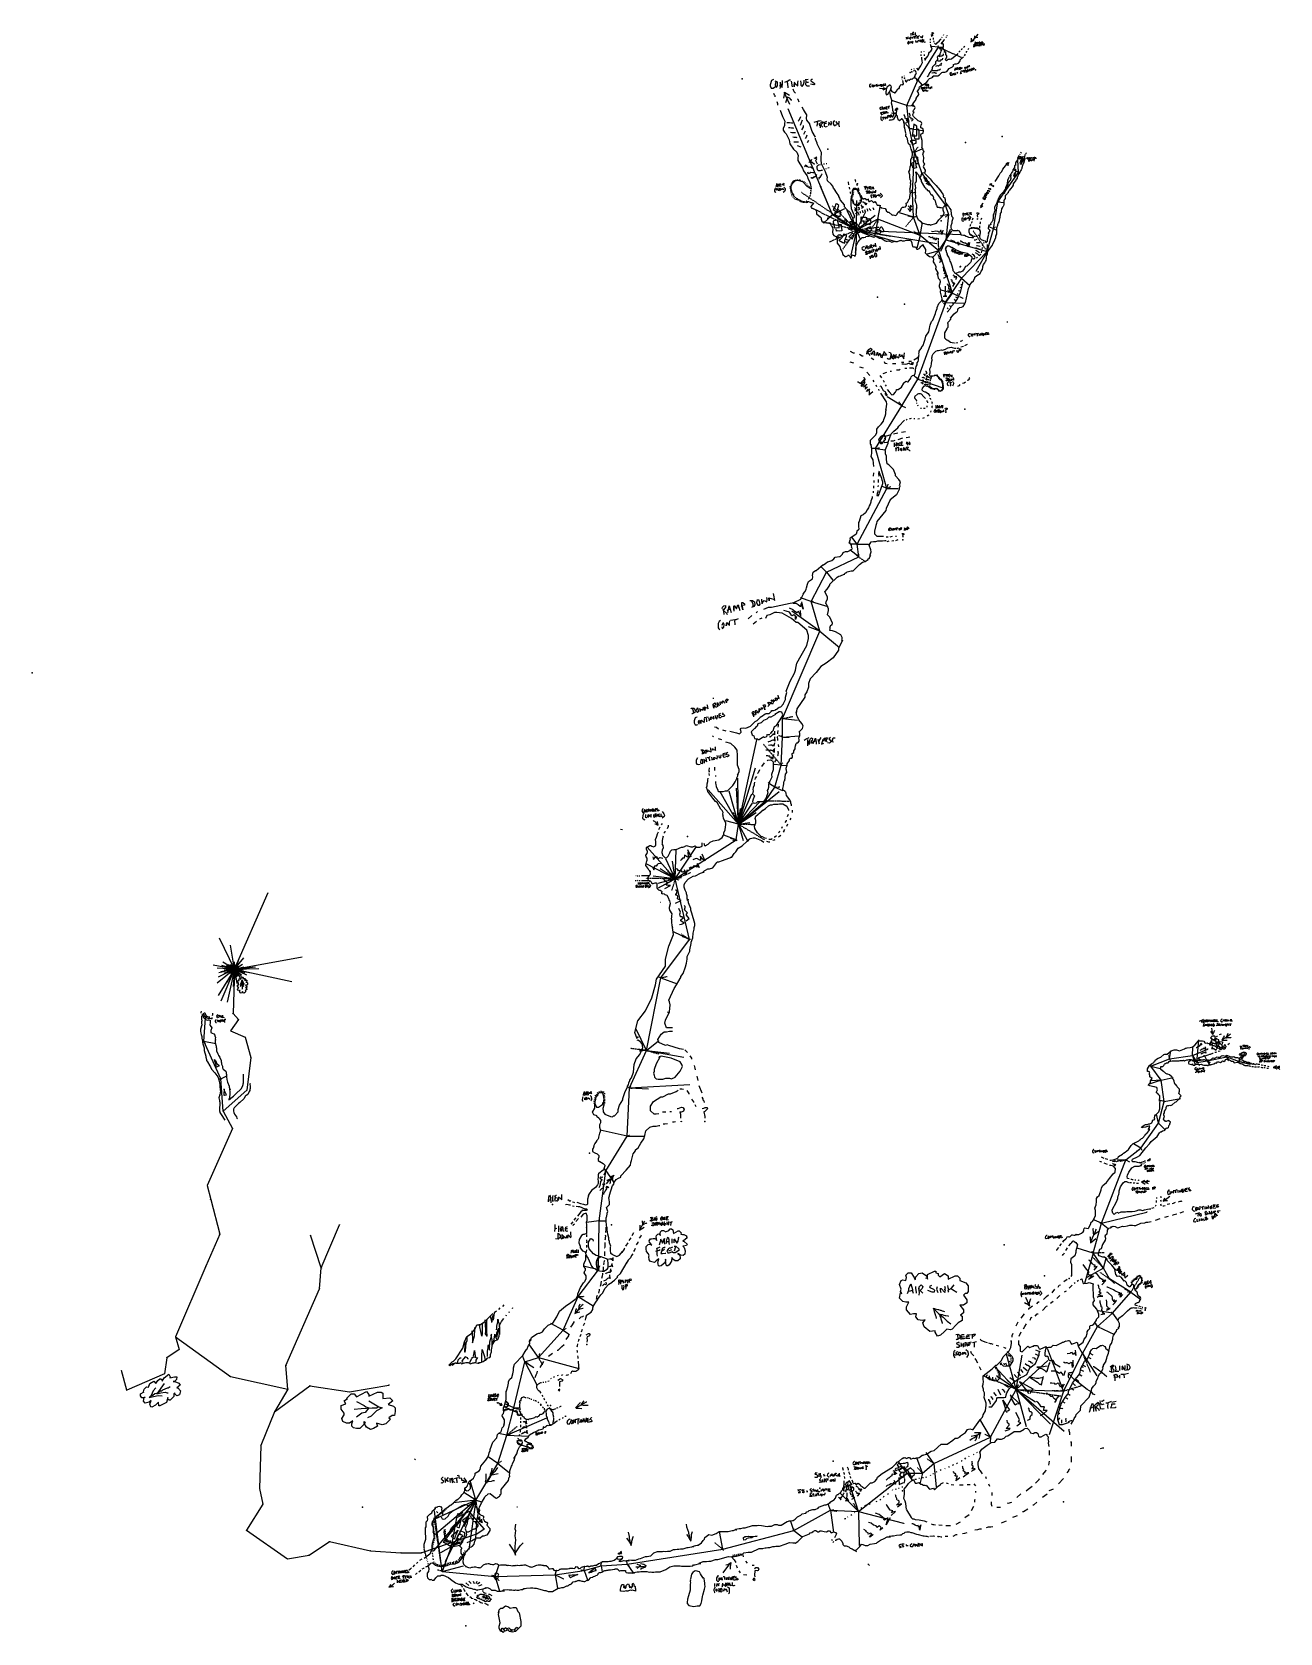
# Model space of a CAD drawing. Header units: millimetres. Extents: x -158 to 813, y -516 to 729.
import ezdxf

# ---------------------------------------------------------------- set-up
doc = ezdxf.new("R2010")
doc.units = ezdxf.units.MM
doc.linetypes.add('DASH', pattern=[0.6, 0.3, -0.3])

msp = doc.modelspace()

# ---------------------------------------------------------------- linework, layer by layer
at = {"layer": 'Shots', "color": 1}
for p, q in [((531.762, 691.76), (547.664, 717.34)), ((523.018, 672.006), (531.762, 691.76)), ((525.054, 654.114), (523.018, 672.006)), ((528.986, 635.702), (525.054, 654.114)), ((527.39, 604.052), (528.986, 635.702)), ((528.986, 635.702), (534.772, 618.906)), ((609.908, 619.712), (609.434, 629.682)), ((534.772, 618.906), (552.872, 594.692)), ((593.908, 596.86), (609.908, 619.712)), ((465.208, 586.878), (456.03, 609.016)), ((528.226, 584.928), (527.39, 604.052)), ((483.922, 575.058), (465.208, 586.878)), ((552.872, 594.692), (555.542, 587.076)), ((555.542, 587.076), (553.498, 567.542)), ((590.668, 575.948), (593.908, 596.86)), ((500.642, 583.568), (483.922, 575.058)), ((533.432, 570.864), (500.642, 583.568)), ((533.432, 570.864), (528.226, 584.928)), ((585.656, 558.284), (590.668, 575.948)), ((547.97, 558.924), (533.432, 570.864)), ((553.498, 567.542), (585.656, 558.284)), ((558.554, 526.02), (547.97, 558.924)), ((585.656, 558.284), (565.616, 537.672)), ((565.616, 537.672), (552.076, 517.684)), ((553.504, 518.616), (558.554, 526.02)), ((531.56, 459.084), (553.504, 518.616)), ((519.192, 438.312), (531.56, 459.084)), ((498.788, 404.968), (519.192, 438.312)), ((507.656, 374.014), (498.788, 404.968)), ((484.578, 330.606), (507.656, 374.014)), ((485.644, 320.648), (484.578, 330.606)), ((460.532, 308.724), (485.644, 320.648)), ((448.65, 285.954), (460.532, 308.724)), ((455.326, 263.068), (448.65, 285.954)), ((426.49, 194.906), (455.326, 263.068)), ((426.422, 180.394), (426.49, 194.906)), ((425.324, 158.734), (426.422, 180.394)), ((420.492, 141.596), (425.324, 158.734)), ((413.098, 131.026), (420.492, 141.596)), ((392.058, 112.698), (413.098, 131.026)), ((390.374, 100.48), (392.058, 112.698)), ((342.854, 70.16), (390.374, 100.48)), ((353.878, 23.12), (342.854, 70.16)), ((331.65, -6.818), (353.878, 23.12)), ((0, 0), (-1.164, -34.588)), ((320.592, -63.282), (331.65, -6.818)), ((-1.164, -34.588), (2.94, -39.256)), ((-23.97, -56), (-22.692, -38.05)), ((2.94, -39.256), (-3.116, -47.982)), ((-3.116, -47.982), (8.19, -52.966)), ((-10.784, -85.37), (-23.97, -56)), ((8.19, -52.966), (12.632, -68.72)), ((320.592, -63.282), (329.754, -55.824)), ((745.3, -67.244), (757.26, -62.172)), ((12.632, -68.72), (9.524, -94.268)), ((307.338, -92.382), (320.592, -63.282)), ((712.854, -75.496), (727.612, -69.696)), ((727.612, -69.696), (745.3, -67.244)), ((745.3, -67.244), (748.682, -72.63)), ((748.682, -72.63), (756.878, -71.426)), ((756.878, -71.426), (771.988, -68.312)), ((771.988, -68.312), (781.802, -71.854)), ((781.802, -71.854), (790.022, -74.046)), ((-8.84, -110.566), (-10.784, -85.37)), ((720.916, -86.512), (712.854, -75.496)), ((723.4, -103.116), (720.916, -86.512)), ((9.524, -94.268), (-8.84, -110.566)), ((305.436, -130.078), (307.338, -92.382)), ((-8.84, -110.566), (-1.688, -123.958)), ((719.006, -119.818), (723.4, -103.116)), ((-1.688, -123.958), (-21.234, -168.362)), ((705.24, -139.314), (719.006, -119.818)), ((288.768, -157.046), (305.436, -130.078)), ((674.496, -197.778), (693.638, -148.392)), ((693.638, -148.392), (686.442, -149.754)), ((693.638, -148.392), (705.24, -139.314)), ((283.7, -195.836), (288.768, -157.046)), ((-21.234, -168.362), (-18.538, -179.346)), ((-18.538, -179.346), (-11.538, -206.124)), ((67.52, -232.506), (81.682, -198.89)), ((283.068, -233.936), (283.7, -195.836)), ((668.13, -220.878), (674.496, -197.778)), ((674.496, -197.778), (709.946, -189.05)), ((-11.538, -206.124), (-22.342, -231.16)), ((67.52, -232.506), (59.106, -207.042)), ((676.14, -232.774), (668.13, -220.878)), ((-22.342, -231.16), (-46.074, -286.1)), ((66.076, -248.646), (67.52, -232.506)), ((267.392, -254.726), (283.068, -233.936)), ((680.684, -241.068), (676.14, -232.774)), ((39.976, -308.28), (66.076, -248.646)), ((697.492, -251.278), (680.684, -241.068)), ((255.778, -281.028), (267.392, -254.726)), ((683.028, -267.594), (697.492, -251.278)), ((671.356, -277.922), (683.028, -267.594)), ((-46.074, -286.1), (-43.206, -295.962)), ((-46.074, -286.1), (-3.222, -317.016)), ((236.582, -302.274), (255.778, -281.028)), ((659.784, -298.966), (671.356, -277.922)), ((-43.206, -295.962), (-52.712, -302.362)), ((-52.712, -302.362), (-54.54, -314.848)), ((41.382, -326.686), (39.976, -308.28)), ((217.254, -341.338), (225.982, -305.664)), ((225.982, -305.664), (236.582, -302.274)), ((644.896, -328.32), (659.784, -298.966)), ((-83.87, -327.578), (-87.848, -312.338)), ((-54.54, -314.848), (-83.87, -327.578)), ((-3.222, -317.016), (41.382, -326.686)), ((89.548, -328.978), (120.114, -323.592)), ((31.022, -344.456), (58.618, -324.15)), ((41.382, -326.686), (31.022, -344.456)), ((58.618, -324.15), (89.548, -328.978)), ((588.25, -364.262), (608.282, -326.936)), ((608.282, -326.936), (644.896, -328.32)), ((31.022, -344.456), (20.396, -370.526)), ((211.824, -362.642), (217.254, -341.338)), ((211.824, -362.642), (243.06, -349.21)), ((20.396, -370.526), (19.422, -404.078)), ((204.96, -384.592), (211.824, -362.642)), ((544.174, -384.632), (588.25, -364.262)), ((187.624, -413.294), (204.96, -384.592)), ((535.274, -392.102), (544.174, -384.632)), ((485.392, -421.968), (523.34, -392.27)), ((523.34, -392.27), (535.274, -392.102)), ((19.422, -404.078), (22.032, -416.18)), ((485.392, -421.968), (478.758, -401.002)), ((22.032, -416.18), (9.274, -436.624)), ((187.624, -413.294), (154.862, -452.644)), ((162.55, -445.968), (187.624, -413.294)), ((182.614, -422.11), (172.628, -426.942)), ((194.278, -435.452), (182.614, -422.11)), ((435.088, -436.648), (463.706, -420.922)), ((463.706, -420.922), (485.392, -421.968)), ((485.392, -421.968), (520.61, -431.168)), ((172.628, -426.942), (168.462, -449.52)), ((188.476, -439.468), (194.278, -435.452)), ((9.274, -436.624), (41.152, -458.742)), ((57.994, -455.928), (73.9, -445.232)), ((73.9, -445.232), (105.826, -452.616)), ((145.3, -454.15), (188.476, -439.468)), ((168.462, -449.52), (162.55, -445.968)), ((379.912, -451.388), (435.088, -436.648)), ((41.152, -458.742), (57.994, -455.928)), ((105.826, -452.616), (129.47, -454.112)), ((129.47, -454.112), (145.3, -454.15)), ((168.462, -449.52), (161.626, -468.596)), ((305.484, -463.086), (379.912, -451.388)), ((161.626, -468.596), (202.782, -472.464)), ((202.782, -472.464), (249.536, -471.382)), ((249.536, -471.382), (271.97, -467.974)), ((271.97, -467.974), (285.284, -464.166)), ((285.284, -464.166), (305.484, -463.086))]:
    msp.add_line(p, q, dxfattribs=at)
for centre in [(547.664, 717.34), (531.762, 691.76), (523.018, 672.006), (525.054, 654.114), (528.986, 635.702), (609.434, 629.682), (534.772, 618.906), (609.908, 619.712), (456.03, 609.016), (527.39, 604.052), (465.208, 586.878), (552.872, 594.692), (555.542, 587.076), (593.908, 596.86), (483.922, 575.058), (500.642, 583.568), (528.226, 584.928), (590.668, 575.948), (533.432, 570.864), (553.498, 567.542), (547.97, 558.924), (585.656, 558.284), (565.616, 537.672), (558.554, 526.02), (552.076, 517.684), (553.504, 518.616), (531.56, 459.084), (519.192, 438.312), (498.788, 404.968), (507.656, 374.014), (484.578, 330.606), (485.644, 320.648), (460.532, 308.724), (448.65, 285.954), (455.326, 263.068), (426.49, 194.906), (426.422, 180.394), (425.324, 158.734), (420.492, 141.596), (413.098, 131.026), (392.058, 112.698), (390.374, 100.48), (342.854, 70.16), (353.878, 23.12), (331.65, -6.818), (-1.164, -34.588), (-22.692, -38.05), (-3.116, -47.982), (2.94, -39.256), (-23.97, -56), (8.19, -52.966), (329.754, -55.824), (757.26, -62.172), (12.632, -68.72), (320.592, -63.282), (727.612, -69.696), (745.3, -67.244), (748.682, -72.63), (756.878, -71.426), (771.988, -68.312), (781.802, -71.854), (790.022, -74.046), (-10.784, -85.37), (712.854, -75.496), (720.916, -86.512), (9.524, -94.268), (307.338, -92.382), (-8.84, -110.566), (723.4, -103.116), (-1.688, -123.958), (719.006, -119.818), (305.436, -130.078), (693.638, -148.392), (705.24, -139.314), (288.768, -157.046), (686.442, -149.754), (-21.234, -168.362), (-18.538, -179.346), (81.682, -198.89), (283.7, -195.836), (674.496, -197.778), (709.946, -189.05), (-11.538, -206.124), (59.106, -207.042), (668.13, -220.878), (-22.342, -231.16), (67.52, -232.506), (283.068, -233.936), (676.14, -232.774), (66.076, -248.646), (680.684, -241.068), (267.392, -254.726), (697.492, -251.278), (683.028, -267.594), (-46.074, -286.1), (255.778, -281.028), (671.356, -277.922), (-43.206, -295.962), (659.784, -298.966), (-52.712, -302.362), (39.976, -308.28), (225.982, -305.664), (236.582, -302.274), (-87.848, -312.338), (-54.54, -314.848), (-3.222, -317.016), (120.114, -323.592), (-83.87, -327.578), (41.382, -326.686), (58.618, -324.15), (89.548, -328.978), (608.282, -326.936), (644.896, -328.32), (31.022, -344.456), (217.254, -341.338), (243.06, -349.21), (20.396, -370.526), (211.824, -362.642), (588.25, -364.262), (204.96, -384.592), (544.174, -384.632), (523.34, -392.27), (535.274, -392.102), (19.422, -404.078), (478.758, -401.002), (22.032, -416.18), (182.614, -422.11), (187.624, -413.294), (463.706, -420.922), (485.392, -421.968), (172.628, -426.942), (194.278, -435.452), (520.61, -431.168), (9.274, -436.624), (73.9, -445.232), (162.55, -445.968), (188.476, -439.468), (435.088, -436.648), (41.152, -458.742), (57.994, -455.928), (105.826, -452.616), (129.47, -454.112), (145.3, -454.15), (154.862, -452.644), (168.462, -449.52), (379.912, -451.388), (161.626, -468.596), (202.782, -472.464), (249.536, -471.382), (271.97, -467.974), (285.284, -464.166), (305.484, -463.086)]:
    msp.add_circle(centre, 0.1, dxfattribs=at)
at = {"layer": 'Sketch', "color": 0}
for points in [[(522.54, 725.14), (522.78, 723.46), (522.78, 723.7), (523.14, 724.3), (523.14, 724.54), (523.38, 724.54), (523.98, 723.7), (524.22, 725.14), (524.34, 725.62)], [(525.32, 724.7), (525.12, 723.7), (525.12, 723.7), (525.12, 724.3), (526.12, 725.3), (526.12, 724.9), (525.32, 724.1), (526.12, 723.5)], [(526.32, 728.3), (526.32, 726.5)], [(527.32, 725.1), (527.32, 724.3), (527.12, 723.9)], [(527.46, 728.62), (527.46, 728.14), (527.34, 727.66), (527.94, 727.78), (528.18, 727.78), (528.3, 727.18), (528.18, 726.94), (527.22, 726.82)], [(527.7, 728.86), (528.66, 729.1)], [(528.06, 725.38), (529.26, 725.98)], [(528.72, 725.5), (528.72, 724.1)], [(529.38, 725.62), (530.46, 726.1), (530.82, 726.58)], [(529.72, 728.7), (529.72, 726.7)], [(529.92, 722.5), (529.92, 721.9), (530.12, 720.9), (530.92, 721.7), (531.52, 721.1), (532.32, 723.1)], [(530.1, 725.86), (530.1, 725.5), (529.98, 724.9), (529.98, 724.18)], [(531.52, 725.5), (531.32, 724.7), (531.72, 724.3), (532.52, 724.5)], [(531.52, 725.5), (531.92, 725.9), (532.32, 725.9), (532.92, 726.3)], [(531.72, 724.9), (532.12, 724.9)], [(533.12, 721.7), (533.12, 721.7), (533.52, 723.1), (533.92, 722.7), (534.12, 721.1)], [(533.12, 722.1), (533.92, 722.5)], [(533.72, 725.5), (533.72, 725.5), (534.12, 725.5), (535.32, 724.7), (535.52, 726.5)], [(533.72, 725.5), (534.12, 725.1), (533.92, 724.7)], [(534.92, 723.5), (534.92, 722.3), (534.72, 721.5), (535.52, 721.5)], [(536.12, 723.3), (536.12, 721.7), (536.72, 721.3), (537.52, 721.5)], [(541.54, 722.74), (541.42, 723.22), (541.42, 723.82)], [(542.02, 727.2), (542.1, 726.8), (542.18, 726.48), (542.26, 726.32), (542.18, 726.16), (542.34, 725.6), (543.7, 726.96)], [(543.22, 728.72), (542.66, 726.72), (542.5, 726.48), (542.42, 726.08), (542.34, 725.76)], [(542.42, 728.72), (542.74, 727.84), (542.74, 727.28), (543.22, 727.76), (543.78, 728.16), (544.02, 728.4)], [(543.7, 724.54), (543.58, 724.06), (543.7, 723.58), (543.7, 723.34)], [(544.52, 720.5), (545.32, 719.7), (546.12, 719.9), (547.12, 721.3), (547.92, 721.5), (548.92, 723.1), (549.72, 723.7)], [(549.72, 719.9), (552.12, 722.7), (552.52, 723.5)], [(550.32, 724.9), (550.72, 725.3)], [(551.72, 726.7), (551.92, 727.1)], [(553.52, 724.9), (553.92, 725.3)], [(554.52, 726.1), (554.72, 726.7)], [(573.22, 724.2), (573.22, 722.7), (572.92, 721.5), (575.62, 722.7)], [(572.98, 721.62), (575.38, 723.86), (576.02, 724.58), (577.22, 725.86), (577.46, 726.26), (578.66, 727.46)], [(575.78, 726.26), (575.86, 725.46), (575.7, 724.34), (576.34, 724.66), (576.82, 724.74), (578.1, 725.06), (578.42, 725.14)], [(524.32, 721.7), (523.52, 720.5), (524.12, 719.9), (524.52, 719.9), (525.12, 720.7), (524.92, 721.5), (524.52, 721.9)], [(526.32, 721.9), (525.92, 720.3)], [(526.32, 721.7), (527.72, 720.5), (527.72, 721.7), (527.92, 722.1)], [(534.32, 710.7), (534.32, 711.7)], [(534.52, 713.1), (534.52, 713.9)], [(536.32, 714.3), (536.32, 713.9)], [(536.72, 711.7), (536.72, 710.7)], [(536.92, 709.1), (537.32, 707.3), (537.72, 707.7), (537.72, 708.1), (538.52, 708.9), (539.32, 710.3), (539.92, 711.3), (540.32, 712.1), (540.32, 712.7), (540.72, 713.5), (541.72, 714.1), (542.72, 715.7), (542.12, 717.5), (541.72, 718.3), (541.72, 718.9), (541.52, 719.3)], [(549.78, 715.3), (549.66, 714.7), (549.54, 714.22), (549.3, 713.26), (548.82, 712.18), (548.7, 711.7), (548.22, 710.86), (547.14, 710.02), (546.78, 709.54), (546.9, 708.46), (546.9, 707.74), (546.3, 706.78), (545.34, 705.82), (545.46, 705.22), (545.58, 704.98), (545.22, 704.02), (543.42, 702.22), (543.18, 702.1), (542.94, 701.26), (542.94, 700.42), (542.34, 699.22), (540.78, 697.3), (539.94, 695.5), (539.34, 694.66), (538.86, 694.3)], [(541.54, 720.58), (541.54, 721.54)], [(543.94, 722.14), (544.18, 721.18)], [(551.46, 712.06), (551.46, 711.46), (551.22, 710.5), (550.5, 710.98), (550.26, 710.26), (549.78, 710.14), (549.3, 710.26), (547.98, 709.78)], [(562.92, 712.5), (562.12, 711.3), (557.92, 708.1), (556.92, 707.7), (556.52, 707.9), (555.72, 707.7), (555.12, 707.7), (553.92, 706.7), (553.32, 707.5), (554.12, 709.9), (554.12, 710.7), (553.52, 711.5), (553.52, 713.3), (553.12, 713.5), (552.12, 713.3), (552.72, 714.5), (551.72, 715.5), (551.72, 716.1), (551.12, 716.9), (551.52, 717.5), (551.72, 719.3), (551.12, 720.1), (549.72, 719.7)], [(563.46, 713.38), (563.54, 713.54), (563.94, 713.78), (564.58, 714.5)], [(565.38, 715.46), (566.1, 716.02), (566.18, 716.18)], [(567.14, 717.38), (567.3, 717.38), (567.94, 717.94), (568.18, 718.1)], [(567.94, 710.66), (568.82, 711.86)], [(569.22, 713.22), (569.78, 713.94), (569.86, 714.1)], [(570.5, 715.38), (571.22, 716.34)], [(574.66, 719.14), (575.06, 719.14), (575.46, 719.22), (575.94, 719.14), (576.34, 718.74), (576.42, 718.58), (576.26, 718.1), (575.86, 717.78), (575.54, 717.62), (575.06, 717.62), (574.74, 717.7)], [(575.38, 719.06), (575.46, 717.62)], [(576.74, 720.98), (576.58, 721.14), (576.02, 720.98), (575.94, 720.82), (576.26, 720.58), (576.66, 720.42), (576.9, 720.02), (576.9, 719.86), (576.74, 719.7), (576.26, 719.7), (575.86, 719.86), (575.78, 720.02)], [(576.74, 718.82), (576.58, 718.26), (576.74, 719.06), (577.14, 719.38), (577.38, 719.14), (577.22, 718.9), (576.66, 718.66), (576.5, 718.5), (577.06, 718.34), (577.22, 718.18), (577.22, 718.02)], [(576.82, 720.9), (577.94, 721.06), (578.26, 721.22)], [(577.54, 721.22), (577.46, 720.9), (577.46, 720.42), (577.54, 720.26), (577.46, 719.86)], [(577.7, 718.5), (577.7, 718.34), (578.1, 719.14), (578.26, 719.3), (578.5, 719.3), (578.66, 718.9), (578.66, 718.66), (578.5, 718.1)], [(577.78, 718.82), (578.66, 718.74)], [(578.26, 720.74), (578.26, 720.02), (578.18, 719.86)], [(578.26, 720.82), (578.5, 721.06), (578.82, 721.22), (578.98, 721.06), (578.9, 720.74), (578.42, 720.42), (578.9, 720.02)], [(579.3, 719.22), (579.22, 718.9), (579.3, 718.58), (579.46, 718.42), (579.78, 718.5), (580.02, 718.82), (580.02, 719.38), (580.18, 719.7)], [(579.54, 721.06), (579.3, 720.74), (579.3, 720.34), (579.7, 719.94), (580.02, 720.02), (580.18, 720.58), (580.02, 721.06), (579.86, 721.22), (579.38, 721.3)], [(580.98, 719.86), (580.42, 719.14), (580.34, 718.98), (580.5, 718.58), (580.74, 718.5), (580.9, 718.58), (580.82, 718.9), (580.66, 719.06), (580.98, 719.14), (581.3, 719.22)], [(580.42, 721.22), (580.5, 720.82), (580.42, 720.1)], [(580.5, 721.3), (580.98, 719.94), (581.06, 720.34), (581.06, 721.14), (581.14, 721.46)], [(582.1, 721.62), (581.94, 721.62), (581.54, 721.14), (581.54, 720.9), (581.46, 720.74), (581.62, 720.18), (581.78, 720.02), (582.1, 720.02), (582.34, 720.42), (582.34, 720.58), (581.86, 720.9), (582.34, 720.9), (582.5, 720.98), (582.5, 721.14)], [(581.46, 719.38), (581.86, 719.38), (582.02, 719.46)], [(581.54, 719.78), (581.54, 718.82)], [(582.18, 720.02), (582.1, 719.86), (582.1, 719.22), (582.02, 718.82)], [(582.5, 719.78), (582.98, 719.86), (583.38, 719.86), (583.7, 720.02)], [(582.98, 719.94), (582.9, 719.46), (582.9, 718.58), (582.66, 718.58)], [(521.72, 691.9), (522.12, 690.9), (522.92, 690.1), (523.32, 691.5), (523.72, 691.9), (524.52, 691.9), (524.92, 691.7), (526.12, 692.7), (526.92, 692.5), (527.32, 692.5), (528.12, 693.3), (528.92, 693.5), (529.72, 694.7), (529.72, 695.5), (530.32, 696.5), (530.32, 696.9), (530.72, 697.3), (529.52, 699.1)], [(526.52, 699.7), (526.92, 700.1)], [(529.12, 699.1), (528.72, 699.1), (528.32, 698.7)], [(528.52, 700.7), (528.92, 700.7)], [(530.52, 700.9), (531.92, 699.5), (532.72, 700.7), (532.32, 700.7)], [(532.52, 700.5), (534.12, 702.9), (535.32, 705.5), (535.12, 706.5), (534.72, 708.7), (534.72, 709.5)], [(542.92, 694.3), (543.92, 694.9), (545.52, 695.1), (547.32, 695.1), (548.52, 695.9), (550.32, 697.7), (551.12, 697.9), (552.72, 697.9), (554.32, 698.5), (555.92, 700.7), (558.72, 701.9), (559.52, 702.7), (559.52, 703.9), (560.72, 704.3), (561.72, 704.3), (563.32, 704.9), (564.32, 706.1), (564.52, 706.9), (564.52, 707.5), (567.32, 709.7)], [(549.3, 700.54), (548.82, 699.94), (548.7, 699.58), (548.22, 699.34), (547.86, 699.34), (547.38, 699.7), (546.66, 698.98), (545.7, 698.98), (545.22, 698.86), (544.62, 698.98), (544.14, 698.86), (543.54, 698.86), (543.18, 698.98)], [(550.26, 704.74), (550.02, 704.5), (549.78, 704.5), (549.54, 704.26), (549.54, 703.78), (549.78, 703.54), (549.78, 703.3), (549.3, 703.06), (548.7, 703.42), (548.46, 703.42), (548.34, 702.94), (547.98, 702.58), (547.74, 702.58), (547.5, 702.82), (547.02, 702.7), (545.94, 702.46), (545.34, 702.22)], [(550.86, 708.82), (550.5, 707.38), (550.02, 707.5), (549.78, 707.62), (549.54, 707.38), (549.42, 706.78), (549.06, 706.42), (548.7, 706.42), (548.22, 706.54), (547.38, 706.54), (547.14, 706.42)], [(556.5, 697.06), (557.94, 697.78)], [(560.7, 699.7), (560.58, 699.22), (560.58, 699.58), (560.82, 700.42), (561.3, 701.26), (561.66, 700.54), (561.66, 700.18), (561.78, 699.7)], [(560.7, 700.18), (561.18, 700.18), (561.66, 700.3)], [(561.9, 697.9), (562.38, 697.54)], [(562.62, 697.9), (562.26, 697.3), (562.26, 697.06), (562.02, 696.7)], [(562.5, 700.9), (562.38, 700.42), (562.38, 701.14), (562.74, 701.5), (562.98, 701.62), (563.1, 701.38), (562.5, 700.66), (563.1, 700.06)], [(563.7, 701.26), (563.7, 700.42), (563.58, 699.94), (564.78, 700.18)], [(563.58, 700.78), (564.06, 700.78), (564.3, 700.9)], [(563.82, 701.5), (564.42, 701.5), (564.66, 701.62)], [(565.02, 698.26), (564.78, 696.7), (564.66, 696.46), (564.9, 696.7), (565.14, 696.7), (565.98, 697.06)], [(564.66, 697.9), (565.38, 697.9)], [(565.02, 701.02), (564.9, 700.42), (564.9, 700.66), (565.62, 701.74), (565.98, 701.26), (565.98, 700.66)], [(564.9, 700.78), (565.38, 700.78), (566.46, 701.14)], [(565.14, 698.98), (566.1, 699.22)], [(567.18, 699.34), (566.46, 697.78)], [(566.46, 698.86), (566.94, 698.26)], [(567.66, 698.98), (567.9, 698.38), (567.9, 697.66), (568.02, 697.9), (567.9, 698.62), (568.14, 699.1), (568.14, 699.46), (568.38, 699.7), (568.86, 699.7), (568.98, 699.46), (568.38, 699.1), (567.78, 698.86)], [(568.14, 701.74), (568.02, 701.14), (568.02, 700.78)], [(568.14, 701.62), (568.5, 701.26), (569.34, 700.66), (569.22, 701.14), (569.22, 701.98)], [(569.22, 699.46), (569.34, 699.22), (569.1, 698.14), (569.82, 698.14)], [(570.06, 702.34), (570.06, 701.5), (570.42, 701.26), (570.66, 701.26), (570.78, 701.86), (570.42, 702.34), (569.94, 702.34)], [(570.42, 699.34), (570.18, 698.5), (570.42, 698.26), (570.66, 698.26), (571.02, 698.86), (570.9, 699.34), (570.42, 699.7), (570.18, 699.58)], [(570.54, 702.58), (571.98, 703.06), (572.22, 703.06)], [(571.26, 699.94), (571.62, 699.1), (571.74, 699.58), (571.86, 700.06), (572.22, 700.54), (572.46, 700.3), (572.46, 700.06), (571.5, 699.46), (571.62, 699.22), (572.22, 699.1), (572.7, 698.98)], [(571.38, 702.82), (571.74, 701.98)], [(573.18, 700.18), (573.3, 699.7), (573.18, 699.46), (573.3, 699.22), (574.26, 699.46)], [(573.3, 700.18), (573.54, 700.06), (574.38, 700.3)], [(573.42, 700.54), (573.9, 700.9)], [(574.74, 700.3), (574.74, 699.82), (574.62, 700.06), (574.74, 700.3), (574.62, 700.9), (575.1, 701.14), (575.58, 700.66), (575.58, 700.42), (574.62, 699.58)], [(419.42, 692.24), (417.92, 691.34), (416.72, 688.04), (416.72, 687.14), (417.62, 685.34), (419.12, 685.34), (420.02, 686.24), (420.32, 686.84)], [(421.52, 689.84), (420.92, 689.84), (420.62, 688.04), (420.92, 686.84), (421.52, 685.94), (422.42, 687.14), (422.42, 689.54), (422.12, 690.44), (420.62, 690.74)], [(424.22, 690.14), (425.12, 688.64), (425.42, 687.14), (426.02, 685.94), (426.32, 689.24), (426.32, 691.34)], [(424.52, 690.14), (424.52, 688.64), (424.22, 687.44), (424.52, 686.24), (424.22, 685.04)], [(428.12, 690.14), (430.52, 691.04), (431.72, 691.94), (432.62, 691.94)], [(429.62, 690.74), (430.22, 688.94), (430.52, 685.64)], [(433.22, 690.74), (433.82, 686.54)], [(435.62, 690.14), (435.32, 689.24), (435.62, 688.34), (435.32, 687.74), (435.32, 686.54), (435.32, 686.54), (435.32, 687.74), (435.62, 688.94), (436.22, 688.94), (438.32, 687.14), (438.32, 689.84), (438.62, 691.04)], [(440.42, 691.04), (440.72, 689.24), (440.72, 687.74), (441.62, 686.84), (442.82, 688.34), (443.12, 690.14), (443.12, 691.64)], [(444.02, 692.24), (446.42, 692.54)], [(444.32, 691.94), (444.62, 690.74), (444.32, 688.34), (445.22, 687.14), (447.32, 687.14)], [(445.22, 690.14), (446.72, 690.14)], [(449.72, 692.24), (449.12, 692.24), (448.52, 691.64), (448.52, 691.04), (450.02, 690.14), (451.22, 688.94), (451.22, 688.34), (450.62, 688.04), (448.22, 688.64)], [(495.46, 688.54), (494.98, 688.54), (494.38, 688.18), (494.02, 687.58), (494.02, 686.74), (494.38, 686.38), (495.22, 686.38), (495.46, 686.62)], [(496.3, 687.94), (496.06, 687.82), (495.94, 687.1), (496.42, 686.62), (496.9, 686.5), (497.14, 686.74), (497.14, 687.58), (496.66, 687.94), (496.42, 687.82)], [(497.5, 687.82), (498.58, 686.86), (498.58, 687.34), (498.7, 687.82), (498.7, 688.06)], [(497.62, 687.82), (497.5, 686.74)], [(499.3, 688.3), (499.78, 688.3), (500.38, 688.42)], [(499.66, 688.06), (499.54, 687.46), (499.54, 686.98), (499.42, 686.74)], [(500.38, 687.58), (500.38, 687.1), (500.26, 686.62)], [(500.98, 687.82), (500.98, 687.34), (500.86, 687.82), (501.34, 687.82), (502.18, 687.46), (502.54, 686.86), (502.54, 688.54)], [(501.82, 685.42), (503.86, 685.06), (504.82, 685.06), (505.06, 684.94), (505.78, 684.94)], [(503.02, 688.42), (503.02, 687.58), (503.14, 687.1), (503.62, 686.86), (504.1, 687.82), (504.1, 688.18)], [(504.34, 687.82), (504.82, 687.82), (505.18, 687.94)], [(504.7, 685.9), (505.9, 685.54), (506.38, 685.06), (505.66, 684.34), (504.34, 683.74)], [(504.58, 688.42), (504.58, 687.82), (504.46, 687.34), (505.06, 687.34), (505.3, 687.46), (505.54, 687.34)], [(504.82, 688.78), (505.06, 688.78)], [(506.5, 688.9), (505.78, 688.42), (506.5, 688.06), (506.62, 687.82), (506.5, 687.58), (505.78, 687.46)], [(509.92, 683.1), (508.72, 681.7), (507.92, 679.9), (506.92, 680.9), (506.92, 681.5), (507.12, 681.9), (506.92, 682.7), (507.32, 683.5), (507.32, 684.1), (507.92, 686.5), (509.52, 688.1), (509.92, 688.1), (510.72, 687.3), (510.92, 686.3), (510.32, 684.7), (510.52, 684.3), (509.72, 682.9), (509.52, 682.1)], [(510.52, 685.5), (510.92, 683.7), (511.32, 682.9), (512.52, 682.3), (512.92, 682.3), (513.52, 681.9), (513.92, 681.9), (515.32, 683.3), (516.12, 685.1), (516.92, 684.9), (517.52, 685.7), (517.52, 686.3), (517.92, 687.5), (518.32, 687.9)], [(517.92, 687.9), (519.12, 688.3), (519.92, 688.1), (520.52, 688.9), (519.92, 691.5)], [(519.52, 692.3), (519.52, 692.7)], [(520.92, 695.1), (520.92, 694.7)], [(530.12, 677.3), (531.32, 678.9), (532.32, 680.5), (532.12, 681.7), (531.52, 682.7), (531.52, 683.1), (532.52, 684.3), (532.92, 685.7), (532.72, 686.1), (533.92, 687.3), (534.92, 687.7), (538.32, 689.9), (539.52, 691.1), (539.92, 692.1), (540.72, 692.9), (541.52, 693.1), (543.52, 694.1)], [(534.82, 686.22), (534.1, 685.74), (534.98, 685.1), (535.06, 684.94), (534.5, 684.86), (534.26, 684.86), (534.1, 684.78)], [(534.74, 685.82), (535.14, 685.98), (535.78, 685.98)], [(535.3, 685.9), (535.38, 685.74), (535.3, 685.42), (535.38, 684.86)], [(535.94, 685.5), (535.94, 685.1), (536.18, 685.82), (536.34, 685.9), (536.5, 685.34), (536.5, 685.18), (536.66, 685.02)], [(535.94, 685.5), (536.42, 685.5)], [(536.66, 686.22), (537.38, 686.22), (537.54, 686.14)], [(537.22, 686.06), (537.22, 685.18)], [(537.46, 688.54), (537.46, 687.42)], [(537.94, 685.98), (537.94, 685.26)], [(538.34, 688.38), (538.02, 688.06), (538.42, 687.98), (538.9, 687.58), (538.9, 687.42), (538.42, 687.34), (538.1, 687.42)], [(538.1, 688.38), (538.74, 688.46), (539.06, 688.54)], [(538.34, 685.74), (538.26, 685.58), (538.5, 685.26), (538.66, 685.42), (538.66, 685.82), (538.42, 686.06), (538.26, 685.9)], [(538.98, 685.98), (538.9, 685.58), (538.82, 685.42), (538.66, 685.58)], [(539.06, 686.06), (539.7, 685.58), (539.78, 685.42), (539.86, 686.3), (539.94, 686.46)], [(539.62, 688.06), (539.46, 688.06), (539.3, 687.58), (539.46, 687.26), (540.02, 687.26), (540.18, 687.74), (540.18, 687.98), (539.7, 688.14), (539.54, 688.14)], [(541.3, 686.22), (541.06, 685.98), (540.82, 685.58), (540.9, 685.18), (541.22, 685.02), (541.54, 685.18), (541.54, 685.98), (541.38, 686.14), (541.22, 686.14)], [(541.78, 686.22), (541.78, 685.58), (541.54, 685.66), (541.62, 686.14), (541.78, 686.22), (542.18, 685.82), (542.5, 685.5), (542.42, 686.14), (542.5, 686.54), (542.5, 686.7)], [(546.06, 697.3), (545.94, 697.06), (545.58, 696.94), (545.1, 697.42), (544.62, 697.42), (544.14, 697.3), (542.82, 697.18), (542.58, 697.06)], [(556.38, 696.46), (556.98, 696.46), (557.34, 696.58)], [(556.74, 697.3), (556.98, 695.14)], [(557.82, 696.7), (557.7, 696.22), (557.82, 695.62), (558.18, 695.62), (558.78, 695.86), (559.02, 696.7), (559.02, 696.94)], [(559.5, 697.42), (559.62, 696.94), (559.5, 696.1), (560.1, 695.98), (560.34, 696.1)], [(560.7, 697.42), (560.46, 696.34), (561.06, 696.1), (561.54, 696.34)], [(420.62, 678.74), (420.62, 679.34), (420.02, 679.94), (419.72, 681.14)], [(422.72, 672.14), (422.72, 673.34), (422.12, 674.84)], [(427.52, 677.54), (427.82, 680.24), (427.82, 681.14), (428.12, 681.74), (427.82, 682.34), (431.72, 679.94)], [(432.02, 672.74), (429.02, 679.34), (427.82, 682.04)], [(429.02, 674.24), (430.22, 678.14), (429.92, 678.74), (431.42, 677.84), (432.92, 676.34), (433.52, 676.34)], [(436.52, 681.44), (435.32, 682.64), (434.72, 684.74)], [(439.22, 674.54), (438.62, 676.64), (438.02, 677.24)], [(521.32, 654.5), (521.32, 655.3), (521.12, 655.9), (521.32, 656.7), (520.72, 658.9), (520.72, 659.5), (519.72, 661.3), (519.32, 661.5), (517.52, 659.9), (516.72, 660.5), (515.72, 662.7), (515.72, 663.7), (515.12, 664.5), (515.12, 664.9), (514.32, 665.9), (513.52, 665.5), (512.32, 667.7), (512.32, 669.1), (511.92, 670.3), (511.92, 670.9), (511.12, 673.7), (511.32, 675.3), (511.32, 676.1), (510.92, 677.7), (510.32, 679.3), (510.32, 679.9), (509.52, 682.9)], [(534.72, 638.9), (534.92, 640.1), (534.92, 642.3), (535.12, 643.1), (535.12, 644.7), (534.52, 646.5), (533.92, 648.3), (533.92, 649.1), (534.32, 649.9), (535.72, 650.5), (536.12, 652.3), (535.72, 653.5), (534.72, 654.3), (534.12, 654.5), (533.92, 654.9), (534.12, 655.7), (534.32, 656.7), (534.72, 657.9), (534.52, 658.7), (533.72, 659.5), (533.12, 659.5), (531.92, 659.9), (528.32, 663.5), (527.72, 664.5), (527.72, 664.9), (528.32, 665.9), (528.72, 666.7), (528.32, 666.7), (528.12, 667.3), (528.32, 668.3), (529.12, 669.1), (529.72, 670.5), (529.12, 671.3), (527.72, 671.1), (528.52, 671.9), (527.32, 671.9), (526.92, 671.7), (527.12, 672.3), (527.72, 672.9), (528.52, 674.3), (529.52, 675.5), (530.72, 677.3)], [(535.86, 684.38), (535.7, 684.38), (535.14, 683.74), (536.02, 683.42), (536.26, 683.02), (536.02, 682.94), (535.7, 683.02), (535.54, 682.94)], [(536.18, 683.98), (536.5, 683.98), (536.66, 684.14), (536.82, 684.14)], [(536.5, 683.9), (536.58, 683.5), (536.66, 683.34), (536.58, 683.02)], [(537.06, 683.58), (537.62, 683.58)], [(537.3, 683.58), (537.3, 683.5), (537.38, 683.9), (537.38, 684.14), (537.54, 684.14), (537.94, 683.82), (538.02, 683.42), (537.94, 683.18)], [(538.26, 684.22), (538.26, 683.66), (538.34, 683.5), (538.26, 683.34), (538.66, 683.42), (539.54, 683.42), (539.7, 683.5)], [(424.52, 668.24), (426.32, 663.44), (428.12, 659.84), (427.82, 657.74), (427.82, 656.24), (426.92, 654.14), (426.92, 652.64), (427.82, 651.14), (429.32, 649.94), (431.42, 645.14), (432.02, 642.14), (435.02, 637.94), (437.42, 635.54), (438.62, 633.14), (438.32, 631.34), (438.32, 629.24), (441.92, 623.24), (442.82, 621.14), (445.22, 617.54), (446.12, 616.04)], [(440.28, 663.24), (439.08, 660.24), (438.48, 659.64)], [(441.78, 660.54), (439.98, 656.34)], [(452.12, 647.24), (449.42, 651.74), (447.62, 657.14), (447.62, 657.74), (445.22, 660.44), (444.92, 661.94), (445.22, 664.64), (444.32, 666.14), (442.82, 668.84), (441.62, 670.64)], [(451.08, 659.04), (454.38, 659.94), (455.28, 659.94), (456.48, 660.24)], [(503.02, 670.54), (502.54, 670.42), (502.18, 670.18), (502.06, 669.82), (502.3, 669.1), (502.54, 668.86), (503.02, 668.98), (503.5, 669.22)], [(503.02, 666.58), (502.54, 666.22), (502.54, 665.98), (503.74, 665.5), (503.98, 665.26), (503.98, 664.9), (503.38, 664.54), (502.9, 664.42)], [(503.14, 663.34), (502.9, 662.74), (502.9, 661.3), (503.02, 660.94), (504.22, 660.22)], [(503.74, 666.58), (504.22, 666.7), (505.66, 667.3)], [(503.86, 670.3), (503.98, 669.94), (503.86, 669.46), (503.98, 668.86)], [(503.98, 670.54), (503.98, 670.78), (504.22, 671.02), (504.46, 670.78), (503.98, 670.18), (503.98, 669.94), (505.06, 669.22), (505.3, 668.74)], [(504.22, 662.26), (504.34, 662.86), (504.94, 662.98), (505.42, 662.62), (504.82, 662.02), (504.46, 661.9)], [(504.46, 662.26), (504.82, 661.42), (504.82, 661.06)], [(504.82, 666.82), (505.06, 665.5), (505.06, 665.14)], [(505.3, 669.94), (506.14, 669.94)], [(505.42, 669.1), (505.42, 669.82), (505.9, 670.9), (506.38, 669.46)], [(505.9, 665.98), (506.02, 665.62), (505.9, 665.38), (505.9, 665.98), (506.02, 666.22), (506.02, 666.7), (506.26, 667.18), (506.98, 666.46), (506.98, 665.86)], [(505.9, 666.22), (506.38, 666.34), (506.98, 666.58)], [(506.02, 663.22), (506.26, 662.14), (506.26, 661.42)], [(506.14, 661.9), (506.38, 662.14), (506.86, 662.26), (507.1, 662.86), (507.1, 663.22), (507.46, 662.14)], [(506.98, 670.9), (507.7, 671.14), (507.1, 669.7), (506.74, 669.46), (507.58, 669.22), (508.06, 669.22)], [(507.34, 667.42), (507.58, 666.34), (507.82, 666.1), (508.9, 666.46)], [(507.46, 662.98), (507.58, 662.38), (508.06, 662.26), (508.3, 662.26), (508.42, 662.74), (507.94, 663.22), (507.7, 663.22)], [(507.94, 663.82), (508.18, 663.82), (508.54, 664.06), (509.02, 664.18), (509.26, 664.3)], [(508.3, 671.14), (508.78, 670.9)], [(508.78, 664.06), (509.02, 663.7), (509.02, 663.34), (509.14, 662.86)], [(509.26, 671.62), (508.9, 670.3), (508.9, 669.7)], [(509.26, 660.7), (509.5, 660.58), (510.1, 660.7), (511.06, 660.7), (512.14, 660.94), (513.22, 661.78), (514.54, 663.94), (515.14, 665.86), (515.26, 668.38), (515.38, 668.62), (515.14, 668.98), (515.14, 669.58), (514.06, 668.14), (514.18, 668.5), (514.9, 669.34), (515.5, 670.18), (515.62, 669.58), (515.98, 668.86)], [(509.74, 664.06), (509.62, 663.58), (509.62, 663.34), (510.1, 662.98), (510.34, 662.98), (510.46, 663.58), (510.34, 663.94), (510.1, 664.06), (509.62, 663.82)], [(510.94, 665.02), (510.58, 664.42), (510.82, 664.18), (511.54, 664.06), (511.66, 663.58), (511.42, 663.34)], [(510.7, 663.82), (510.82, 663.58), (511.3, 663.58), (511.54, 663.7)], [(511.3, 666.34), (512.26, 665.86), (512.74, 665.14), (512.86, 664.42), (512.26, 663.1), (511.42, 662.62)], [(522.96, 658.64), (524.96, 660.24), (524.36, 660.24), (523.56, 659.84), (523.16, 660.04), (523.16, 660.44), (523.76, 661.44), (522.16, 661.64), (521.76, 662.04), (521.76, 662.84), (521.16, 664.64), (520.76, 665.04)], [(526.76, 659.84), (528.16, 661.04), (527.56, 661.44), (526.56, 661.24), (526.76, 662.04), (525.76, 662.24), (525.56, 663.04), (525.76, 664.24), (525.16, 665.64), (524.96, 666.04)], [(429.78, 658.74), (431.88, 658.74), (433.38, 658.44), (434.28, 658.44)], [(430.98, 654.84), (432.18, 654.84), (433.38, 654.54), (434.28, 654.54), (434.88, 654.24)], [(432.48, 651.24), (433.68, 650.94), (436.38, 650.94)], [(442.38, 656.34), (442.38, 655.14), (441.18, 653.04)], [(443.88, 651.84), (442.68, 649.44)], [(445.38, 648.84), (444.78, 647.34), (443.88, 646.14)], [(453.18, 659.64), (453.48, 658.14), (453.18, 656.34), (453.18, 655.74)], [(454.68, 657.24), (457.08, 659.34), (457.68, 659.34), (457.68, 658.44), (456.18, 656.94), (454.98, 656.64), (456.18, 656.64), (457.68, 655.14)], [(455.28, 657.24), (455.58, 656.04), (455.58, 654.54)], [(458.58, 659.04), (459.78, 659.34), (460.98, 659.64)], [(458.88, 659.34), (458.88, 655.74), (460.08, 655.44), (461.28, 655.74)], [(458.88, 657.84), (460.08, 658.14), (460.68, 658.14)], [(462.18, 659.04), (464.28, 656.64), (464.58, 657.84), (464.28, 659.64)], [(462.18, 659.04), (462.48, 658.44), (462.18, 657.24), (462.18, 656.34)], [(466.98, 659.64), (466.38, 659.64), (465.78, 659.04), (465.78, 657.54), (466.68, 656.34), (467.28, 656.34), (467.88, 656.94), (468.48, 656.94)], [(468.48, 659.34), (467.88, 659.34), (468.78, 657.84), (468.78, 657.24)], [(468.48, 657.54), (470.58, 658.14)], [(470.28, 659.64), (470.28, 658.14), (469.98, 657.54), (470.58, 655.44)], [(521.92, 653.1), (521.52, 654.3), (521.52, 654.9)], [(526.92, 636.3), (526.72, 637.1), (526.52, 637.9), (525.72, 641.1), (524.52, 642.1), (523.92, 644.3), (523.72, 646.1), (522.72, 647.5), (522.32, 647.7), (522.32, 649.1), (522.52, 649.9), (522.32, 650.3), (521.92, 653.1)], [(528.56, 657.24), (527.56, 650.24), (527.56, 649.24), (527.36, 648.24), (529.36, 648.44), (530.56, 648.24), (530.76, 648.84), (530.76, 654.24), (530.96, 655.84), (528.76, 657.24), (528.36, 657.24)], [(530.36, 653.64), (531.56, 653.84), (532.16, 653.24), (532.56, 651.44), (532.56, 649.64), (532.36, 649.04), (532.56, 646.24), (532.36, 645.84), (531.16, 645.64), (529.76, 645.84), (529.36, 646.24), (528.76, 649.24)], [(434.28, 647.64), (435.48, 647.34), (436.98, 647.34), (437.58, 647.04)], [(435.18, 643.74), (438.78, 643.74)], [(437.88, 640.74), (440.58, 639.84)], [(446.58, 644.64), (445.68, 642.84)], [(467.72, 605.84), (465.92, 607.64), (465.62, 609.14), (464.12, 610.64), (461.42, 613.34), (461.12, 614.84), (461.42, 616.04), (459.92, 620.24), (456.62, 626.54), (456.32, 629.84), (456.32, 631.64), (456.62, 634.34), (456.62, 635.24), (453.32, 642.14), (453.32, 642.74), (452.12, 645.74), (452.12, 646.64)], [(525.72, 607.1), (525.92, 608.9), (526.12, 610.7), (525.92, 611.5), (526.32, 612.9), (526.12, 613.7), (525.72, 614.1), (525.72, 614.7), (525.32, 615.9), (525.32, 617.3), (525.52, 618.1), (524.72, 620.3), (525.52, 621.7), (525.52, 622.5), (525.72, 623.5), (525.72, 624.3), (526.12, 625.5), (526.12, 626.5), (526.32, 627.5), (526.32, 629.7), (527.32, 631.9), (527.52, 633.7), (527.52, 635.1), (526.92, 637.3), (526.72, 637.7)], [(529.76, 644.84), (529.16, 644.64), (526.36, 644.64), (525.96, 644.44), (525.96, 644.04), (527.16, 642.44), (527.36, 641.44), (529.96, 642.64), (530.36, 642.64), (530.36, 644.24), (530.16, 645.04)], [(534.94, 639.18), (535.94, 636.78), (536.34, 636.38), (536.14, 635.58), (535.34, 634.38), (535.54, 633.58), (536.14, 631.38), (536.14, 630.78), (535.74, 629.18), (535.94, 628.18), (536.34, 627.18), (536.94, 626.38), (535.94, 624.58), (536.14, 623.78), (537.34, 621.58), (537.34, 620.78), (536.94, 619.38), (541.34, 614.78), (542.94, 612.78), (545.94, 609.78), (546.94, 608.38), (547.54, 607.78), (549.34, 605.58)], [(611.78, 634.9), (612.34, 635.7)], [(444.36, 625.84), (443.76, 624.84), (443.56, 624.44), (444.96, 625.44), (444.96, 625.44), (444.76, 624.44), (445.56, 624.64), (446.36, 624.04), (448.16, 624.24), (449.36, 623.44), (449.96, 623.44), (450.36, 623.04)], [(446.76, 627.64), (448.96, 630.04), (448.36, 628.64), (448.76, 628.44), (448.96, 627.84), (449.36, 627.84), (451.16, 626.24)], [(450.96, 631.04), (452.96, 631.64), (451.76, 630.84), (452.56, 630.64), (452.96, 630.24), (451.96, 629.04), (453.16, 627.04), (453.36, 626.64)], [(455.96, 625.84), (454.76, 625.44), (454.16, 625.44), (453.16, 624.44), (452.96, 623.44), (453.36, 622.04), (454.16, 621.44), (455.96, 621.44), (456.76, 621.64), (457.56, 621.64)], [(458.16, 626.64), (458.96, 626.64)], [(460.16, 622.64), (460.56, 622.84)], [(460.36, 626.84), (460.76, 626.84)], [(461.76, 623.44), (462.56, 623.64)], [(526.96, 627.04), (527.96, 627.64), (528.96, 628.64), (529.96, 629.24), (529.96, 627.24), (530.16, 625.84), (530.16, 625.24), (530.36, 624.44), (530.56, 623.44), (528.56, 622.84), (528.16, 622.84), (527.36, 625.44), (526.96, 627.24)], [(528.56, 629.24), (528.36, 629.84), (528.56, 630.24), (528.36, 631.24), (528.36, 631.64), (529.56, 632.04), (530.96, 632.04), (531.36, 631.64), (531.76, 628.24), (531.56, 627.24), (531.76, 626.44), (530.36, 626.44), (529.96, 626.24)], [(591.8, 612.78), (594.8, 617.28), (595.7, 619.38), (596.9, 620.58), (597.8, 622.38), (602, 627.48)], [(600.38, 626.82), (600.86, 626.94), (602.42, 627.66), (602.42, 627.66), (602.3, 627.18), (601.94, 626.7), (601.82, 625.38), (601.7, 624.9)], [(608.42, 628.5), (608.02, 627.78), (607.7, 627.06), (607.7, 626.42), (607.78, 626.26), (607.62, 625.62), (606.9, 625.06), (606.82, 624.66), (606.98, 624.18), (606.82, 623.62), (605.78, 622.26), (605.7, 621.94), (605.46, 621.06), (605.22, 620.66), (604.66, 619.54), (604.34, 619.14), (604.02, 618.5), (603.46, 617.78), (603.06, 617.22)], [(608.42, 628.42), (608.58, 628.58), (608.58, 628.74), (609.06, 629.3), (609.22, 629.7), (609.62, 630.26), (609.46, 631.06), (610.18, 632.26), (610.26, 632.66), (610.5, 632.98), (610.5, 633.14)], [(608.42, 624.9), (608.42, 624.9)], [(614.74, 631.54), (614.82, 630.98), (614.82, 630.26), (614.74, 629.94), (614.74, 629.62), (614.18, 627.62), (613.62, 626.34), (613.46, 626.18), (613.46, 626.02), (613.06, 625.54), (613.06, 625.3), (612.82, 624.34), (612.82, 624.1), (612.66, 623.38), (612.66, 622.98), (612.18, 621.78), (611.62, 621.14), (611.38, 620.58), (610.74, 619.78), (610.74, 619.54), (610.26, 618.74), (609.54, 617.14)], [(610.82, 632.42), (610.74, 632.18), (610.34, 631.78), (610.02, 631.06), (610.74, 630.34), (611.54, 631.14), (611.62, 631.3), (611.3, 631.7), (611.14, 632.1), (610.9, 632.34), (610.82, 632.58)], [(610.98, 633.86), (611.38, 634.34)], [(611.46, 628.18), (611.38, 627.86), (610.98, 626.98), (611.22, 626.58), (612.18, 626.18), (612.58, 627.06), (612.9, 627.54), (612.34, 627.86), (611.78, 628.34), (611.38, 628.42)], [(611.46, 631.86), (611.54, 632.02), (611.94, 632.18), (612.1, 632.34), (612.74, 630.5), (612.1, 630.58), (611.78, 630.66), (611.62, 630.58), (611.14, 631.14)], [(611.78, 629.94), (611.7, 629.3), (611.54, 629.14), (611.86, 628.74), (612.18, 628.66), (612.5, 628.5), (612.82, 629.22), (613.06, 629.54), (612.74, 629.86), (612.02, 630.02), (611.7, 629.94)], [(612.82, 628.98), (613.14, 628.98), (613.3, 628.58), (612.74, 627.86)], [(613.14, 632.1), (613.46, 632.18), (614.02, 631.94), (614.34, 631.38), (614.34, 630.98), (614.18, 630.66), (613.78, 630.42), (613.54, 630.18), (613.38, 630.18), (613.22, 630.66), (613.22, 631.54), (613.14, 631.7), (613.22, 631.94), (613.06, 632.26)], [(613.06, 629.94), (613.38, 629.86), (613.94, 630.02), (613.86, 629.54), (613.86, 629.14), (613.78, 628.98), (613.94, 628.74), (613.06, 628.74)], [(614.58, 631.46), (614.74, 631.94), (614.9, 632.1), (614.9, 632.34), (614.98, 632.66), (615.14, 632.82)], [(615.22, 633.22), (615.54, 633.94)], [(615.78, 634.34), (615.94, 634.82), (616.1, 634.98)], [(616.22, 630.94), (617.36, 631.48), (617.48, 631.6)], [(616.82, 631.24), (616.88, 630.88), (616.88, 630.4), (616.82, 630.28)], [(617.24, 631.06), (618.08, 631.3)], [(617.36, 631), (617.42, 630.88), (617.36, 630.64), (617.36, 630.34), (617.6, 630.4), (617.84, 630.4), (618.26, 630.58)], [(617.36, 630.82), (617.78, 630.82), (617.9, 630.88)], [(618.5, 629.86), (618.2, 629.86), (617.78, 629.08), (617.78, 628.96), (618.02, 628.72), (618.32, 628.72), (618.44, 628.78)], [(618.38, 631.3), (618.5, 630.88), (618.5, 630.58)], [(618.5, 631.18), (618.68, 631.42), (618.98, 631.42), (619.1, 631.3), (618.98, 631.18), (618.8, 631.18), (618.56, 631.06), (618.62, 630.88), (618.92, 630.76), (619.28, 630.4)], [(618.8, 629.26), (619.16, 629.38), (619.28, 629.32), (619.4, 629.38)], [(618.98, 629.68), (618.92, 629.38), (618.92, 629.2), (618.86, 628.96)], [(619.46, 631.36), (619.52, 631.06), (619.58, 630.94), (619.52, 630.64)], [(619.52, 629.86), (619.46, 629.56), (619.46, 629.08), (619.52, 628.96)], [(619.58, 631.42), (619.82, 631.24), (619.94, 630.94), (620.3, 631.42), (620.36, 631.18), (620.42, 630.76)], [(620.06, 629.68), (619.88, 629.5), (619.82, 629.26), (620, 629.08), (620.24, 629.08), (620.36, 629.14), (620.36, 629.5), (620.24, 629.74), (620.12, 629.8), (620, 629.68)], [(620.66, 631.42), (620.72, 631.18), (620.84, 630.7)], [(620.66, 629.86), (620.78, 629.26)], [(620.72, 629.56), (621.38, 629.98), (621.44, 630.1)], [(620.96, 629.8), (621.08, 629.56), (621.32, 629.38), (621.08, 629.44)], [(621.08, 631.54), (621.86, 630.76), (621.8, 630.88), (621.8, 631.12), (621.74, 631.42), (621.74, 631.6)], [(621.08, 631.42), (621.14, 631.06), (621.14, 630.76)], [(621.68, 630.1), (622.34, 630.16), (622.64, 630.16)], [(621.74, 629.62), (622.34, 629.74)], [(621.92, 630.04), (621.86, 629.38), (621.86, 629.2), (621.8, 629.08), (622.1, 629.14), (622.4, 629.08)], [(622.04, 631.24), (622.52, 631.24), (622.64, 631.36)], [(622.1, 631.24), (622.1, 630.82), (622.16, 631.24), (622.16, 631.42), (622.28, 631.72), (622.4, 631.78), (622.58, 631.54), (622.82, 630.82), (622.82, 630.7)], [(623, 631.72), (623, 631.54), (623.18, 631), (623.6, 630.88), (623.9, 630.88)], [(421.48, 608.66), (421.6, 609.26), (422.08, 611.06), (422.08, 611.3), (422.44, 610.1), (422.44, 609.5), (422.56, 609.02), (422.68, 608.54)], [(422.8, 610.7), (423.4, 609.14), (423.4, 609.02), (423.52, 609.74), (423.52, 610.58), (423.76, 611.3)], [(424.36, 610.94), (424.24, 609.86), (424.12, 609.38), (424.6, 609.38), (425.08, 609.26), (425.56, 609.5)], [(424.36, 610.94), (425.08, 611.18)], [(424.36, 610.46), (424.84, 610.58), (425.2, 610.7)], [(426.04, 610.94), (426.88, 610.34), (427.6, 609.62), (427.48, 611.06), (427.72, 611.78)], [(426.16, 610.94), (426.04, 609.86)], [(445.66, 617.22), (445.96, 615.12), (447.46, 612.72), (447.76, 611.22), (448.06, 610.02), (448.36, 608.82), (448.66, 606.72), (445.66, 608.82), (442.06, 612.42), (439.36, 613.32), (438.16, 613.62), (436.06, 613.02), (433.96, 610.92), (432.76, 608.82), (432.76, 607.02), (433.96, 603.72), (434.86, 602.52), (434.86, 601.62), (437.26, 599.52), (437.86, 599.52), (439.06, 598.62), (439.66, 598.62), (440.86, 597.72), (443.26, 597.12), (444.46, 596.82), (445.66, 597.12), (446.56, 597.12), (448.36, 596.52), (449.26, 596.52), (450.46, 595.92), (448.36, 593.22), (448.66, 592.32), (450.46, 591.42), (451.66, 591.12), (452.56, 590.22), (452.86, 588.72), (452.86, 587.52), (455.56, 585.42), (456.46, 584.52), (456.46, 583.62), (457.06, 581.82), (458.26, 580.92), (460.66, 580.62), (463.36, 580.62), (463.96, 578.52)], [(432.92, 611.14), (433.24, 610.9)], [(433.56, 612.42), (434.04, 611.78)], [(434.52, 613.3), (434.92, 612.74)], [(435.32, 613.86), (435.56, 613.54), (435.64, 613.22)], [(436.52, 614.18), (436.6, 613.94), (436.76, 613.86), (436.84, 613.62)], [(437.72, 614.42), (437.72, 614.1), (437.8, 613.94)], [(439.24, 614.34), (439.24, 613.86)], [(440.28, 614.18), (440.2, 613.78), (440.12, 613.62)], [(441.8, 613.38), (441.72, 613.14)], [(443.24, 612.9), (442.84, 612.26)], [(444.28, 612.1), (443.8, 611.38)], [(445.24, 610.9), (445.08, 610.58)], [(445.76, 620.44), (446.36, 618.64), (446.36, 619.64), (447.36, 619.24), (448.36, 620.04), (449.96, 619.84), (450.76, 619.84), (451.16, 619.64), (451.56, 619.84)], [(448.36, 615.84), (448.76, 615.84), (449.56, 615.04), (449.96, 615.84), (450.76, 615.84), (451.36, 616.64), (452.16, 616.64), (452.76, 617.44), (452.76, 618.04), (453.16, 618.44)], [(454.76, 615.24), (455.16, 615.24), (454.56, 616.04), (455.96, 616.24), (455.96, 617.24), (456.36, 617.24), (456.76, 617.64), (456.96, 618.44), (457.16, 618.84)], [(477.88, 610.28), (478, 610.64), (477.76, 611.72), (477.76, 612.32), (477.64, 612.56)], [(483.28, 612.68), (483.4, 612.92), (483.04, 613.64), (483.04, 613.88), (482.8, 614.24), (482.8, 614.48)], [(484.72, 609.44), (484.36, 610.16), (484.24, 611)], [(529.54, 606.58), (530.14, 607.98), (529.54, 610.98), (529.94, 611.98), (530.34, 612.38), (530.34, 612.78), (530.74, 613.18), (530.74, 614.58), (530.54, 615.38), (530.74, 615.78), (530.54, 617.18), (530.54, 618.58), (530.14, 619.78), (530.14, 620.38), (532.14, 617.98), (532.34, 617.18), (533.14, 615.38), (534.14, 613.78), (534.14, 612.78), (536.74, 608.38), (537.34, 607.78), (538.14, 606.78)], [(538.14, 613.58), (536.54, 615.58), (536.34, 616.18)], [(536.74, 613.58), (538.94, 612.58), (538.54, 613.78), (538.54, 614.38), (538.14, 615.58)], [(537.34, 613.98), (540.54, 610.58)], [(537.94, 611.38), (539.94, 610.58), (540.74, 609.98), (540.74, 610.58), (540.34, 612.38), (540.14, 613.18)], [(588.02, 609.66), (588.02, 610.5), (588.5, 611.22), (588.98, 611.1), (588.98, 610.5), (588.74, 610.02), (589.7, 609.3)], [(602.66, 616.5), (602.3, 615.3), (601.46, 613.5), (601.22, 611.46), (600.86, 610.14), (599.78, 607.86), (599.66, 606.78), (599.66, 606.3), (599.3, 605.22), (599.3, 604.98), (599.06, 604.74), (599.06, 603.9), (598.94, 603.3)], [(601.22, 608.98), (601.3, 609.3), (601.54, 609.62), (601.94, 610.34), (602.02, 610.82), (601.94, 611.06), (602.26, 612.02), (602.66, 612.5), (603.3, 613.38), (603.7, 613.86), (604.02, 614.42), (604.1, 614.82), (604.18, 615.22), (604.18, 615.78), (603.86, 616.26), (604.02, 616.42), (604.02, 616.66), (604.34, 617.22), (604.42, 617.7), (604.1, 617.94), (603.46, 617.46), (603.06, 617.06), (602.9, 616.98)], [(609.54, 617.3), (609.14, 616.42), (609.06, 616.1), (608.9, 615.46), (608.5, 614.74), (608.18, 614.42), (607.86, 614.02), (607.86, 613.62), (607.7, 613.22), (606.26, 611.78), (605.78, 611.06), (605.78, 610.1), (605.86, 609.94), (605.14, 608.74), (603.86, 607.22), (603.62, 606.82), (602.98, 606.18), (602.74, 605.7)], [(605.86, 618.18), (606.26, 617.14), (606.26, 616.74), (606.42, 616.74), (607.3, 617.38), (607.86, 617.62)], [(607.78, 620.42), (606.9, 618.34), (606.42, 616.9)], [(606.5, 619.62), (606.58, 619.38), (606.58, 618.98), (606.66, 618.58), (606.66, 618.26), (606.74, 617.94), (606.74, 617.7), (608.02, 618.98)], [(421.24, 607.94), (420.76, 607.46), (420.16, 606.38), (420.04, 605.42), (420.4, 604.82), (420.88, 604.58), (421.24, 604.7)], [(421.12, 606.62), (421.96, 606.86), (422.2, 606.74), (422.56, 606.98), (422.8, 606.98)], [(421.48, 609.38), (421.96, 609.5), (422.32, 609.5)], [(421.72, 607.82), (421.84, 607.34), (421.84, 606.98), (421.72, 606.74)], [(421.84, 607.1), (421.84, 605.78)], [(423.16, 607.34), (423.4, 607.58), (423.88, 607.58), (423.88, 607.22), (423.76, 606.74), (422.92, 606.14), (423.52, 606.02), (424, 605.9)], [(424.12, 606.86), (424.24, 606.26), (424.84, 606.14), (425.08, 606.62), (424.6, 607.34), (424, 607.1), (424, 606.62)], [(425.8, 607.58), (425.56, 606.62), (425.44, 606.26)], [(425.8, 607.34), (426.16, 606.86), (426.4, 606.86), (426.4, 607.22), (426.52, 607.46), (426.88, 607.1), (427.24, 606.26)], [(427.36, 608.42), (428.32, 607.46), (428.56, 606.98), (428.44, 606.26), (427.84, 605.06), (426.88, 604.34)], [(432.44, 606.02), (432.68, 606.1)], [(432.6, 604.9), (433, 605.14)], [(432.68, 610.18), (433.08, 610.02)], [(433, 603.78), (433.16, 603.86)], [(433.32, 602.5), (433.8, 602.9)], [(433.72, 601.62), (434.2, 602.02)], [(434.44, 600.26), (434.76, 600.58)], [(435.32, 599.7), (435.8, 600.1)], [(436.2, 598.9), (436.6, 599.38)], [(437.08, 598.58), (437.48, 599.06)], [(437.88, 598.26), (438.12, 598.66), (438.2, 598.82)], [(446.36, 609.78), (446.12, 609.3)], [(446.92, 599.94), (446.92, 599.78), (446.68, 599.22), (446.28, 598.82)], [(447.24, 608.9), (447.08, 608.5)], [(447.64, 602.26), (447.8, 602.02), (447.48, 600.82)], [(448.12, 604.5), (448.2, 603.94), (448.12, 603.54), (448.12, 603.22), (447.96, 603.06)], [(448.04, 606.42), (448.28, 605.62), (448.28, 605.06)], [(467.12, 605.84), (468.02, 604.34), (469.82, 601.64), (469.82, 601.04), (470.72, 599.84), (471.32, 598.34), (474.32, 594.74), (474.32, 593.24), (476.42, 591.14), (479.12, 588.74), (479.42, 587.24), (480.92, 584.54), (481.82, 584.54), (482.42, 584.84), (482.42, 586.04), (480.02, 591.44), (480.02, 592.64), (479.72, 593.84), (479.72, 596.54)], [(478.72, 606.8), (478.72, 607.16), (478.6, 607.64), (478.6, 608.12), (478.48, 608.48)], [(479.44, 603.08), (479.32, 603.68), (479.32, 604.28), (479.2, 604.88)], [(479.92, 596.56), (479.8, 597.04), (479.92, 597.88), (479.92, 599.44), (479.8, 599.68)], [(485.32, 605.88), (484.92, 606.68), (483.32, 607.48), (482.52, 607.48), (481.72, 607.28), (480.72, 606.08), (480.52, 605.28), (480.52, 604.28), (480.72, 603.48), (480.52, 602.68), (479.92, 600.88), (479.92, 599.68), (480.72, 597.88), (481.12, 596.08), (482.52, 594.68), (484.12, 594.08), (484.92, 594.28), (485.72, 594.48), (487.32, 596.48), (487.92, 597.88), (487.72, 598.28), (487.92, 599.08), (487.72, 600.88), (487.52, 601.68), (486.92, 602.48), (486.32, 603.88), (485.52, 604.68), (485.52, 605.28), (485.12, 606.08)], [(480.1, 600.48), (480.46, 600.54), (480.82, 600.48), (480.94, 600.48)], [(480.34, 601.74), (480.52, 601.74), (480.64, 601.8), (480.76, 601.74), (481.24, 601.74)], [(480.34, 599.22), (480.94, 599.4)], [(480.58, 604.8), (481.48, 604.68), (481.6, 604.62)], [(480.64, 603.78), (481, 603.78), (481.54, 603.6)], [(480.76, 602.82), (481.48, 602.76)], [(480.76, 598.08), (481.54, 598.44)], [(480.88, 606.06), (481.42, 605.52)], [(481.48, 606.72), (482.02, 606.06)], [(482.32, 607.32), (482.74, 606.42), (482.74, 606.3)], [(483.4, 607.2), (483.4, 606.36)], [(484.66, 606.96), (484.06, 606.18)], [(485.2, 606.18), (484.54, 605.52)], [(485.56, 604.92), (485.38, 604.92), (484.84, 604.5)], [(486.1, 603.96), (485.74, 603.84), (485.44, 603.66), (485.32, 603.48)], [(486.04, 605.84), (485.68, 606.92), (485.56, 607.4), (485.44, 607.76)], [(486.58, 603.18), (486.46, 603.06), (485.86, 602.76)], [(487.06, 602.22), (486.46, 602.1), (486.04, 601.92)], [(486.94, 601.2), (487.12, 601.02), (487, 601.02), (486.76, 600.9), (486.58, 600.9)], [(487.42, 597.66), (486.58, 598.08)], [(487.6, 600.12), (487.36, 600.12), (487.24, 600), (487, 599.94)], [(487.6, 598.86), (487, 598.8)], [(487.32, 602.08), (487.92, 601.08), (487.92, 600.68), (488.52, 599.88), (488.72, 599.28), (489.52, 599.28), (489.92, 599.68), (490.72, 599.68), (491.52, 598.48), (492.32, 598.68), (492.72, 598.88)], [(490, 608.76), (490.48, 609), (490.84, 609), (491.32, 609.12), (491.68, 608.64), (491.68, 608.4), (491.2, 608.04), (490.6, 608.04), (490.36, 607.8)], [(490.6, 608.64), (490.6, 606.48)], [(491.32, 605.4), (491.68, 605.4), (491.92, 605.52), (492.64, 605.52), (493.12, 605.04), (493.24, 604.2), (493, 603.6), (492.76, 603.48), (491.56, 603.6)], [(492.04, 608.52), (492.28, 606.48)], [(492.28, 605.28), (492.28, 604.56), (492.4, 603.96)], [(492.64, 608.4), (493.84, 608.64), (494.32, 608.88), (494.68, 608.88)], [(492.92, 599.24), (493.22, 597.74), (493.52, 597.14), (494.12, 597.14), (495.62, 598.04), (497.12, 596.54), (498.32, 597.14), (499.22, 595.94), (500.12, 594.44), (501.92, 594.44), (502.22, 593.24), (503.42, 592.34), (506.12, 591.74), (507.02, 590.54), (507.02, 589.94), (508.22, 589.04), (509.12, 589.04), (511.82, 586.64), (512.42, 586.94), (514.52, 586.34), (515.42, 587.24), (516.32, 589.04), (518.12, 590.24), (519.02, 592.04)], [(493.84, 604.92), (493.6, 604.68), (493.6, 603.96), (494.2, 603.6), (494.44, 603.72), (494.32, 605.28), (493.36, 605.16)], [(493.48, 608.52), (493.48, 606.72)], [(495.04, 608.64), (494.56, 608.4), (494.44, 607.56), (494.92, 607.08), (495.4, 606.96)], [(494.92, 605.16), (495.04, 604.68), (495.16, 604.08), (495.16, 603.72), (495.64, 604.56), (495.88, 604.56), (496.48, 603.84), (496.84, 604.56), (496.96, 605.52)], [(495.64, 602.76), (495.04, 601.92), (495.04, 601.68), (495.64, 600.48), (496, 600.24)], [(495.76, 607.8), (496.24, 607.8), (496.6, 607.92), (496.96, 608.64), (496.96, 608.04), (497.08, 607.32), (497.08, 606.96), (497.2, 606.72)], [(495.88, 608.52), (495.88, 607.92), (496, 607.2), (496, 606.96)], [(496.36, 602.28), (497.44, 602.64), (497.56, 602.4), (497.2, 601.68), (496.84, 601.56), (497.32, 601.56), (497.92, 601.32), (498.04, 601.08), (497.68, 600.72), (496.72, 600.72)], [(497.8, 605.4), (497.92, 604.8), (497.92, 604.44), (497.68, 603.72)], [(497.8, 605.04), (498.76, 604.32), (498.88, 604.68), (498.88, 606.12)], [(498.4, 602.04), (498.16, 601.56), (498.52, 600.96), (499, 600.72), (499.48, 601.08), (499.6, 601.68), (499, 602.28), (498.28, 602.16)], [(500.32, 602.52), (500.44, 602.28), (500.2, 601.32)], [(500.44, 602.64), (501.04, 601.92), (501.16, 601.56), (501.28, 602.16), (501.64, 602.64), (502.24, 601.44)], [(502.48, 603.72), (503.68, 602.52), (503.92, 601.92), (503.8, 601.32), (502.6, 600.12)], [(519.08, 592.1), (519.68, 592.7), (520.76, 592.7), (522.08, 593.06), (522.8, 594.02), (522.8, 594.74), (522.68, 595.22), (522.68, 595.94), (523.52, 596.54), (524.12, 597.62), (524.36, 598.1), (524.36, 598.46), (525.2, 599.3), (525.56, 600.14), (525.56, 601.22), (525.8, 602.3), (525.8, 603.02), (525.92, 603.5), (525.8, 604.58), (525.8, 605.06), (525.68, 605.54), (525.68, 606.38), (525.56, 606.86), (525.56, 607.1)], [(529.4, 606.74), (529.52, 606.14), (529.64, 604.58), (529.76, 604.1), (529.64, 603.62), (529.64, 602.54), (529.76, 602.06), (529.88, 600.62), (530, 600.38), (529.64, 599.54), (529.4, 598.58), (529.88, 596.78), (529.88, 596.42), (530.24, 595.34), (530.24, 595.1), (530.72, 594.62), (530.72, 593.06), (530.84, 592.82), (530.72, 592.34), (530.72, 591.26)], [(538.42, 607.06), (538.54, 606.58), (539.14, 605.74), (539.62, 605.74), (539.86, 605.86), (540.94, 604.3), (541.42, 603.22), (541.9, 602.74), (542.26, 602.62), (542.74, 602.02), (543.34, 601.66), (543.7, 601.06), (543.82, 599.86), (543.7, 599.5), (543.82, 599.26), (544.66, 598.9), (545.26, 597.82), (545.62, 595.3), (545.86, 594.7), (546.22, 594.34), (546.34, 593.74), (546.46, 593.26), (546.82, 592.78), (548.38, 592.78), (548.62, 592.54), (549.46, 592.54), (549.7, 592.66), (550.78, 592.3), (551.14, 591.94), (551.02, 591.1), (551.14, 590.62)], [(549.1, 606.1), (549.7, 604.78), (551.02, 602.98), (551.38, 602.62), (551.62, 602.26), (551.62, 601.78), (551.5, 601.54), (551.5, 601.06), (551.62, 600.7), (552.58, 600.1), (552.7, 599.62), (552.82, 598.78), (552.82, 598.3), (552.94, 597.7), (552.82, 597.22), (553.78, 595.66), (554.98, 593.98)], [(582.26, 599.58), (582.38, 600.18), (582.74, 600.66), (582.98, 600.42), (582.86, 599.58), (583.58, 600.18), (583.82, 600.18), (584.06, 599.94), (584.06, 599.46), (583.94, 599.1)], [(582.5, 599.46), (583.22, 598.98), (583.46, 598.98), (584.06, 598.62)], [(583.1, 601.14), (583.58, 601.26), (583.82, 601.38)], [(583.22, 602.46), (584.78, 600.18)], [(584.18, 602.58), (584.18, 603.18), (584.66, 603.54), (584.9, 603.54), (584.9, 602.46), (584.78, 602.22)], [(584.18, 602.34), (584.78, 602.1), (585.26, 601.74)], [(585.86, 603.18), (586.1, 602.94), (585.86, 603.06), (585.14, 604.5), (585.98, 604.38), (586.82, 603.78)], [(585.5, 603.18), (585.98, 604.38)], [(585.86, 606.18), (585.86, 605.58), (585.98, 605.34), (586.94, 605.7), (587.3, 605.7), (587.42, 605.22), (587.18, 604.62)], [(586.82, 607.74), (586.7, 607.26), (586.82, 607.02), (587.3, 607.02), (587.54, 607.26), (588.02, 607.26), (588.26, 607.02), (588.26, 606.54), (588.02, 606.18)], [(590.06, 609.18), (590.42, 608.82), (590.78, 609.18), (590.54, 609.42), (589.94, 609.42), (590.06, 609.18)], [(592.82, 595.38), (593.38, 596.34), (593.7, 597.22), (593.7, 597.46), (594.02, 598.34), (594.1, 598.66), (594.42, 599.7), (595.06, 600.66), (595.3, 600.74), (595.86, 601.62), (595.86, 601.78), (596.02, 602.02), (596.1, 602.34), (596.98, 603.38), (597.46, 603.86), (598.1, 604.5), (598.26, 604.58), (598.5, 604.98), (599.38, 606.02), (600.5, 607.7), (600.9, 608.42), (601.3, 608.98), (601.3, 609.14)], [(602.66, 605.78), (602.5, 605.38), (602.18, 604.9), (601.86, 604.26), (601.86, 604.1), (601.54, 603.78), (601.22, 603.14), (600.1, 602.18), (599.62, 601.86), (599.62, 600.74), (599.54, 600.5), (599.7, 600.18), (599.54, 599.62), (598.82, 598.5), (598.82, 598.34), (598.66, 598.1), (598.58, 597.46), (598.58, 596.74), (598.66, 596.42), (598.66, 594.98), (598.34, 593.94), (597.94, 593.46), (597.78, 593.06), (597.62, 592.9), (597.54, 592.58), (597.38, 592.42), (597.3, 592.1), (597.22, 591.86)], [(439, 597.7), (439.16, 597.86)], [(439.72, 597.22), (440.12, 597.86)], [(440.76, 596.82), (441.16, 597.54)], [(441.64, 596.42), (441.8, 596.74), (441.96, 596.82)], [(442.92, 596.26), (442.84, 596.42), (443, 596.82), (443.16, 596.98)], [(443.56, 596.34), (443.72, 596.9)], [(444.6, 596.1), (444.92, 596.98)], [(445.4, 597.78), (445.16, 597.54), (444.76, 597.38)], [(445.72, 596.18), (445.8, 596.5), (445.8, 596.74), (445.88, 596.9)], [(467.88, 595.64), (467.28, 593.64), (465.68, 591.04), (468.68, 588.84), (469.08, 589.64), (469.08, 591.04), (469.68, 592.64), (470.08, 594.24), (468.88, 595.24), (468.48, 595.44)], [(469.48, 591.24), (471.88, 588.84), (471.08, 586.04), (471.08, 585.24), (470.08, 585.44), (467.88, 586.44), (467.28, 589.04)], [(481, 596.88), (481.54, 597.12), (481.9, 597.36)], [(481.6, 595.8), (482.2, 596.46)], [(482.5, 595.14), (482.74, 595.74)], [(482.52, 590.08), (483.72, 590.48), (483.32, 590.48), (482.52, 591.08), (483.32, 591.48), (482.72, 592.28), (482.72, 592.68)], [(483.12, 588.48), (484.12, 586.88), (484.12, 586.28)], [(483.34, 594.54), (483.34, 594.84), (483.46, 595.32)], [(484.54, 594.3), (484.48, 594.78), (484.54, 594.96)], [(484.92, 589.28), (484.92, 588.68), (485.72, 587.08), (485.72, 586.68)], [(485.56, 594.84), (485.44, 594.9), (485.26, 595.26), (485.02, 595.5)], [(485.32, 590.76), (486.64, 591.36), (485.92, 591.48), (485.92, 591.72), (486.16, 591.96), (485.44, 592.68), (485.32, 592.92)], [(486.28, 595.5), (485.86, 595.8), (485.56, 596.22)], [(487, 596.4), (486.4, 596.7), (486.28, 596.82)], [(486.52, 589.48), (486.92, 589.08), (486.92, 588.48), (487.12, 588.08)], [(487.72, 591.96), (489.28, 593.04), (488.2, 593.04), (488.32, 593.64), (487.84, 593.88), (487.72, 594.12), (487.84, 594.36), (487.6, 594.36)], [(488.32, 590.48), (488.52, 589.68), (488.92, 588.48)], [(491.92, 595.92), (490.84, 594.72), (491.08, 595.32), (491.08, 595.92), (490.12, 595.56), (490.36, 596.04), (489.16, 596.76), (488.68, 596.76)], [(490.12, 591.08), (490.72, 589.28)], [(491.92, 591.68), (492.32, 591.28), (492.52, 589.68)], [(493.72, 591.88), (494.12, 591.88), (493.92, 591.48), (494.52, 591.08), (494.72, 590.28)], [(496.72, 592.48), (497.12, 591.28), (497.12, 590.68)], [(524, 591.74), (524.24, 591.62), (524.48, 591.14), (524.84, 590.9), (525.44, 589.58), (526.64, 591.14), (527.24, 591.62)], [(524.24, 593.78), (525.32, 592.46), (525.44, 591.62), (526.16, 592.7), (527.24, 593.9)], [(525.8, 594.74), (525.92, 594.02), (525.44, 589.7), (525.56, 589.46)], [(540.62, 579.14), (539.42, 579.14), (534.92, 580.34), (534.32, 581.54), (532.22, 582.74), (531.02, 585.14), (530.72, 586.64), (530.42, 587.24), (530.72, 588.44), (530.72, 591.74)], [(541.22, 578.84), (546.32, 580.34), (548.12, 583.04), (552.02, 586.94)], [(551.02, 590.86), (551.62, 589.26), (552.02, 588.86), (552.02, 587.86), (551.22, 586.26)], [(554.82, 594.06), (555.62, 593.66), (556.22, 592.06), (557.22, 590.66), (557.22, 589.66), (557.62, 588.46), (557.62, 587.46), (558.22, 585.66), (558.82, 584.86), (558.82, 584.06), (558.02, 581.66), (558.02, 580.46), (557.42, 578.26), (557.42, 577.06), (557.62, 576.06), (559.02, 574.66), (562.62, 574.66)], [(566.62, 587.9), (566.86, 588.14), (567.34, 588.14), (567.7, 587.66), (567.22, 587.3), (566.62, 587.18)], [(566.74, 588.14), (566.86, 587.9), (566.74, 587.3), (566.98, 585.62)], [(568.18, 587.9), (568.18, 587.18), (568.3, 586.46), (568.18, 586.22)], [(568.66, 587.78), (569.5, 588.14), (569.98, 588.5)], [(569.38, 588.14), (569.5, 587.54), (569.5, 587.06), (569.38, 586.7)], [(570.82, 588.38), (570.58, 588.38), (570.22, 587.9), (570.1, 587.18), (570.58, 586.82), (571.18, 586.82), (571.66, 587.06)], [(571.54, 585.98), (572.26, 585.5), (572.62, 584.9), (572.5, 584.06), (571.42, 582.26)], [(571.78, 588.26), (572.26, 588.14), (572.86, 588.26)], [(571.9, 588.62), (572.14, 587.18)], [(572.86, 588.98), (572.98, 588.5), (572.98, 587.9), (573.1, 587.3), (573.22, 586.82)], [(577.42, 588.14), (578.14, 588.5), (578.98, 588.5), (579.1, 587.9), (578.86, 587.42), (577.9, 586.82), (577.9, 585.98), (578.02, 585.5), (578.02, 585.02)], [(580.7, 594.3), (580.58, 593.7), (580.58, 593.1), (580.46, 592.62), (581.54, 593.46), (582.14, 593.82)], [(580.7, 592.98), (582.2, 595.68), (582.5, 596.28)], [(592.9, 595.62), (592.5, 595.14), (592.26, 594.58), (592.02, 594.26), (591.54, 593.38), (591.46, 593.06), (591.3, 592.82), (591.3, 592.42), (591.38, 592.02), (591.38, 591.46), (591.46, 591.14), (591.46, 589.86), (591.38, 589.46), (591.14, 589.06), (591.14, 588.9), (590.82, 587.86), (590.82, 587.7), (590.34, 586.74), (590.18, 586.26), (590.18, 584.74), (590.26, 584.58), (590.18, 583.86), (590.02, 583.38), (590.02, 583.14), (589.94, 582.74), (589.94, 582.5), (589.86, 582.34)], [(597.14, 592.02), (596.82, 591.46), (596.74, 591.14), (596.5, 590.1), (596.58, 589.78), (596.58, 589.38), (596.5, 589.06), (596.5, 588.9), (595.78, 587.86), (595.78, 586.98), (595.62, 586.5), (595.54, 585.94), (595.38, 585.38), (595.38, 584.74), (595.3, 584.02), (594.98, 582.66), (594.9, 582.18), (594.66, 581.46), (594.66, 581.22), (594.42, 580.58), (594.34, 580.26)], [(464.42, 578.54), (464.62, 577.74), (465.22, 576.94), (465.42, 575.54), (465.22, 573.74), (465.42, 571.94), (466.22, 570.74), (467.22, 570.14), (467.62, 570.14), (468.82, 568.74), (469.02, 567.34), (469.02, 564.74), (471.02, 562.14), (471.62, 559.94), (472.62, 558.54), (472.82, 557.74), (473.42, 555.94), (475.02, 554.34), (475.82, 554.34), (477.42, 555.34), (477.62, 555.74), (478.42, 554.94), (479.42, 553.14), (480.02, 553.94), (480.22, 555.34), (480.22, 555.74), (481.02, 555.54), (482.02, 555.14), (482.82, 554.54), (483.42, 556.54), (483.42, 557.14), (483.22, 557.94), (483.42, 558.74), (483.42, 560.94), (484.02, 563.14), (485.22, 565.74), (486.62, 567.34), (487.42, 568.14), (487.82, 568.34), (487.82, 568.74), (488.22, 569.14), (489.62, 569.14), (490.82, 569.54), (491.22, 569.94), (493.62, 570.34), (494.42, 570.54), (494.82, 570.34)], [(469.28, 582.84), (466.28, 582.24), (465.68, 582.04), (465.68, 581.44), (466.08, 580.24), (466.48, 577.84), (466.48, 576.64), (469.08, 577.04), (470.48, 576.64), (470.48, 577.44), (469.28, 583.04)], [(469.88, 579.44), (472.08, 579.44), (472.08, 577.64), (472.48, 574.84), (472.48, 574.44), (470.88, 574.24), (469.28, 574.44), (468.28, 574.24), (468.08, 576.04)], [(475.28, 583.04), (473.48, 580.64), (473.88, 580.64), (475.68, 579.64), (476.08, 579.84), (476.48, 581.24), (476.48, 582.24), (476.08, 583.04), (474.68, 583.04)], [(479.68, 580.24), (479.68, 579.64), (478.48, 576.64), (477.48, 576.04), (480.28, 575.04), (480.48, 574.64), (480.48, 577.84), (480.88, 579.84), (480.48, 580.84), (479.68, 581.44), (478.88, 581.44)], [(478.68, 581.64), (479.08, 580.04)], [(482.68, 580.44), (482.48, 579.24), (481.68, 577.44), (483.88, 573.04), (484.08, 572.24), (486.08, 573.44), (486.48, 573.44), (487.08, 576.24), (487.08, 576.64), (484.48, 579.24), (482.88, 580.64), (482.48, 580.64)], [(487.28, 580.24), (487.48, 580.64), (487.48, 585.24), (487.88, 585.04), (490.88, 585.04), (491.48, 584.84), (492.08, 584.04), (492.28, 581.64), (489.68, 582.04), (487.68, 581.84), (487.28, 581.64)], [(491.28, 583.64), (492.28, 583.84), (493.28, 583.84), (493.68, 584.04), (494.48, 583.44), (495.08, 580.84), (494.68, 579.44), (494.28, 579.04), (492.48, 579.64), (491.08, 579.84), (490.68, 579.44), (490.28, 579.84), (489.48, 582.24)], [(495.28, 577.24), (494.68, 577.44), (492.68, 576.84), (491.08, 576.04), (491.08, 575.64), (493.68, 574.44), (493.88, 574.04), (494.88, 574.24), (495.88, 575.44), (495.68, 576.04), (494.28, 577.44)], [(500.68, 575.84), (499.28, 574.24), (498.28, 573.64), (500.88, 572.64), (501.68, 571.84), (502.48, 572.64), (502.88, 573.64), (503.28, 574.04), (501.88, 575.04), (499.48, 575.84)], [(501.88, 575.64), (502.88, 577.44), (503.28, 577.44), (503.88, 577.04), (504.68, 575.24), (505.08, 575.04), (505.08, 573.64), (503.08, 573.44)], [(540.66, 579.26), (541.14, 579.02)], [(551.22, 574.86), (550.42, 571.46), (549.82, 574.66), (549.42, 574.66), (548.82, 573.46), (548.02, 573.26), (547.22, 573.86), (545.62, 574.06), (543.22, 573.66), (542.22, 573.86)], [(562.18, 574.72), (562.58, 574.92), (563.78, 574.52), (564.18, 573.52), (564.78, 572.72), (564.78, 572.32), (565.38, 571.32), (567.18, 570.92), (567.98, 570.92), (569.18, 570.32), (569.98, 570.12), (570.98, 569.52), (573.78, 569.12), (574.58, 569.12), (574.98, 569.32), (574.98, 570.12), (572.98, 571.32), (572.38, 571.52), (571.58, 573.32), (571.58, 575.12), (571.98, 575.92), (573.18, 576.52), (573.98, 576.52), (574.78, 576.72), (575.78, 576.52), (577.58, 576.32), (579.18, 575.72), (579.58, 575.32), (579.58, 574.92), (580.18, 573.92), (580.18, 572.72), (579.78, 571.92), (579.78, 571.32), (579.58, 570.52), (579.58, 569.72), (579.78, 568.72), (580.98, 567.72), (582.78, 566.92), (583.98, 566.72), (584.38, 566.32), (584.38, 565.52), (584.78, 565.32), (585.78, 566.32), (585.78, 567.92), (586.98, 571.92), (586.58, 572.72), (587.98, 574.72), (586.78, 575.92), (586.78, 576.72), (586.98, 577.72)], [(566.5, 584.9), (565.9, 583.94), (565.78, 582.74), (566.14, 582.14), (566.86, 582.02), (567.22, 582.02)], [(567.22, 584.06), (567.46, 584.3), (567.94, 584.18), (567.82, 583.7), (567.22, 582.86), (567.22, 582.86), (567.94, 582.86), (568.18, 582.74)], [(568.66, 584.18), (568.42, 583.94), (568.42, 583.34), (568.9, 583.1), (569.26, 583.22), (569.26, 583.82), (568.9, 584.18), (568.42, 584.3)], [(570.1, 584.66), (569.98, 584.06), (569.86, 583.58)], [(570.22, 584.78), (570.58, 584.06)], [(571.06, 585.02), (570.82, 584.78), (570.82, 584.3)], [(571.06, 585.02), (571.06, 584.78), (571.3, 584.54), (571.3, 584.18), (571.54, 583.58)], [(571.22, 574.52), (571.38, 574.52)], [(571.22, 573.8), (571.38, 573.8)], [(571.26, 575.4), (571.42, 575.4), (571.42, 575.32)], [(571.38, 573.04), (571.3, 573.04), (571.38, 573.08)], [(571.46, 575.92), (571.62, 575.88), (571.7, 575.84)], [(571.9, 576.52), (572.02, 576.36)], [(572.26, 578.06), (572.62, 578.54), (572.74, 579.02), (572.86, 579.26)], [(572.62, 576.8), (572.66, 576.64), (572.74, 576.56)], [(573.3, 577.16), (573.34, 577), (573.34, 576.88)], [(573.46, 580.46), (573.82, 581.54), (573.94, 581.78)], [(573.9, 577.12), (573.94, 576.96), (573.94, 576.84)], [(574.18, 583.1), (574.66, 584.42)], [(574.7, 577.28), (574.7, 577.12), (574.74, 577.04), (574.7, 576.92)], [(575.26, 577.16), (575.26, 577)], [(575.74, 577.12), (575.78, 576.92), (575.74, 576.84)], [(576.22, 577.04), (576.22, 576.88)], [(576.82, 576.96), (576.82, 576.72)], [(577.26, 576.84), (577.26, 576.56)], [(577.78, 576.68), (577.7, 576.36)], [(578.02, 584.06), (577.78, 583.82), (577.9, 583.34), (578.38, 583.7), (578.38, 583.94)], [(578.3, 576.6), (578.3, 576.48), (578.22, 576.4), (578.22, 576.28)], [(578.86, 576.44), (578.74, 576.2), (578.74, 576.12)], [(579.28, 576.23), (579.13, 576.02)], [(579.73, 575.93), (579.67, 575.9), (579.61, 575.81), (579.49, 575.72)], [(580.06, 575.48), (579.73, 575.39)], [(579.94, 576.86), (579.94, 578.42)], [(580.15, 575.03), (580, 575), (579.94, 574.97)], [(580.39, 574.46), (580.27, 574.46), (580.15, 574.4)], [(580.18, 579.98), (580.42, 580.7), (580.42, 581.3)], [(580.63, 573.98), (580.57, 574.01), (580.51, 573.98), (580.45, 574.01), (580.33, 573.95)], [(580.69, 573.41), (580.36, 573.41)], [(581.02, 583.22), (581.38, 584.42)], [(586.58, 578.28), (586.82, 577.64), (586.98, 577.72)], [(589.78, 582.5), (589.7, 582.18), (589.38, 581.7), (589.3, 581.38), (589.06, 580.82), (588.18, 580.1), (588.42, 579.38), (588.02, 579.14), (587.7, 578.82), (587.38, 578.82), (587.06, 578.98), (586.9, 578.74), (586.82, 578.34), (586.66, 578.02)], [(592.46, 570.94), (593.06, 571.94), (593.26, 573.74), (593.26, 576.74), (593.86, 578.74), (593.86, 579.34), (594.66, 581.54)], [(470.88, 568.84), (469.88, 569.44), (469.28, 570.44), (469.88, 571.24), (470.88, 571.24), (471.28, 571.44), (472.48, 570.44)], [(473.68, 571.04), (472.88, 569.24), (471.28, 567.64), (470.08, 567.04), (473.28, 565.44), (474.28, 565.04), (474.68, 564.44), (474.88, 566.84), (476.28, 570.24), (476.28, 570.64), (475.88, 571.24), (475.08, 571.64), (474.28, 571.64), (473.88, 571.44), (473.48, 571.64)], [(475.48, 568.04), (477.88, 567.04), (476.88, 565.64), (476.48, 565.44), (474.68, 566.04)], [(480.28, 572.44), (480.08, 571.84), (478.08, 569.84), (478.48, 569.84), (480.48, 568.44), (480.68, 568.04), (482.28, 571.64), (480.48, 572.64)], [(490.16, 561.84), (489.36, 562.04), (488.36, 561.44), (488.16, 561.04), (488.36, 560.04), (489.36, 559.44), (490.16, 559.44), (490.56, 559.64)], [(491.04, 560.16), (491.28, 561.12), (491.28, 561.6), (491.64, 562.08), (491.76, 562.92), (492.36, 562.2), (492.72, 560.64), (492.72, 560.16)], [(491.16, 560.88), (492.72, 561.72)], [(493.2, 562.68), (493.56, 562.2), (493.8, 560.64)], [(494.16, 570.44), (494.56, 570.64), (495.96, 570.04), (497.16, 569.64), (497.96, 569.64), (498.76, 570.24), (501.56, 568.64), (503.16, 568.64), (504.56, 568.04), (506.16, 566.64), (506.96, 566.44), (507.76, 566.44), (509.16, 566.64), (511.56, 565.64), (513.16, 566.04), (513.76, 566.44), (514.56, 566.04), (515.96, 566.04), (517.56, 566.84), (518.16, 566.84), (518.56, 567.04), (519.36, 566.64), (521.36, 566.64), (522.56, 567.04), (524.76, 567.04)], [(494.28, 562.68), (495.12, 563.52), (495.6, 563.4), (495.84, 563.16), (495.84, 562.92), (495, 561.96), (495, 561.96), (495.48, 561.96), (495.96, 561.72), (496.56, 561)], [(494.28, 562.56), (494.64, 561.96), (494.76, 560.88)], [(496.92, 563.16), (497.4, 563.16), (499.2, 562.2), (498.72, 563.76), (498.72, 564.72)], [(496.92, 563.04), (497.28, 562.44), (497.28, 561.84)], [(501, 560.88), (501.84, 560.52), (502.68, 560.16), (502.56, 560.76), (502.2, 562.2)], [(501.12, 560.88), (501.12, 559.32)], [(524.36, 567.04), (525.16, 567.24), (525.96, 567.04), (526.96, 565.44), (526.96, 564.44), (527.56, 562.24), (528.36, 562.04), (529.96, 562.04), (530.76, 560.24), (531.56, 560.24), (532.76, 560.64), (533.56, 561.44), (533.56, 561.84), (535.36, 563.64), (535.76, 563.64), (536.16, 563.24), (535.76, 563.04)], [(535.52, 563.24), (537.62, 559.94), (537.62, 558.74), (537.32, 557.24), (538.82, 555.74), (540.62, 554.54), (543.02, 554.24), (543.92, 552.74), (543.62, 550.34), (544.52, 548.84), (545.72, 547.04), (545.72, 546.14), (545.42, 544.94), (547.22, 541.64), (547.22, 540.44)], [(546.62, 568.86), (545.42, 567.46), (545.42, 567.06), (545.02, 569.06), (543.82, 568.06), (543.62, 568.86), (543.22, 569.46), (541.82, 569.06), (541.02, 569.86), (540.42, 569.86), (540.02, 569.66)], [(553.26, 561.54), (553.66, 561.54), (553.06, 560.14), (553.66, 558.94), (553.66, 558.34), (554.46, 556.34), (554.46, 555.74), (554.86, 555.34)], [(553.26, 561.34), (554.66, 562.74), (555.66, 562.74), (556.86, 562.34), (557.66, 561.74), (558.06, 561.74), (560.06, 560.74), (561.46, 559.74), (565.06, 558.14), (567.66, 557.54), (570.06, 556.94), (572.86, 554.94), (573.66, 554.14), (573.66, 552.74), (573.26, 551.54), (573.06, 550.74), (572.66, 549.74), (570.86, 547.94), (569.86, 546.94), (568.66, 546.54), (567.66, 544.74), (566.46, 543.14), (564.86, 542.14), (563.46, 542.14), (561.26, 541.34), (560.46, 541.54), (559.86, 542.54), (559.26, 543.34), (559.06, 544.14), (558.26, 546.94), (557.86, 548.54), (557.46, 549.94), (556.86, 550.74), (556.66, 551.74), (555.66, 553.94), (554.66, 555.54), (554.46, 556.14)], [(564.42, 565.06), (564.02, 564.66), (563.82, 563.66), (563.42, 563.26), (563.22, 563.86), (563.22, 565.46), (562.62, 565.26), (561.82, 564.26), (561.42, 565.06), (560.62, 565.46), (560.22, 566.06), (557.22, 567.26)], [(571.82, 565.46), (571.22, 562.46), (570.82, 561.86), (571.42, 565.06), (570.82, 564.86), (570.02, 563.06), (570.02, 563.66), (568.82, 564.86), (568.22, 564.86), (567.42, 565.06), (567.02, 565.06), (566.22, 565.66), (565.02, 566.26), (564.62, 566.26)], [(571.5, 572.44), (571.66, 572.44), (571.74, 572.48)], [(571.78, 571.88), (571.86, 571.92)], [(571.98, 571.28), (572.14, 571.44)], [(572.58, 570.92), (572.78, 571.16)], [(573.02, 570.6), (573.22, 570.84)], [(573.46, 534.34), (575.06, 535.54), (576.06, 537.74), (576.06, 538.34), (577.46, 539.74), (580.06, 541.34), (581.06, 542.94), (581.86, 544.34), (582.06, 545.14), (582.26, 545.54), (582.26, 546.54), (582.66, 548.14), (583.86, 549.54), (584.26, 550.54), (584.86, 551.34), (585.06, 552.94), (585.06, 554.74), (585.86, 556.54), (585.86, 557.74), (586.66, 559.14), (589.66, 563.14), (589.66, 563.54), (590.06, 563.94), (590.26, 564.94), (591.26, 566.74), (591.46, 567.54), (592.26, 569.34), (592.46, 570.14), (592.86, 570.94)], [(573.7, 570.24), (573.86, 570.4)], [(574.26, 569.96), (574.38, 570.12)], [(575.46, 570.2), (575.94, 570.2)], [(575.46, 567.5), (576.46, 567.5), (577.86, 567.9)], [(576.5, 570.28), (577.14, 570.36)], [(576.62, 561.46), (579.42, 560.06), (580.42, 560.26)], [(577.22, 565.26), (579.62, 565.26), (580.02, 565.06)], [(577.22, 563.06), (577.82, 563.06), (579.82, 562.46), (580.22, 562.46)], [(577.7, 570.52), (578.02, 570.68)], [(578.66, 571), (578.82, 571), (579.22, 571.24)], [(580.03, 571.07), (579.88, 571.16)], [(580.27, 571.64), (580.09, 571.7)], [(580.45, 572.18), (580.21, 572.18)], [(580.63, 572.75), (580.51, 572.78), (580.42, 572.78)], [(581.7, 560.22), (582.06, 561.18), (582.06, 561.42)], [(582.06, 562.86), (582.18, 563.34), (582.3, 563.94), (582.3, 564.18)], [(582.9, 564.9), (583.38, 565.62)], [(491.88, 558.48), (491.4, 558.36), (490.68, 557.64), (491.28, 557.52), (492.48, 556.8), (492.6, 556.56), (492, 555.96), (491.04, 555.96)], [(492, 557.88), (494.04, 558.84), (494.28, 559.08)], [(493.2, 558.24), (493.44, 557.88), (493.56, 556.56)], [(494.04, 554.88), (494.52, 553.32), (494.52, 552.72)], [(494.4, 557.88), (494.88, 558), (496.08, 558.48)], [(494.52, 557.76), (494.64, 557.16), (494.64, 557.16), (494.64, 558), (495, 559.08), (495.6, 558.72), (495.96, 557.28)], [(495.48, 555.6), (495.6, 555.24), (495.48, 554.64), (495.48, 554.04), (495.36, 553.8), (496.2, 554.16), (496.56, 554.16), (497.52, 554.64)], [(495.84, 559.32), (496.08, 559.56), (496.32, 559.56), (497.04, 559.92), (497.4, 559.92), (497.64, 560.04)], [(496.32, 555.72), (496.44, 555.48), (496.56, 554.04), (496.68, 553.44)], [(496.8, 559.56), (496.92, 558.36), (497.16, 558)], [(498.36, 556.92), (498.12, 556.92), (497.88, 556.2), (497.88, 555.36), (498.12, 554.64), (498.84, 554.16), (499.44, 554.4), (499.68, 554.64), (499.8, 555.12), (499.56, 555.36), (499.68, 555.96), (499.32, 556.68), (498.6, 556.92), (498.36, 556.92)], [(498.24, 559.8), (498.6, 558.36)], [(499.32, 559.68), (499.32, 559.2), (499.44, 558.84), (499.92, 558.72), (500.4, 559.08), (500.28, 559.8), (499.8, 560.16), (499.56, 560.16), (499.56, 559.92), (499.32, 559.68)], [(548.54, 549.98), (550.94, 551.3), (550.7, 551.42), (549.02, 551.54), (549.02, 551.78), (549.62, 552.38), (548.66, 552.86), (548.42, 552.86), (548.3, 553.22), (548.54, 553.94), (547.94, 554.78), (547.46, 555.86), (547.46, 556.1)], [(558.52, 560.1), (557.68, 558.42)], [(558.16, 560.22), (558.64, 560.34), (559.36, 559.86), (559, 559.5), (558.52, 559.38), (558.04, 559.5), (558.52, 558.66), (558.52, 558.18), (558.64, 557.94)], [(559.48, 558.18), (559.24, 557.94), (559.6, 558.54), (560.32, 559.02), (560.56, 559.02), (560.92, 558.54), (560.92, 558.06), (560.44, 557.34), (560.32, 556.98)], [(559.48, 558.42), (560.44, 558.18), (561.16, 557.82)], [(561.16, 556.86), (562.12, 557.82), (562.6, 558.18), (562.36, 556.86), (563.92, 557.82), (563.56, 556.26), (563.56, 555.9), (563.44, 555.66)], [(564.52, 557.22), (565.12, 557.34), (565.6, 557.34), (566.2, 557.22), (566.44, 556.98), (566.44, 556.38), (566.2, 556.14), (565.36, 556.14), (564.04, 556.62)], [(564.76, 557.1), (564.64, 556.62), (564.28, 555.66)], [(568.24, 556.02), (567.88, 555.42), (567.88, 554.82), (568.24, 554.46), (568.96, 555.18), (569.08, 555.42)], [(568.84, 556.14), (568.48, 554.7), (568.24, 554.46)], [(569.44, 554.82), (569.44, 554.22), (569.32, 554.7), (569.32, 554.94), (570.04, 556.02), (570.52, 555.9), (570.88, 555.42), (570.76, 554.94), (570.28, 554.94), (570.04, 554.82), (569.2, 555.18)], [(573.66, 556.5), (574.66, 555.9), (575.66, 554.5), (575.86, 553.7)], [(574.38, 552.66), (574.86, 552.66), (575.22, 552.9), (575.94, 553.02)], [(576.22, 557.66), (578.02, 556.46), (579.42, 555.26)], [(576.62, 559.26), (577.42, 559.06), (579.62, 557.46)], [(576.78, 553.5), (577.86, 553.74), (578.1, 553.86)], [(579.3, 554.94), (580.5, 555.9), (580.86, 556.38)], [(581.1, 557.34), (581.58, 558.42), (581.58, 558.66)], [(546.62, 513.74), (546.62, 514.64), (548.12, 517.94), (550.22, 520.34), (550.52, 521.54), (549.32, 526.64), (549.32, 527.54), (549.62, 528.14), (548.42, 530.84), (548.42, 532.04), (549.32, 534.74), (549.02, 535.94), (547.82, 537.44), (547.52, 539.24), (546.92, 540.14), (546.62, 541.34)], [(551.66, 537.74), (552.14, 537.86), (554.06, 538.82), (555.02, 539.18), (553.1, 539.42), (553.1, 539.66), (553.7, 540.26), (553.7, 540.5), (553.46, 540.74), (552.38, 540.86), (552.5, 541.34), (553.1, 542.54), (553.1, 542.78), (552.26, 543.02), (552.02, 543.02), (551.9, 543.62), (552.02, 544.82), (551.42, 546.14), (551.42, 546.38)], [(558.86, 531.02), (560.18, 533.18), (560.42, 533.78), (559.46, 533.18), (559.22, 533.18), (559.34, 533.78), (559.46, 534.02), (559.22, 534.26), (558.86, 534.26), (558.5, 534.62), (558.26, 535.1), (558.38, 535.34), (558.26, 535.94), (557.54, 536.42), (557.3, 536.42)], [(561.26, 536.66), (561.62, 537.14), (562.1, 538.58), (561.86, 538.58), (561.02, 537.98), (561.14, 538.82), (560.3, 538.22), (560.3, 539.18), (559.7, 539.78), (559.1, 539.9)], [(551.42, 523.58), (554.18, 523.7), (554.18, 523.7), (552.62, 524.18), (553.58, 524.42), (552.62, 525.14), (553.58, 525.86), (552.86, 527.06), (553.1, 528.14), (553.1, 528.74), (553.22, 529.1), (553.1, 530.42), (553.1, 531.26)], [(566.42, 534.74), (566.42, 533.84), (564.62, 526.34), (562.22, 521.24), (561.02, 519.74), (561.02, 519.14), (557.72, 515.54), (556.52, 513.44), (554.42, 511.04)], [(555.38, 526.34), (557.18, 528.14), (556.22, 528.14), (556.22, 528.38), (556.7, 528.86), (556.82, 529.22), (555.74, 529.1), (555.86, 530.42), (555.98, 530.66), (555.14, 532.34), (554.78, 532.94), (554.78, 533.18)], [(557.06, 506.34), (559.86, 509.94), (561.46, 511.14), (562.46, 511.74), (562.86, 512.74), (562.86, 513.74), (563.46, 514.34), (564.06, 514.74), (565.66, 514.94), (567.06, 515.54), (568.26, 517.54), (568.26, 518.14), (568.86, 518.74), (571.06, 529.54), (572.06, 531.74), (572.26, 532.54), (573.26, 533.74), (574.06, 534.74)], [(562.22, 525.74), (563.02, 525.14)], [(563.42, 527.94), (564.22, 527.74)], [(564.22, 530.54), (565.22, 530.34)], [(565.02, 532.74), (565.62, 532.74)], [(520.52, 455.84), (522.32, 457.34), (523.52, 457.04), (524.12, 457.04), (526.22, 459.74), (526.52, 460.94), (527.42, 461.84), (528.62, 462.14), (529.22, 462.44), (529.52, 463.64), (529.82, 464.84), (529.82, 466.34), (530.12, 467.54), (530.42, 468.74), (531.02, 470.24), (531.02, 471.74), (531.92, 472.64), (532.22, 473.84), (532.22, 475.04), (532.52, 476.54), (532.52, 477.44), (532.82, 478.04), (532.52, 478.64), (532.82, 479.84), (532.82, 480.74), (534.02, 482.54), (534.62, 483.14), (534.62, 483.74), (536.12, 485.84), (536.42, 487.04), (537.32, 490.04), (537.92, 492.44), (540.32, 495.74), (540.62, 498.44), (540.92, 499.94), (541.22, 501.14), (542.42, 503.84), (543.32, 505.04), (545.42, 510.14), (545.72, 511.34), (546.62, 514.04)], [(554.62, 514.54), (555.22, 513.94)], [(556.42, 516.34), (557.02, 515.54)], [(558.22, 518.74), (558.82, 517.94)], [(559.82, 521.14), (560.62, 520.34)], [(561.02, 522.94), (562.02, 522.54)], [(557.32, 506.24), (556.72, 505.44), (556.52, 504.64), (554.72, 502.84), (554.92, 502.04), (554.92, 501.44), (555.12, 500.64), (555.12, 500.04), (554.92, 499.24), (554.32, 498.44), (554.32, 498.04), (552.32, 495.04), (552.52, 494.24), (552.32, 493.84), (552.52, 493.04), (552.52, 491.24), (553.52, 490.24), (554.32, 489.64), (555.12, 489.44), (557.12, 487.84), (558.32, 487.44), (559.92, 487.24), (560.32, 487.24)], [(601.06, 503.94), (601.06, 503.14)], [(561.32, 487.24), (562.92, 487.64)], [(564.72, 488.64), (565.52, 488.84), (565.92, 488.84), (566.32, 489.24)], [(568.32, 485.24), (570.32, 486.24)], [(572.68, 494.24), (572.08, 494.36), (571.48, 494.36), (570.88, 494), (570.76, 493.4), (570.88, 492.92), (571.48, 492.32), (572.2, 492.32), (572.44, 492.56)], [(573.64, 494.12), (573.04, 493.52), (573.16, 493.04), (573.64, 492.68), (574.12, 492.68), (574.6, 493.04), (574.48, 493.52), (574.36, 493.88), (573.88, 494.12), (573.52, 494.12)], [(575.08, 494.36), (575.32, 494.36), (576.28, 493.16), (576.4, 493.64), (576.4, 494.48), (576.52, 494.72)], [(575.08, 494.12), (575.2, 493.88), (575.08, 493.28)], [(577, 494.48), (577.72, 494.48), (578.08, 494.6), (578.32, 494.48), (579.04, 494.72)], [(577.96, 494.72), (577.96, 492.56)], [(579.28, 494.24), (579.28, 493.64), (579.16, 493.4), (579.28, 493.16), (579.16, 492.68)], [(580.36, 494.6), (580.12, 493.16), (580.24, 492.92)], [(580.36, 494.6), (581.08, 493.76), (581.44, 493.16), (581.8, 494.84), (581.8, 495.08)], [(582.16, 494.84), (582.16, 494.12), (582.04, 493.76), (582.16, 493.28), (582.64, 493.04), (583.24, 493.64), (583.36, 494.12), (583.36, 494.6)], [(584.08, 494.84), (583.96, 494.36), (583.84, 494), (584.2, 493.64), (584.92, 493.64)], [(584.2, 495.2), (585.28, 495.2)], [(584.2, 494.48), (584.68, 494.48), (585.16, 494.6)], [(586.6, 495.08), (585.88, 495.08), (585.76, 494.84), (586.48, 494.36), (586.96, 494.24), (586.96, 494), (586.48, 493.76), (585.64, 493.76), (585.28, 494.12)], [(479.06, 480.74), (481.46, 479.54), (482.26, 479.54)], [(486.26, 478.34), (488.26, 477.14), (489.06, 477.14)], [(492.86, 480.94), (492.56, 479.74), (491.96, 478.54), (492.26, 480.34), (493.46, 482.14), (494.96, 483.04), (495.86, 482.44), (495.56, 481.24), (494.66, 480.64), (493.76, 480.64), (492.56, 480.04), (494.36, 477.34)], [(494.96, 479.14), (495.86, 479.14), (497.66, 478.54)], [(495.26, 478.84), (495.56, 478.24), (495.56, 478.24), (497.06, 480.64), (497.66, 480.94), (497.96, 479.14), (497.66, 477.34)], [(495.46, 475.54), (497.46, 474.34)], [(500.06, 479.14), (498.86, 477.34), (499.76, 478.54), (500.36, 480.04), (500.66, 478.24), (500.96, 477.04), (502.16, 479.14), (502.46, 477.94), (502.76, 475.84)], [(504.26, 477.64), (503.96, 476.14), (503.66, 475.54), (505.46, 480.04), (505.46, 480.64), (505.76, 479.74), (506.96, 478.54), (507.26, 477.64), (503.66, 477.64), (502.76, 477.34)], [(509.06, 480.04), (510.26, 479.74), (511.16, 477.94), (511.16, 476.44), (509.96, 474.64), (508.46, 474.64), (507.86, 475.24)], [(510.86, 478.54), (510.26, 475.54)], [(512.66, 477.94), (512.66, 477.34), (511.76, 475.84), (511.76, 475.24), (512.66, 474.94), (513.56, 475.84), (513.56, 477.34), (512.66, 478.24), (512.66, 477.64)], [(514.76, 478.24), (513.86, 475.54), (514.46, 475.54), (515.36, 476.74), (516.26, 475.54), (516.86, 475.84), (517.76, 478.84)], [(518.96, 477.64), (518.36, 476.44), (518.66, 477.64), (518.96, 478.24), (520.76, 474.94), (521.06, 477.34), (521.36, 479.44)], [(528.66, 473.94), (531.06, 475.54), (531.86, 476.34)], [(549.92, 458.24), (549.12, 458.44), (548.12, 459.44), (548.12, 460.04), (546.72, 461.44), (545.92, 461.84), (544.92, 461.64), (543.32, 461.24), (542.12, 460.84), (541.32, 461.24), (540.72, 462.64), (541.32, 463.84), (541.32, 464.84), (540.92, 466.44), (540.92, 467.04), (541.92, 469.04), (542.32, 471.24), (542.52, 473.04), (542.72, 473.84), (542.52, 475.64), (542.72, 476.44), (542.92, 477.24), (543.52, 478.64), (545.72, 480.84), (546.92, 481.44), (547.72, 481.44), (548.72, 481.64), (550.12, 481.84), (550.92, 481.64), (553.12, 482.24), (555.12, 483.44), (557.52, 483.84), (558.32, 483.64), (560.32, 483.24), (561.52, 483.04)], [(552.28, 479.24), (552.76, 479.96), (553.24, 480.2), (553.48, 480.08), (553.36, 479.6), (552.64, 479), (553.6, 479), (554.08, 478.28)], [(552.28, 479.6), (552.52, 478.76), (552.52, 478.04)], [(554.44, 479), (554.44, 479), (554.68, 479.72), (554.68, 480.08), (554.8, 480.32), (555.04, 480.32), (555.4, 479.84), (555.64, 479.24), (555.64, 478.88)], [(554.68, 479.6), (555.76, 479.6)], [(556.24, 480.32), (556.84, 479.6), (557.56, 480.68), (558.16, 479.48), (558.16, 478.88)], [(556.36, 480.32), (556.36, 479.12)], [(558.76, 480.08), (558.76, 479.6), (558.76, 479.6), (558.76, 480.2), (558.64, 480.68), (558.64, 480.92), (559.12, 481.16), (559.72, 481.16), (559.96, 481.28), (560.08, 481.04), (559.72, 480.68), (558.64, 480.44), (558.4, 480.44)], [(562, 481.52), (562.12, 481.04), (562.12, 480.44), (562.72, 479.84), (563.2, 480.32), (563.44, 481.4)], [(562.32, 483.24), (563.12, 483.24), (563.92, 483.44)], [(564.28, 481.52), (564.4, 481.04), (564.28, 480.68), (564.04, 481.76), (564.16, 482.24), (564.4, 482.48), (564.88, 482.48), (565.24, 481.88), (565, 481.64), (564.04, 481.64), (563.8, 481.52)], [(565.12, 484.04), (567.32, 484.64)], [(481.86, 471.54), (479.06, 472.34)], [(489.46, 467.54), (486.66, 468.34)], [(494.26, 461.94), (491.86, 464.34)], [(502.22, 461.84), (503.42, 460.04)], [(504.66, 463.54), (507.46, 464.34)], [(505.46, 472.74), (505.86, 471.54), (507.86, 471.14)], [(510.26, 465.14), (511.06, 465.14)], [(511.86, 471.14), (514.66, 471.14)], [(515.06, 466.34), (517.06, 466.34), (517.86, 466.74)], [(519.06, 472.34), (520.66, 472.34)], [(527.66, 472.24), (527.66, 470.74), (527.36, 470.14), (527.66, 471.34), (527.36, 471.94), (525.86, 470.44), (524.96, 471.34), (523.16, 470.74), (521.96, 470.44), (520.46, 470.74), (519.26, 470.74)], [(521.46, 467.54), (523.06, 467.54)], [(524.66, 473.14), (526.66, 473.14)], [(525.06, 467.94), (527.86, 467.94), (528.66, 467.14)], [(537.16, 461.66), (537.64, 462.62), (537.48, 462.46), (537.32, 462.62), (537.16, 462.62), (536.84, 462.3), (536.52, 462.54), (536.04, 462.54)], [(538.2, 463.34), (538.76, 463.74), (538.92, 463.98), (538.76, 463.82), (538.6, 463.82), (538.68, 464.22), (538.36, 464.22), (538.28, 464.62), (538.04, 465.02), (537.8, 465.02), (537.64, 465.1)], [(538.92, 462.18), (538.2, 460.56), (538.62, 460.86), (538.98, 461.28), (539.4, 461.46), (539.22, 460.44), (539.7, 460.92), (539.88, 460.98), (539.94, 460.86), (539.94, 460.44), (540.42, 460.32), (540.54, 460.2), (541.14, 460.02)], [(542.36, 461.82), (542.48, 461.58), (542.48, 461.28)], [(543.08, 461.94), (543.08, 461.82), (543.2, 461.7), (543.2, 461.46)], [(543.98, 462.06), (544.04, 461.7)], [(544.76, 462.36), (544.76, 461.94)], [(545.36, 462.48), (545.36, 462.24), (545.3, 462.12)], [(546.68, 462.36), (546.68, 462.24), (546.56, 462.12), (546.56, 462)], [(547.22, 461.82), (546.98, 461.64)], [(547.82, 461.34), (547.4, 461.1)], [(551.36, 462.46), (552.08, 462.94), (552.56, 462.7), (552.8, 462.34), (552.8, 462.1), (551.84, 461.5), (551.48, 461.5)], [(551.6, 462.7), (551.84, 462.22), (551.84, 461.38), (551.96, 460.66)], [(553.54, 463), (553.54, 462.28), (553.66, 461.92), (553.66, 461.32), (553.78, 461.08)], [(554.14, 462.52), (555.22, 462.64), (555.46, 462.76)], [(554.62, 462.52), (554.74, 461.92), (554.74, 460.96)], [(556.54, 462.64), (556.06, 462.64), (555.7, 462.04), (555.82, 461.2), (556.42, 460.84), (556.66, 460.84)], [(556.9, 462.52), (557.14, 461.92), (557.02, 461.32)], [(557.02, 461.56), (557.62, 461.44), (558.1, 461.56)], [(558.22, 462.4), (558.22, 460.48)], [(489.26, 460.24), (489.86, 460.24), (490.46, 458.74), (489.56, 456.64), (488.36, 455.74), (486.86, 455.74), (485.36, 456.64), (484.76, 456.64)], [(490.46, 459.34), (486.86, 455.74)], [(488.66, 455.44), (487.46, 454.24), (487.46, 453.64), (488.96, 453.94), (490.16, 455.74), (490.76, 457.24)], [(491.66, 455.14), (491.36, 454.24), (489.26, 453.04), (491.06, 453.34), (491.06, 452.44), (490.76, 451.24), (492.56, 453.04)], [(494.06, 451.54), (493.46, 450.64), (492.56, 450.34), (491.66, 449.44), (493.16, 451.24), (493.76, 449.74), (493.76, 447.34), (493.46, 446.74), (496.76, 449.44)], [(497.72, 457.04), (496.82, 458.24)], [(499.82, 453.14), (499.22, 454.34)], [(501.62, 450.14), (501.32, 451.34)], [(507.86, 447.04), (506.96, 446.14), (507.56, 447.64), (506.06, 447.34), (506.66, 447.94), (506.66, 448.84), (504.86, 450.04), (504.26, 451.54), (503.06, 453.34), (502.46, 453.64)], [(504.62, 457.94), (505.22, 457.34), (505.22, 456.74)], [(506.12, 454.64), (507.02, 453.44)], [(507.92, 451.04), (509.42, 449.24), (511.52, 446.84), (512.72, 447.14), (514.22, 448.94), (515.12, 450.44), (515.12, 451.04), (516.32, 451.04), (519.02, 452.84), (520.82, 455.84)], [(535.32, 455.18), (535.64, 455.5), (535.72, 455.82), (535.8, 456.22), (535.64, 456.22), (535.16, 455.74), (535.24, 456.22), (534.84, 455.82), (534.6, 456.06), (534.12, 456.14)], [(535.56, 457.26), (535.8, 457.74), (535.96, 458.38), (535.64, 457.9), (535.64, 458.46), (535.16, 457.98), (534.68, 458.14)], [(539.6, 453.3), (539.2, 453.5), (538.8, 453.3), (537.6, 453.7), (536.8, 453.5), (536.4, 453.5), (535, 452.1), (534.8, 450.7), (535.8, 449.7), (537, 449.1), (537.6, 449.1), (539.6, 447.9), (541, 445.9)], [(536.28, 459.42), (536.52, 459.74), (536.6, 460.06), (536.68, 460.46), (536.2, 459.98), (536.28, 460.46), (535.8, 460.06), (535.16, 460.38)], [(536.88, 455.34), (537, 454.8), (537, 454.62), (537.18, 454.8), (537.6, 455.28), (537.72, 455.28), (537.9, 454.74), (538.2, 454.92), (538.74, 455.22), (539.04, 454.92), (539.46, 454.92), (539.88, 454.8)], [(537.42, 457.44), (537.36, 456.54), (537.3, 456.18), (538.02, 457.14), (538.14, 457.2), (538.32, 456.36), (539.22, 457.14), (539.22, 456.9), (539.46, 456.84), (539.76, 456.78)], [(538.14, 459.66), (538.2, 459.54), (537.96, 458.88), (537.9, 458.52), (538.02, 458.58), (538.44, 459.18), (538.44, 458.46), (539.1, 459.12), (539.22, 458.88), (539.46, 458.82), (539.88, 458.82), (540.42, 458.64)], [(539.6, 453.42), (540.08, 453.42), (540.68, 453.54), (542.48, 452.34), (543.44, 451.86), (543.8, 451.86), (544.52, 451.62), (544.88, 451.62), (545.6, 451.86), (545.84, 452.1), (546.68, 451.74), (547.28, 451.14), (548.24, 450.18), (548.96, 449.94), (549.44, 449.94), (550.16, 450.42), (550.76, 451.14), (551.12, 451.86), (551.12, 452.22), (551.24, 452.7), (551.12, 453.18), (551.12, 454.74), (550.76, 455.82), (550.64, 456.3), (550.28, 457.62), (549.8, 458.1)], [(540.32, 452.4), (541.1, 452.94), (541.22, 453.06)], [(540.86, 454.02), (540.86, 453.66)], [(540.92, 455.34), (540.92, 454.56)], [(540.98, 452.1), (541.4, 452.52)], [(541.1, 456.9), (541.04, 456.42), (541.1, 456.12)], [(541.46, 458.82), (541.34, 458.1), (541.34, 457.74), (541.28, 457.62)], [(541.52, 451.5), (541.7, 451.8), (541.7, 451.92), (541.82, 452.16)], [(542.12, 460.44), (541.82, 459.72), (541.76, 459.48), (541.7, 459.36)], [(542.3, 451.38), (542.36, 451.68), (542.48, 451.86), (542.54, 452.16)], [(543.26, 451.68), (543.26, 451.32), (543.2, 451.2)], [(543.86, 451.26), (543.8, 451.02)], [(544.52, 451.44), (544.52, 451.26), (544.46, 451.02)], [(545.72, 451.62), (545.66, 451.2)], [(546.5, 451.38), (546.2, 451.02)], [(546.98, 450.9), (546.62, 450.54)], [(547.64, 450.24), (547.34, 450)], [(548.3, 460.86), (547.94, 460.62), (547.88, 460.5)], [(548.12, 449.76), (548.06, 449.58), (547.88, 449.46)], [(548.6, 460.14), (548.36, 460.14)], [(548.78, 459.72), (548.36, 459.6)], [(548.96, 449.64), (548.84, 449.22)], [(549.26, 459.48), (548.96, 459.3), (548.96, 459.18)], [(549.5, 459.18), (549.26, 458.82)], [(549.86, 458.7), (549.56, 458.52)], [(549.86, 449.94), (549.86, 449.64)], [(550.28, 458.4), (550.16, 458.4), (550.04, 458.28)], [(550.34, 457.8), (550.64, 457.8), (551.06, 457.92)], [(550.46, 450.48), (550.76, 449.88)], [(550.58, 457.14), (550.82, 457.2), (551.06, 457.2), (551.36, 457.26)], [(550.88, 451.02), (551.24, 450.66)], [(551, 456.36), (551.24, 456.42), (551.42, 456.42)], [(551.06, 455.64), (551.36, 455.64), (551.6, 455.7)], [(551.18, 454.92), (551.66, 454.92)], [(551.24, 451.62), (551.6, 451.56), (551.78, 451.44)], [(551.3, 453.9), (551.96, 453.9)], [(551.36, 453.3), (551.72, 453.24)], [(551.48, 452.64), (551.78, 452.46), (552.02, 452.46)], [(553.42, 459.76), (554.02, 460), (554.38, 460), (554.62, 459.76), (554.98, 458.68), (554.62, 457.84), (554.02, 457.84), (553.42, 457.96)], [(554.14, 459.52), (554.26, 459.28), (554.26, 457.84)], [(555.46, 457), (554.74, 456.28), (554.62, 455.68), (554.62, 455.32), (554.86, 454.72), (555.58, 454.12)], [(555.46, 458.92), (555.22, 458.44), (555.46, 457.84), (555.7, 457.84), (555.94, 458.56), (555.94, 458.92), (555.82, 459.16), (555.34, 459.16)], [(556.3, 456.52), (556.78, 456.88), (557.38, 456.76), (557.62, 456.52), (557.62, 456.28), (557.02, 456.28), (556.66, 455.8), (557.14, 455.08), (557.02, 454.72)], [(556.42, 459.16), (556.42, 457.84), (556.78, 457.96), (557.14, 458.56), (557.5, 458.2), (557.62, 457.84), (557.98, 459.16)], [(558.46, 459.16), (558.58, 458.2), (558.58, 458.92), (558.82, 459.04), (559.66, 458.2), (559.78, 458.92), (559.54, 460.36)], [(558.7, 457.24), (559.18, 456.76), (559.54, 456.28), (559.54, 455.8), (559.18, 454.6), (558.58, 453.52)], [(562.82, 453.44), (564.02, 454.04), (564.62, 454.94)], [(566.42, 455.84), (567.62, 456.14), (568.82, 457.04)], [(570.02, 458.24), (571.22, 458.54), (572.12, 459.74), (571.52, 460.04)], [(506.72, 434.84), (507.32, 437.54), (507.62, 439.94), (507.32, 441.44), (502.82, 448.04)], [(529.46, 446.08), (529.06, 444.68), (529.26, 443.88), (530.46, 442.88), (530.46, 442.48), (530.86, 442.08)], [(529.46, 445.48), (531.66, 447.68), (532.46, 447.88), (533.46, 447.88), (534.26, 447.48), (536.46, 445.28), (537.46, 444.28), (537.66, 443.88)], [(530.86, 440.08), (530.86, 440.48)], [(531.86, 437.88), (531.66, 438.88)], [(534.46, 436.08), (533.66, 436.28)], [(537.26, 436.28), (536.46, 436.08), (536.06, 436.08)], [(538.66, 442.48), (538.66, 441.88), (539.06, 441.48), (539.26, 440.68)], [(538.66, 438.28), (538.66, 437.28)], [(541.86, 443.08), (541.66, 443.68), (541.06, 443.88)], [(542.46, 436.68), (542.86, 437.08), (542.86, 437.88), (543.06, 438.28)], [(542.86, 439.88), (543.06, 440.28), (542.66, 441.28)], [(545.38, 438.52), (545.62, 437.56), (545.62, 436.24)], [(545.62, 437.68), (546.34, 437.44), (546.58, 437.68)], [(546.7, 438.88), (546.7, 438.52), (546.82, 438.28), (546.82, 436.48)], [(547.42, 438.28), (547.54, 438.04), (547.54, 437.08), (547.66, 436.84), (547.54, 436.48)], [(548.74, 438.52), (548.26, 438.04), (548.14, 437.2), (548.74, 436.6), (549.22, 437.08), (549.22, 437.56), (548.98, 437.8), (549.22, 437.68)], [(549.94, 437.68), (550.78, 437.8)], [(550.06, 438.76), (550.06, 437.08)], [(550.9, 438.88), (550.9, 437.08), (550.66, 436.72), (550.66, 436.48)], [(552.82, 436), (553.18, 436.36), (553.78, 436.48), (554.38, 436.48), (554.5, 436), (554.5, 435.76), (554.26, 435.4), (553.18, 435.16), (553.18, 434.92), (553.54, 434.44), (553.42, 434.2)], [(495.02, 407.54), (494.72, 408.74), (494.72, 411.44), (496.82, 413.54), (498.92, 415.64), (499.82, 417.44), (499.82, 420.14), (501.02, 421.94), (503.42, 424.34)], [(503.12, 424.04), (504.92, 426.44), (505.22, 427.64), (506.12, 430.34), (506.72, 432.14), (506.72, 433.64), (507.02, 434.84), (507.02, 435.44)], [(517.52, 376.34), (518.12, 379.04), (516.92, 380.84), (514.22, 383.84), (514.22, 384.74), (512.72, 388.64), (509.12, 392.24), (507.92, 393.14), (507.32, 396.44), (507.32, 399.14), (506.42, 400.94), (506.42, 403.04), (506.12, 403.64), (508.52, 409.34), (508.82, 410.84), (510.92, 416.54), (513.02, 418.64), (516.02, 421.04), (516.92, 422.54), (521.42, 427.04)], [(522.66, 427.48), (523.46, 427.88)], [(525.26, 428.48), (526.06, 428.48), (526.86, 428.68)], [(528.66, 428.48), (529.46, 428.28)], [(531.66, 428.08), (533.06, 428.28)], [(535.66, 428.68), (536.86, 429.08)], [(539.06, 430.28), (539.66, 430.88), (540.06, 430.88), (540.46, 431.28)], [(541.66, 433.28), (542.06, 434.48)], [(544.78, 434.92), (544.42, 434.32), (544.18, 433.96), (544.3, 433.48), (544.78, 433.12), (545.26, 433.24), (545.62, 433.6), (545.62, 434.68), (545.38, 435.04), (544.9, 435.04), (544.66, 434.92)], [(545.74, 433.24), (546.34, 434.08), (547.06, 434.8), (547.18, 435.16)], [(546.22, 434.44), (546.82, 433.36)], [(547.18, 434.92), (547.42, 434.92), (547.9, 435.4), (548.14, 435.4), (548.5, 434.92), (548.5, 434.68), (547.9, 434.32), (547.42, 434.2), (548.26, 434.2), (548.5, 433.96), (548.5, 433.6), (547.78, 433.12), (547.18, 433.36)], [(547.66, 434.8), (547.78, 434.56), (547.66, 433.84), (547.66, 433.36)], [(548.98, 434.44), (548.74, 434.2), (548.74, 433.84), (548.86, 433.36), (549.34, 432.88), (549.7, 433.24), (549.82, 433.72), (549.82, 433.96), (549.34, 434.44), (549.1, 434.56), (548.74, 434.44), (548.62, 434.2)], [(550.06, 434.32), (550.3, 433.24), (550.78, 434.08), (551.02, 434.2), (551.38, 434.08), (551.86, 433.6), (551.86, 434.2), (551.74, 434.44), (551.86, 434.8), (551.74, 435.04)], [(505.82, 415.04), (505.22, 415.34), (503.12, 414.74), (501.62, 412.94), (501.02, 411.44), (502.52, 409.04), (504.02, 409.04), (506.42, 412.04), (506.42, 412.94), (506.72, 414.14), (505.82, 415.34)], [(501.46, 412.84), (501.94, 412.72), (502.3, 412.48)], [(501.82, 411.16), (502.42, 411.28)], [(502.3, 413.8), (502.54, 413.56)], [(502.42, 414.4), (502.78, 414.04), (502.9, 413.8)], [(503.38, 415.12), (503.86, 414.04), (503.86, 413.8)], [(504.46, 415.12), (504.58, 414.88), (504.34, 414.16)], [(505.54, 415.24), (505.18, 414.4)], [(505.66, 411.4), (505.18, 411.64)], [(506.26, 414.52), (505.54, 414.04)], [(506.38, 412.84), (505.9, 412.96), (505.54, 412.84)], [(507.32, 415.04), (510.02, 415.64)], [(510.62, 411.14), (512.72, 411.14), (513.92, 411.44)], [(512.72, 416.54), (516.02, 417.14)], [(516.32, 412.04), (519.92, 413.24)], [(519.02, 417.74), (522.02, 418.34)], [(522.62, 413.54), (524.12, 413.84), (525.32, 414.14)], [(497.42, 391.04), (496.82, 396.14), (495.32, 398.84), (495.62, 400.04), (495.92, 401.24), (495.92, 404.54), (495.62, 406.04), (495.32, 408.44)], [(502.06, 409.72), (502.78, 410.44)], [(503.5, 409.12), (503.5, 409.96), (503.62, 410.2)], [(504.82, 410.2), (504.46, 410.32)], [(505.52, 409.64), (507.92, 409.94), (508.52, 410.24)], [(513.18, 409.36), (513.38, 407.36), (513.18, 406.36)], [(513.38, 408.16), (514.18, 407.96), (514.78, 407.96)], [(514.18, 405.16), (514.58, 403.96), (514.58, 402.96)], [(514.38, 405.56), (515.18, 405.56), (515.78, 405.96), (516.18, 405.96), (516.58, 406.36)], [(514.38, 404.96), (515.38, 404.96)], [(514.78, 409.76), (514.78, 408.76), (514.98, 407.76), (514.58, 406.96)], [(515.78, 409.16), (515.58, 408.36), (515.78, 407.56), (516.18, 407.36), (516.38, 408.16), (516.18, 408.96), (515.78, 409.16)], [(516.58, 405.76), (516.58, 404.36), (516.38, 403.56), (517.18, 403.76)], [(517.38, 409.76), (517.38, 409.36), (516.98, 408.96), (516.98, 408.36), (516.78, 407.96), (516.98, 407.56), (518.18, 407.56), (518.58, 407.76)], [(517.98, 409.36), (519.78, 409.36)], [(518.38, 405.16), (517.98, 404.16), (518.58, 403.56), (518.98, 403.56), (519.38, 403.96), (519.18, 404.56), (518.38, 405.16)], [(518.78, 409.96), (518.38, 409.56), (518.58, 408.76), (518.58, 407.76), (520.38, 407.76)], [(518.58, 410.36), (519.78, 410.36)], [(520.58, 405.16), (520.18, 404.36), (520.98, 403.76), (521.58, 404.36), (521.38, 405.36), (520.38, 405.56)], [(521.98, 405.16), (522.18, 404.36), (522.18, 403.56)], [(522.38, 405.36), (523.38, 406.36), (524.18, 406.16), (523.98, 405.36), (522.98, 404.56), (522.98, 404.56), (524.78, 403.96), (525.18, 403.56), (525.58, 403.56)], [(522.78, 410.36), (522.78, 408.96), (522.58, 408.56)], [(523.78, 409.96), (523.38, 409.56), (523.38, 408.36), (523.58, 407.76)], [(523.98, 409.56), (525.38, 408.16), (525.58, 408.56), (525.18, 410.36)], [(497.12, 383.54), (497.42, 386.24)], [(500.42, 372.44), (500.42, 371.24), (500.12, 370.04), (499.82, 368.54), (500.72, 368.24), (501.62, 369.44), (501.92, 370.64), (504.32, 377.84), (504.32, 379.04), (504.02, 380.54), (503.72, 381.74), (501.92, 386.24), (501.92, 386.84), (501.32, 387.14), (501.02, 385.64), (501.32, 383.84), (501.02, 383.24)], [(497.42, 374.24), (497.42, 376.04)], [(497.72, 378.74), (497.72, 380.24)], [(517.86, 375.94), (517.06, 374.34), (517.06, 373.14), (515.06, 369.14), (510.26, 365.14), (507.06, 358.34), (506.66, 356.74), (499.86, 348.34), (499.46, 346.74), (499.06, 345.14), (497.86, 340.74), (497.86, 338.74), (499.86, 336.74), (505.06, 336.74)], [(500.72, 376.34), (500.42, 375.14)], [(500.72, 380.84), (500.72, 378.74)], [(494.42, 360.74), (495.32, 363.44), (495.32, 364.34), (496.52, 367.04), (496.52, 367.64)], [(497.12, 370.64), (497.12, 371.84)], [(494.12, 361.04), (493.22, 358.94), (492.32, 357.44), (490.82, 355.04), (489.02, 353.54), (487.22, 352.64), (486.02, 348.14), (485.42, 347.54), (485.42, 344.24), (485.72, 342.44), (485.12, 341.24), (484.52, 341.24), (483.62, 338.54), (479.42, 335.54), (478.82, 334.94), (479.12, 333.74), (478.52, 333.14), (478.52, 332.54), (477.92, 331.64), (478.52, 331.64), (479.72, 329.84), (480.02, 327.74)], [(507.06, 336.34), (508.66, 336.34)], [(508.82, 342.58), (508.94, 342.22), (508.94, 341.5), (509.06, 341.14)], [(509.18, 342.82), (509.9, 343.42), (510.5, 343.3), (510.5, 342.7), (510.02, 342.34), (509.18, 342.1), (510.02, 341.02)], [(510.26, 336.34), (511.86, 336.74)], [(510.86, 341.38), (510.86, 341.38), (511.22, 342.34), (511.58, 342.82), (511.82, 342.34), (512.06, 341.26)], [(510.86, 341.86), (511.94, 342.1)], [(512.66, 342.34), (512.78, 341.5), (512.9, 342.22), (513.02, 343.06), (512.9, 342.7), (513.26, 341.98), (513.62, 342.1), (514.1, 343.18), (514.22, 342.7), (514.58, 341.86)], [(514.26, 336.74), (515.06, 336.74)], [(514.94, 342.22), (515.06, 341.62), (515.06, 342.82), (515.18, 343.06), (515.06, 343.42), (515.66, 343.42), (516.02, 343.06), (515.3, 342.82)], [(517.1, 343.06), (517.1, 342.7), (516.98, 342.46), (517.1, 341.86), (517.34, 341.62), (517.58, 341.74), (517.7, 342.46), (517.7, 343.18)], [(518.18, 342.46), (518.66, 341.74), (518.42, 342.7), (518.42, 343.54), (519.02, 343.3), (519.14, 343.06), (518.78, 342.58), (518.42, 342.58)], [(519.26, 338.38), (519.74, 338.86), (520.34, 338.86), (520.7, 338.74), (520.82, 338.14), (520.46, 337.78), (519.62, 337.3), (519.98, 336.58), (519.98, 335.98)], [(521.42, 342.94), (522.02, 341.74), (521.78, 341.86), (521.42, 343.3), (522.14, 342.94), (522.5, 342.34), (522.38, 341.86), (521.78, 341.5), (521.18, 341.62), (520.7, 341.62)], [(523.46, 342.82), (523.46, 342.46), (523.7, 341.86), (523.58, 343.18), (523.46, 343.78), (523.58, 344.02), (524.66, 343.18), (524.54, 342.94), (523.7, 342.82), (522.62, 342.34)], [(522.62, 343.3), (522.98, 342.22), (522.86, 341.98)], [(442.42, 291.94), (443.92, 293.74), (444.82, 295.54), (445.12, 296.74), (445.72, 299.44), (446.62, 301.54), (449.62, 303.64), (449.92, 305.14), (449.62, 306.34), (449.92, 307.54), (450.22, 308.74), (452.02, 310.24), (452.62, 310.24), (456.22, 313.24), (457.72, 314.44), (458.32, 314.44), (460.12, 315.94), (461.32, 316.84), (462.52, 317.14), (464.62, 318.04), (466.42, 319.24), (467.32, 320.44), (470.62, 321.04), (471.22, 321.04), (473.02, 322.84), (473.62, 324.04), (475.42, 324.94), (477.22, 324.94), (479.92, 326.14), (480.82, 327.34)], [(480.32, 327.44), (480.02, 328.04)], [(493.86, 320.34), (494.66, 321.14), (494.66, 322.34), (495.46, 324.74), (495.06, 326.34), (493.86, 329.94), (495.46, 332.34), (497.06, 332.74), (499.06, 332.74), (500.66, 333.14), (504.26, 333.14), (505.86, 333.54), (507.06, 333.54)], [(507.86, 332.74), (509.46, 333.14)], [(511.46, 333.14), (513.06, 333.54)], [(514.66, 333.54), (516.26, 334.34)], [(474.22, 307.24), (475.42, 308.44), (476.02, 308.44), (476.62, 309.04), (477.82, 309.34), (479.92, 309.94), (481.42, 309.94), (484.12, 312.64), (486.22, 314.74), (488.62, 316.54), (490.72, 317.14), (493.12, 318.64)], [(492.52, 318.74), (494.12, 319.94), (494.72, 321.54), (495.12, 322.14)], [(472.42, 255.64), (472.72, 256.84), (472.72, 258.04), (471.82, 260.14), (467.62, 262.54), (465.22, 263.14), (463.12, 263.44), (463.42, 264.64), (463.42, 265.54), (463.12, 266.14), (464.32, 267.94), (464.92, 267.94), (465.22, 269.14), (463.12, 273.94), (461.32, 275.74), (462.22, 279.04), (462.22, 280.24), (460.72, 283.84), (460.12, 284.44), (460.42, 285.64), (461.32, 288.04), (461.32, 289.54), (459.22, 293.44), (461.02, 295.54), (463.12, 298.84), (463.12, 299.44), (468.82, 304.84), (470.32, 305.74), (471.52, 306.04), (474.22, 307.24), (474.82, 307.24)], [(400.98, 286.86), (403.08, 286.86), (404.58, 285.66), (404.88, 283.56), (403.98, 282.06), (402.18, 281.46)], [(402.18, 286.56), (403.38, 284.16), (403.38, 282.36)], [(406.38, 286.56), (406.08, 285.36), (406.68, 283.86), (407.28, 283.26), (408.48, 283.26), (409.08, 283.86), (408.18, 287.16), (406.38, 287.16)], [(409.98, 287.76), (409.98, 286.26), (410.58, 284.16), (410.58, 285.06), (412.08, 286.86), (414.18, 285.66), (414.48, 287.76), (414.18, 289.26)], [(411.82, 279.94), (415.42, 281.74), (417.82, 281.74), (432.22, 284.74), (435.22, 285.34), (440.62, 287.74), (443.02, 292.54)], [(415.98, 288.66), (415.98, 286.56), (415.68, 288.96), (419.28, 287.76), (420.48, 286.86), (419.58, 291.06), (419.28, 292.26)], [(379.42, 280.54), (379.72, 281.74), (380.62, 282.64), (382.12, 282.94), (382.12, 281.44), (380.32, 279.34), (383.02, 276.64), (383.32, 276.04)], [(380.02, 280.24), (380.62, 276.64), (380.62, 276.04)], [(383.32, 279.34), (385.42, 279.94), (386.02, 280.54)], [(383.62, 278.14), (383.92, 277.54), (384.52, 281.14), (384.82, 282.64), (386.32, 277.54)], [(388.42, 279.64), (388.42, 282.34), (388.72, 282.94), (390.52, 280.24), (391.72, 283.54), (392.02, 282.94), (392.02, 281.74), (392.62, 280.84), (392.92, 279.64), (393.22, 279.04)], [(388.42, 282.64), (388.42, 278.44)], [(394.72, 283.24), (395.32, 280.84), (395.62, 279.64), (394.72, 282.94), (394.72, 285.34), (395.62, 285.34), (397.12, 283.84), (396.52, 283.24), (395.02, 282.94), (394.12, 282.04)], [(399.52, 272.44), (402.52, 275.14)], [(405.82, 277.24), (407.02, 278.14)], [(426.82, 206.14), (428.62, 209.74), (428.62, 211.54), (429.82, 215.14), (429.22, 216.34), (432.22, 224.14), (435.82, 230.14), (436.42, 232.54), (437.02, 235.54), (437.62, 237.94), (445.42, 251.74), (446.62, 257.14), (446.62, 259.54), (445.42, 263.74), (438.22, 269.74), (437.02, 269.74), (433.42, 272.74), (426.22, 276.94), (422.02, 277.54), (420.22, 277.54), (416.62, 275.74), (414.22, 275.14), (413.02, 272.74)], [(437.32, 274.24), (436.42, 272.14), (436.42, 274.54), (435.22, 275.74), (433.72, 274.84), (432.22, 276.94), (431.92, 277.84), (429.22, 278.44), (427.42, 279.04)], [(440.02, 279.04), (440.32, 275.14), (440.62, 274.54), (438.82, 278.14), (437.62, 277.24), (435.82, 278.44), (434.62, 279.64), (431.92, 280.84)], [(441.22, 285.64), (442.42, 279.94), (441.22, 284.14), (440.62, 284.14), (440.62, 282.04), (440.02, 282.04), (438.52, 283.54), (437.02, 284.44), (434.32, 284.44)], [(378.22, 271.24), (377.02, 270.34), (376.42, 268.84), (376.42, 265.54), (376.72, 264.64), (377.62, 264.04)], [(379.12, 266.44), (379.42, 264.94), (380.62, 266.14), (380.92, 268.24), (380.62, 269.14), (380.02, 269.14), (379.12, 267.34)], [(383.02, 269.14), (382.72, 267.94), (382.42, 267.04), (382.72, 268.54), (383.02, 269.74), (385.12, 267.34), (385.12, 269.44), (385.42, 270.94)], [(386.02, 271.54), (387.82, 271.84), (389.32, 272.14), (390.22, 272.14), (392.02, 272.74)], [(389.32, 271.84), (389.02, 270.64), (389.32, 268.54), (389.32, 267.94)], [(403.42, 268.54), (406.12, 270.64)], [(408.82, 272.44), (410.62, 273.34)], [(473.02, 255.94), (470.02, 249.34), (470.02, 248.14), (465.82, 242.14), (460.42, 237.94), (456.22, 235.54), (452.62, 230.74), (447.82, 225.94), (446.62, 222.34), (446.62, 219.34), (445.42, 215.74), (443.62, 213.34), (443.62, 211.54), (437.62, 202.54), (437.02, 198.94)], [(421.9, 211.14), (423.7, 210.54), (422.9, 212.54), (422.9, 213.14)], [(355.1, 202.54), (355.5, 202.94), (356.9, 203.14), (357.5, 202.94), (358.5, 201.14), (358.1, 199.54), (356.1, 198.54), (355.7, 198.74)], [(356.3, 202.54), (356.9, 200.94), (356.9, 200.14), (357.1, 199.74)], [(359.9, 202.94), (359.3, 201.14), (359.7, 200.14), (360.3, 199.74), (360.9, 200.34), (361.1, 201.14), (360.7, 202.74), (360.3, 202.94), (359.9, 202.74)], [(361.7, 202.74), (362.3, 200.34), (362.3, 200.74), (362.7, 201.14), (362.7, 201.74), (362.9, 202.14), (363.9, 201.94), (364.7, 201.54), (364.9, 202.74), (364.5, 203.54)], [(365.9, 203.14), (366.3, 202.74), (365.9, 201.34), (365.7, 202.34), (365.7, 204.14), (368.1, 202.94), (368.5, 202.54), (367.9, 205.14), (367.7, 205.54)], [(372.1, 210.74), (372.9, 210.74)], [(372.9, 205.34), (372.9, 203.14), (372.3, 205.74), (372.3, 206.14), (373.7, 207.14), (374.1, 206.54), (374.1, 205.74), (373.9, 205.34), (372.9, 204.74), (374.9, 203.94)], [(375.3, 205.34), (376.3, 205.54)], [(375.5, 204.74), (375.7, 204.14), (375.7, 206.74), (375.9, 207.54), (377.1, 204.94)], [(378.1, 205.54), (378.1, 206.14), (377.9, 206.94), (377.9, 207.94), (378.7, 207.74), (379.3, 206.74), (379.7, 207.94), (379.7, 208.54), (380.1, 208.74), (381.1, 207.54), (381.3, 206.94)], [(380.3, 199.34), (379.3, 198.34), (381.1, 197.74), (381.5, 197.34), (380.7, 196.54), (379.7, 196.34), (378.7, 196.54)], [(382.3, 208.54), (382.7, 207.34), (382.7, 207.14), (382.3, 208.94), (382.5, 209.74), (382.9, 210.14), (383.9, 209.94), (383.9, 209.34), (382.9, 208.34), (382.1, 208.14)], [(402.5, 199.34), (403.5, 200.54), (403.9, 200.54), (404.1, 200.14), (403.7, 198.74), (403.1, 197.74), (404.3, 198.14), (405.1, 197.74)], [(402.5, 199.34), (403.1, 198.94), (403.3, 197.94), (403.7, 197.34), (403.9, 196.34)], [(405.7, 198.54), (405.7, 198.14), (405.3, 200.94), (405.5, 201.54), (406.9, 200.54), (407.3, 199.14)], [(405.5, 199.34), (406.9, 199.94), (407.1, 200.34)], [(408.1, 202.14), (408.3, 200.94), (408.3, 199.94), (408.1, 200.94), (408.1, 202.34), (408.3, 202.74), (409.7, 201.74), (409.9, 203.54), (410.9, 202.54), (411.1, 202.14)], [(408.9, 195.94), (409.3, 196.34), (410.1, 196.54), (412.9, 198.54), (413.7, 198.94), (415.9, 198.94), (417.7, 200.74), (417.9, 201.14), (418.9, 201.34), (419.3, 201.14), (421.1, 201.74), (421.3, 202.14)], [(411.5, 204.14), (412.3, 203.14), (412.5, 201.74), (412.5, 202.34), (412.1, 203.74), (411.5, 204.74), (411.3, 205.14), (411.7, 205.54), (412.7, 205.54), (413.1, 204.94), (412.7, 204.14), (412.1, 203.74), (411.7, 203.74)], [(414.7, 207.14), (416.1, 207.74), (416.9, 207.34), (417.1, 206.54), (414.9, 204.34)], [(415.3, 206.94), (416.1, 205.74)], [(416.92, 183.04), (418.42, 184.84), (419.32, 186.04), (419.62, 187.24), (420.22, 188.74), (421.72, 189.64), (425.92, 195.94), (426.52, 197.74), (425.92, 199.84), (424.72, 200.14), (423.82, 200.14), (420.52, 198.04)], [(417.7, 208.34), (417.5, 207.54), (417.9, 206.54), (418.7, 206.54), (419.1, 206.74), (419.3, 207.74), (418.9, 208.74), (417.7, 209.14), (417.3, 208.74)], [(419.1, 209.74), (419.7, 208.94), (419.9, 208.34), (420.5, 209.34), (421.7, 208.94), (421.3, 209.34), (421.1, 210.34), (420.7, 211.14)], [(421.42, 201.94), (423.82, 203.74), (425.02, 204.04), (427.12, 206.44)], [(421.7, 211.34), (422.3, 210.14), (422.1, 209.14)], [(436.12, 172.54), (436.42, 173.74), (437.02, 175.54), (437.62, 176.14), (438.22, 176.14), (439.42, 177.34), (439.42, 178.54), (439.12, 179.74), (439.72, 181.84), (439.72, 183.64), (439.42, 184.54), (441.82, 187.24), (442.42, 189.34), (441.52, 191.14), (439.12, 193.84), (437.92, 196.24), (437.62, 197.44), (437.02, 200.14)], [(359.9, 195.94), (358.9, 195.74), (358.5, 195.54), (357.7, 193.14), (357.7, 191.54), (358.3, 190.14), (359.3, 189.94), (359.7, 189.94), (360.5, 190.34)], [(361.7, 193.54), (360.9, 192.94), (360.7, 192.34), (361.1, 191.14), (361.5, 190.74), (361.7, 192.34), (361.5, 193.34)], [(362.9, 193.74), (362.9, 191.74), (362.7, 191.14), (362.7, 192.74), (362.9, 193.54), (363.3, 193.74), (364.5, 192.74), (365.1, 192.54), (365.5, 191.94), (365.7, 192.94), (365.7, 194.94)], [(365.5, 195.74), (368.5, 196.34)], [(366.9, 195.34), (367.1, 192.94), (367.1, 192.34)], [(368.9, 195.74), (369.3, 194.14), (369.3, 193.34), (369.1, 192.94)], [(370.5, 196.14), (370.7, 195.34), (370.7, 193.94), (370.5, 195.94), (370.7, 196.34), (373.1, 194.74), (372.7, 196.94)], [(373.4, 188.64), (375, 188.24), (376.6, 187.04)], [(373.9, 197.34), (373.9, 196.34), (374.7, 194.94), (375.1, 194.74), (375.5, 194.94), (375.9, 196.94), (375.7, 197.54)], [(376.7, 197.14), (378.7, 197.54)], [(376.9, 198.54), (377.3, 198.54), (378.1, 199.14)], [(376.9, 198.34), (376.9, 195.74), (378.3, 195.74), (378.9, 195.94)], [(385.4, 185.04), (390.6, 183.84), (393, 183.04), (394.2, 184.24), (393.8, 186.64), (394.2, 187.44), (396.2, 187.84), (397.8, 187.44), (401.4, 189.04), (405, 192.64), (406.6, 193.44), (409.4, 196.24)], [(420.9, 198.14), (417.3, 195.94), (415.7, 195.94), (414.3, 194.54), (411.7, 193.54), (409.7, 191.74), (407.1, 190.74), (406.7, 188.94), (405.5, 188.14), (404.9, 187.34), (404.5, 187.34), (402.1, 184.74), (402.7, 182.34), (403.5, 181.74), (404.1, 181.54), (404.3, 180.54), (404.7, 179.34), (405.5, 179.14), (406.9, 179.14), (407.7, 178.54), (408.1, 178.54), (410.9, 180.54), (411.7, 180.74), (412.1, 180.94)], [(422.98, 190.66), (422.98, 189.26), (422.78, 188.26)], [(371.8, 181.44), (372.6, 181.04)], [(376.2, 179.44), (379, 178.64)], [(379.8, 186.24), (382.2, 185.44)], [(391.4, 151.04), (392.6, 153.44), (392.6, 155.44), (391.4, 158.64), (391.4, 167.44), (391, 169.04), (391, 170.24), (389.4, 172.64), (386.2, 175.44), (382.2, 176.64)], [(411.78, 180.46), (412.58, 180.46), (413.58, 180.86), (414.38, 181.46), (414.18, 181.86), (414.78, 182.46), (416.18, 182.46), (416.58, 182.66)], [(420.18, 180.66), (420.18, 179.06), (420.38, 178.46), (420.38, 177.46), (419.98, 178.66), (419.38, 178.26), (419.38, 177.86), (418.58, 178.26), (416.38, 177.06), (415.38, 176.86), (414.98, 176.66)], [(420.18, 176.06), (419.58, 173.46), (419.58, 174.46), (418.98, 173.46), (418.18, 174.26), (416.98, 174.26), (415.58, 173.86)], [(420.18, 185.06), (420.18, 182.26), (419.58, 183.26), (419.38, 182.26), (418.98, 182.66), (418.58, 182.66), (418.58, 182.26), (416.98, 180.66), (416.58, 180.66), (416.18, 180.26)], [(422.38, 181.06), (422.18, 180.26), (422.38, 179.26), (422.38, 177.86)], [(422.78, 185.66), (422.38, 183.86), (422.38, 183.06)], [(422.98, 174.66), (423.18, 172.86)], [(443.32, 178.24), (444.82, 179.14), (447.22, 180.34)], [(445.72, 178.54), (445.72, 173.74)], [(447.22, 177.34), (447.52, 175.84), (447.22, 174.64), (447.22, 177.34), (447.82, 178.84), (449.02, 180.04), (449.62, 179.44), (449.32, 177.94), (448.42, 177.04), (449.32, 175.54)], [(449.92, 176.74), (450.22, 175.54), (450.22, 175.54), (452.02, 179.74), (452.62, 176.44), (452.62, 174.94)], [(449.92, 177.04), (451.12, 177.04), (452.92, 177.94)], [(453.82, 178.84), (455.02, 175.24), (455.02, 177.64), (456.52, 180.34)], [(457.72, 178.54), (456.82, 174.94), (458.62, 175.84)], [(457.72, 177.64), (458.92, 178.54)], [(458.32, 179.44), (458.92, 179.44), (459.52, 180.04)], [(459.82, 178.24), (459.82, 177.04), (459.82, 177.04), (459.52, 178.84), (460.42, 180.04), (461.32, 180.04), (460.42, 178.24), (460.42, 177.64), (461.02, 177.04)], [(463.72, 180.34), (462.52, 179.14), (464.02, 177.34), (464.02, 176.74), (462.82, 175.84), (461.32, 176.14)], [(465.52, 179.74), (464.62, 177.04), (466.12, 176.74)], [(464.62, 178.24), (465.82, 178.54)], [(465.82, 180.04), (467.32, 180.04)], [(360.1, 164.34), (359.3, 162.54), (359.3, 160.14), (359.7, 159.54), (361.3, 159.14), (362.3, 159.34)], [(363.1, 163.14), (362.7, 162.54), (362.5, 161.14), (362.9, 160.14), (363.9, 159.94), (364.3, 160.34), (364.5, 161.94), (364.1, 162.94), (363.3, 163.14), (362.9, 162.94)], [(362.7, 170.74), (363.5, 170.74), (364.5, 170.54), (365.3, 169.54), (365.3, 168.74), (364.3, 167.54), (363.5, 167.54)], [(363.5, 170.34), (364.3, 167.54)], [(364.9, 163.34), (366.5, 162.34), (367.5, 161.34), (366.9, 164.34), (366.9, 164.74)], [(365.1, 163.14), (365.3, 162.14), (365.3, 160.34)], [(365.9, 169.74), (365.7, 168.94), (365.9, 168.34), (366.9, 167.94), (367.1, 169.14), (367.1, 169.74), (366.9, 170.14), (366.5, 170.14), (366.1, 169.74)], [(367.5, 170.74), (367.5, 169.94), (367.9, 168.94), (368.5, 169.94), (368.9, 169.94), (370.9, 168.94), (370.5, 171.74), (370.3, 172.14)], [(367.7, 164.74), (369.5, 164.94), (370.1, 165.34)], [(368.9, 164.74), (369.5, 162.94), (369.5, 161.94)], [(371.1, 164.94), (371.5, 163.34), (371.3, 162.54)], [(371.9, 171.74), (372.1, 171.34), (372.1, 170.34), (371.7, 171.14), (373.9, 170.54), (374.3, 170.14), (374.3, 171.54), (374.1, 172.54), (373.7, 172.94)], [(372.7, 164.74), (373.1, 163.14), (372.7, 162.74), (372.9, 164.74), (373.5, 164.74), (375.5, 163.74), (375.7, 165.14), (375.5, 166.14)], [(376.9, 166.14), (376.9, 165.34), (377.1, 164.74), (378.1, 164.34), (378.5, 164.74), (378.7, 166.74)], [(379.9, 167.74), (380.7, 167.74), (381.9, 168.34)], [(379.9, 167.14), (379.9, 166.34), (380.1, 165.14), (381.5, 164.94), (382.1, 165.14)], [(379.9, 166.54), (381.9, 166.94)], [(383.7, 168.54), (382.5, 167.74), (382.5, 167.34), (382.9, 166.94), (384.3, 166.74), (384.5, 166.34), (384.3, 165.74), (383.3, 165.14), (382.3, 165.54)], [(420.18, 171.66), (419.98, 171.26), (419.98, 169.86), (419.78, 168.46), (419.58, 169.06), (419.78, 170.46), (419.58, 170.86), (419.18, 170.26), (419.18, 169.46), (418.18, 170.06), (417.78, 170.06), (417.38, 170.46), (416.38, 169.86), (415.98, 170.26), (414.38, 170.26), (413.38, 170.46)], [(419.38, 166.86), (418.78, 164.26), (418.38, 163.46), (418.38, 165.26), (417.18, 164.26), (416.78, 164.66), (416.78, 165.26), (416.38, 165.66), (415.38, 165.66), (414.98, 165.86), (413.98, 165.86), (413.58, 166.06)], [(414.42, 162.04), (415.02, 162.64), (417.12, 162.94), (418.92, 161.74), (419.22, 160.54), (419.22, 155.14), (417.72, 151.54), (418.02, 149.44), (416.52, 146.14), (415.62, 145.24), (415.32, 144.64)], [(421.18, 163.06), (420.98, 162.26), (420.38, 161.46), (420.38, 161.06)], [(422.78, 169.66), (422.78, 169.06), (422.98, 168.26), (422.78, 167.06), (422.78, 166.26), (422.58, 165.86)], [(428.12, 146.44), (428.12, 147.64), (428.32, 148.44), (428.32, 149.44), (428.72, 151.64), (429.72, 153.04), (429.52, 154.84), (429.32, 155.64), (429.32, 156.24), (430.12, 158.64), (430.12, 159.64), (431.72, 162.44), (431.92, 163.24), (432.52, 164.04), (433.52, 164.24), (434.12, 165.04), (434.12, 166.04), (433.92, 166.84), (433.92, 167.64), (435.12, 168.64), (435.12, 169.84), (436.32, 171.44), (436.12, 172.64)], [(369.4, 156.64), (369, 154.64), (369.4, 153.84), (369, 153.04)], [(369, 152.24), (369.4, 150.64)], [(373.4, 157.04), (373.4, 154.64)], [(374.2, 150.64), (374.2, 149.84)], [(374.24, 145.94), (374.24, 144.74), (374.54, 143.54), (374.84, 142.04), (376.04, 139.34), (376.04, 138.74), (376.64, 138.14), (380.24, 138.14), (382.04, 138.74), (383.54, 138.74), (385.64, 140.84), (387.74, 142.94), (388.64, 144.44), (389.54, 145.64), (390.74, 148.34), (390.74, 148.94), (391.64, 150.44), (391.94, 151.64)], [(406.04, 149.84), (405.14, 148.64), (404.84, 147.44)], [(408.44, 154.94), (407.54, 152.84), (406.94, 152.24)], [(410.22, 157.54), (412.32, 160.54)], [(380.24, 119.54), (379.94, 120.74), (380.24, 121.94), (379.34, 123.44), (378.44, 124.34), (375.44, 129.74), (374.24, 130.34), (372.14, 133.04), (368.24, 138.14), (367.94, 139.34), (367.34, 141.44), (367.64, 142.64), (367.64, 144.14), (368.24, 145.94), (368.24, 147.14), (368.54, 148.64)], [(404.54, 145.34), (404.24, 144.14), (404.24, 143.24), (403.64, 141.44), (403.34, 139.64), (403.64, 138.74), (403.04, 136.34), (404.54, 134.84), (403.64, 132.14), (403.04, 130.34), (403.34, 129.44), (404.54, 129.14), (406.04, 129.44), (407.24, 130.34), (410.84, 130.34), (412.04, 130.64), (413.84, 133.34), (414.14, 134.54), (414.74, 135.74)], [(414.5, 135.74), (414.86, 136.22), (414.86, 136.58), (415.1, 137.3), (414.86, 137.78), (414.86, 138.14), (414.62, 138.62), (414.74, 139.1), (415.1, 139.7), (415.46, 140.42), (415.58, 140.9), (415.7, 141.5), (415.82, 141.98), (415.7, 142.46), (415.7, 143.54), (416.42, 145.34)], [(428.54, 138.02), (428.42, 138.5), (427.46, 139.1), (426.98, 139.1), (426.74, 138.98), (426.62, 139.82), (426.62, 140.66), (427.22, 142.7), (427.22, 143.3), (427.34, 143.9), (427.34, 144.5), (427.46, 144.98), (427.46, 145.58), (427.58, 146.06), (427.58, 146.54)], [(433.34, 127.04), (433.34, 127.94), (432.74, 129.14), (432.74, 130.04), (432.14, 131.84), (429.44, 135.14), (429.14, 136.64), (428.84, 137.84)], [(317.9, 124.78), (317.54, 124.42), (316.94, 123.22), (317.3, 122.5), (317.3, 122.14), (318.02, 121.66), (318.5, 122.02)], [(321.62, 124.18), (321.86, 124.18), (322.1, 124.42), (322.34, 124.42), (322.7, 124.66)], [(323.78, 124.06), (324.02, 124.42), (324.62, 124.06), (325.34, 122.74), (325.22, 123.34), (325.34, 124.18), (325.46, 124.9)], [(325.94, 124.66), (325.82, 124.18), (325.82, 123.58), (326.06, 122.86), (326.3, 122.74), (326.78, 123.22), (326.78, 124.06), (326.9, 124.42)], [(327.5, 124.9), (327.5, 124.3), (327.26, 123.46), (327.86, 122.86), (328.1, 122.86)], [(327.62, 124.9), (328.1, 125.02)], [(329.18, 124.9), (328.34, 124.42), (330.02, 123.58), (330.14, 123.34), (330.02, 123.1), (328.94, 123.22)], [(410.24, 123.14), (410.84, 123.74), (411.44, 123.74), (413.24, 124.94), (415.34, 127.04), (417.14, 127.94), (418.34, 127.94), (419.54, 128.24), (422.84, 128.24), (424.04, 128.54), (426.74, 128.54), (429.74, 126.74), (430.94, 124.04), (430.94, 123.44)], [(318.62, 121.3), (318.02, 120.58), (317.66, 119.62), (317.54, 117.58), (318.74, 116.38), (319.22, 116.26)], [(318.86, 123.94), (318.62, 123.34), (318.74, 122.86), (318.74, 122.5), (318.86, 122.26), (319.34, 122.26), (319.58, 122.5), (319.58, 123.22), (319.22, 123.82), (318.98, 123.94)], [(319.82, 120.22), (319.82, 119.74), (319.7, 119.26), (319.7, 118.78), (319.46, 118.18), (320.66, 117.94), (320.9, 118.06)], [(319.94, 123.94), (320.54, 123.22), (321.02, 122.14), (321.02, 123.82), (320.9, 124.18), (321.02, 124.42)], [(319.94, 123.82), (320.06, 123.46), (319.94, 122.74), (319.94, 122.14)], [(321.5, 119.74), (321.38, 118.78), (321.5, 118.3), (321.74, 118.06), (322.1, 118.42), (322.22, 118.9), (322.22, 119.38), (321.98, 119.98), (321.74, 119.98), (321.38, 119.5)], [(321.98, 124.54), (321.98, 123.1), (321.86, 122.38)], [(322.7, 119.86), (322.82, 120.1), (322.7, 119.74), (322.82, 119.02), (322.82, 118.78), (323.06, 119.38), (323.42, 119.38), (323.54, 119.02), (323.9, 118.66), (324.14, 118.3), (324.14, 120.46)], [(322.94, 124.42), (323.06, 123.94), (323.06, 122.74)], [(324.02, 124.3), (324.02, 123.94), (324.14, 123.7), (323.78, 122.5)], [(325.82, 115.66), (326.06, 115.3), (326.66, 115.06), (329.3, 112.3)], [(326.06, 120.22), (326.06, 119.5), (326.18, 119.14), (325.94, 118.42), (326.3, 118.42), (326.54, 118.3), (326.9, 118.42), (327.26, 118.3)], [(327.02, 120.58), (327.62, 120.7), (328.1, 120.7), (328.34, 120.94)], [(327.02, 119.74), (327.74, 119.74), (328.22, 119.86)], [(327.02, 113.14), (327.98, 112.78), (328.22, 112.54), (328.82, 112.42), (329.54, 111.94), (329.3, 113.26), (329.18, 114.7), (329.06, 114.94)], [(327.14, 120.34), (327.26, 119.5), (327.14, 118.9), (327.74, 118.66), (327.98, 118.78), (328.34, 118.66)], [(327.5, 123.82), (327.98, 123.82)], [(328.58, 120.22), (329.18, 118.9), (329.66, 120.7)], [(330.02, 120.58), (330.14, 120.34), (330.14, 119.86), (329.9, 119.14), (329.9, 118.9), (330.14, 118.78), (330.38, 118.9), (330.98, 118.78), (331.22, 118.9)], [(330.02, 120.7), (330.62, 120.82)], [(330.14, 119.86), (330.38, 119.86)], [(331.7, 120.7), (331.58, 119.26), (331.58, 118.78), (332.18, 118.9), (332.9, 118.9)], [(332.1, 112.14), (332.9, 113.34)], [(332.78, 122.62), (333.5, 121.66), (334.1, 120.7), (334.46, 119.74), (334.22, 118.78), (332.66, 117.34)], [(365.24, 97.94), (365.54, 96.14), (366.14, 95.84), (368.54, 97.34), (370.04, 98.84), (372.44, 99.74), (376.94, 100.64), (379.34, 102.44), (380.24, 103.64), (380.24, 104.24), (380.84, 104.84), (380.84, 106.34), (381.74, 108.14), (382.04, 110.84), (382.34, 112.04), (382.34, 113.54), (380.54, 117.44), (380.24, 118.94), (379.94, 119.54)], [(413.84, 101.54), (412.64, 101.84), (410.84, 103.04), (409.94, 103.04), (406.94, 106.04), (404.84, 109.34), (404.54, 111.14), (405.74, 113.84), (405.74, 115.64), (405.14, 117.14), (405.74, 118.94), (410.54, 123.14)], [(428.54, 114.14), (429.44, 115.34), (429.44, 115.94)], [(429.74, 111.14), (430.64, 112.94)], [(430.34, 118.64), (430.94, 120.44)], [(432.44, 116.24), (433.04, 117.44)], [(434.24, 121.94), (434.24, 123.74)], [(301.78, 108.26), (300.28, 108.56)], [(321.9, 95.34), (323.1, 96.14), (323.9, 96.14), (324.7, 95.54), (326.1, 95.14), (327.5, 95.94), (327.9, 96.74), (327.9, 98.14), (327.7, 98.94), (327.5, 100.74), (328.3, 102.54), (328.5, 103.34), (329.1, 105.14), (329.9, 106.94)], [(330.1, 108.74), (331.3, 110.74)], [(333.5, 103.54), (333.3, 102.54), (332.7, 100.14), (332.7, 97.94), (332.5, 97.54), (333.3, 96.14), (333.5, 94.34), (332.7, 92.54), (332.5, 90.74), (332.7, 89.94), (333.1, 88.54), (334.9, 86.74), (335.3, 86.54), (336.3, 86.74), (337.3, 87.94), (338.7, 90.54), (339.1, 91.74), (340.3, 92.74), (341.9, 93.14), (343.7, 93.14), (347.7, 94.94), (348.7, 94.94), (349.5, 95.14), (350.3, 95.34), (350.7, 95.54)], [(334.9, 107.34), (334.7, 106.54), (334.1, 105.74)], [(337.5, 111.94), (337.3, 110.94), (336.5, 109.14)], [(364.64, 76.04), (368.24, 78.14), (369.44, 78.14), (372.14, 78.74), (375.14, 82.94), (375.74, 83.54), (376.94, 83.54), (379.64, 84.44), (381.74, 85.34), (385.34, 86.54), (386.24, 87.14), (386.84, 87.14), (388.64, 89.84), (390.14, 91.34), (391.94, 94.04), (394.94, 95.84), (398.84, 99.44), (400.04, 100.34)], [(398.84, 100.04), (401.24, 101.54), (402.44, 101.84), (403.64, 102.14), (404.84, 102.14), (409.94, 100.04), (411.74, 98.84)], [(415.64, 101.24), (417.74, 101.24), (418.34, 101.54)], [(418.94, 100.34), (420.14, 100.64), (420.74, 100.94)], [(419.84, 103.04), (420.44, 103.04), (421.64, 103.94)], [(423.14, 106.04), (424.04, 106.94), (424.34, 107.54)], [(423.14, 103.04), (424.94, 104.24)], [(425.84, 109.64), (426.44, 110.84)], [(427.04, 106.64), (427.64, 107.24), (427.64, 107.84), (428.24, 108.74)], [(321.78, 95.24), (321.06, 94.76), (320.34, 94.28), (320.22, 93.56), (320.94, 91.88), (321.06, 91.16), (320.7, 90.08), (319.86, 88.76), (320.1, 87.32), (320.7, 86.24), (320.82, 85.28), (320.82, 84.44), (320.46, 83.72), (320.34, 83.24), (319.86, 81.08), (319.86, 80.6), (321.3, 78.56), (321.78, 78.08), (321.9, 77.72), (322.38, 77.36), (322.62, 76.76), (323.1, 76.04), (323.46, 74.72), (323.46, 73.88), (323.22, 73.16), (322.5, 72.56), (316.62, 72.56)], [(325.42, 87.34), (326.02, 85.24), (327.82, 87.64), (328.42, 87.34), (329.32, 85.84), (331.12, 86.74), (333.22, 86.44)], [(354.52, 90.04), (352.72, 90.94), (353.02, 87.64), (352.42, 87.04), (350.02, 88.54), (349.72, 86.44), (348.52, 86.44), (347.62, 84.94), (347.02, 84.64)], [(350.54, 95.54), (351.74, 96.14), (355.04, 95.24), (356.54, 95.24), (358.34, 95.84), (359.54, 94.94), (361.94, 94.94), (363.74, 95.54), (363.74, 98.24)], [(352.42, 93.04), (355.12, 87.34)], [(363.52, 89.74), (365.92, 84.34), (363.82, 85.84), (362.92, 87.34), (362.32, 87.64), (362.62, 86.14), (362.62, 84.64), (359.62, 86.14), (358.42, 85.84), (356.62, 84.94)], [(413.84, 99.44), (415.34, 99.14), (416.54, 99.14)], [(325.12, 79.54), (326.32, 77.14), (326.62, 77.74), (326.62, 78.94), (327.22, 80.44), (327.82, 80.74), (328.42, 80.14), (329.32, 81.64), (329.62, 82.24), (331.72, 82.54), (332.32, 82.24)], [(337.72, 69.34), (341.62, 73.54), (341.92, 74.44), (340.12, 73.54), (339.22, 73.54), (338.02, 73.24), (338.32, 74.44), (338.62, 75.04), (337.42, 75.34), (337.42, 76.54), (336.22, 77.44)], [(352.12, 77.14), (351.22, 73.24), (350.62, 74.14), (350.32, 76.84), (349.12, 75.34), (348.52, 75.34), (347.62, 76.84), (345.52, 76.54), (344.62, 77.74), (343.72, 78.04), (343.12, 77.74)], [(349.72, 77.44), (351.22, 75.04)], [(352.54, 53.46), (352.14, 55.06), (352.14, 57.06), (351.74, 58.66), (351.74, 59.46), (350.54, 61.46), (349.74, 63.86), (349.74, 65.46), (350.54, 67.46), (353.34, 70.26), (356.94, 72.26), (358.54, 72.66), (362.54, 74.66), (364.14, 75.06), (365.34, 75.46)], [(359.92, 82.54), (361.42, 78.94), (359.62, 80.44), (359.62, 79.24), (357.52, 80.44), (356.92, 80.14), (356.92, 79.54), (356.32, 78.94), (354.82, 78.94), (353.62, 78.34)], [(311.74, 69), (311.9, 68.92), (312.3, 69), (312.46, 69)], [(312.14, 72.84), (312.46, 72.76)], [(312.26, 64.72), (312.66, 65.2), (313.06, 65.2), (313.22, 65.04), (313.14, 64.72), (312.5, 64.32)], [(312.34, 64.72), (312.58, 63.52), (312.58, 63.2)], [(313.14, 63.68), (313.06, 63.52), (313.06, 64.08), (313.46, 64.88), (313.78, 64.56), (313.94, 64.16), (313.94, 63.84), (313.86, 63.6)], [(313.14, 64.08), (313.46, 64.24)], [(313.26, 72.68), (313.82, 72.68)], [(313.34, 68.92), (313.42, 69.16), (313.42, 68.92), (314.06, 69)], [(314.42, 64.88), (314.18, 64.64), (314.66, 64.32), (314.74, 63.92), (314.58, 63.76), (314.1, 63.76), (313.94, 63.84)], [(314.02, 67.28), (314.1, 66.88), (314.18, 66.16), (314.1, 65.76)], [(314.18, 66.72), (314.82, 66.8)], [(314.54, 72.6), (314.94, 72.52), (315.42, 72.52)], [(314.74, 67.36), (314.82, 65.76)], [(315.46, 64.96), (315.06, 64.8), (315.46, 64.08), (315.46, 63.92), (314.98, 63.6), (314.74, 63.76)], [(314.78, 68.92), (315.66, 68.92)], [(315.38, 67.28), (315.38, 66.08), (315.3, 65.76)], [(315.7, 64.16), (315.62, 63.76), (315.54, 63.6), (315.54, 63.92), (315.94, 64.48), (315.94, 64.72), (316.1, 64.88), (316.34, 64), (316.26, 63.76)], [(316.1, 67.28), (315.78, 66.8), (315.7, 66.56), (315.86, 66.16), (316.26, 66.08), (316.42, 66.08), (316.5, 66.32), (316.34, 66.64), (316.1, 66.72), (316.66, 66.88)], [(315.7, 64.08), (316.26, 64.24)], [(316.62, 68.84), (322.74, 68.84), (323.46, 68.6), (324.06, 67.88), (324.42, 67.04), (325.14, 66.68), (325.62, 66.68), (327.18, 67.16), (328.02, 67.16), (328.62, 66.56), (328.62, 63.44), (328.74, 62.84), (329.94, 61.76), (330.66, 61.4), (331.14, 61.28)], [(316.98, 65.12), (316.74, 64.56), (316.74, 64.16), (316.98, 63.84), (317.3, 63.84), (317.54, 64.24), (317.3, 64.64), (317.46, 64.64)], [(316.98, 67.36), (316.98, 66.8), (316.82, 66.24)], [(316.82, 66.8), (317.46, 66.8), (317.62, 66.88)], [(317.54, 67.36), (317.62, 67.04), (317.62, 66.16)], [(318.02, 65.12), (317.94, 64.8), (317.78, 64.24), (317.86, 64.08), (318.18, 64), (318.58, 64.08)], [(317.78, 64.72), (318.1, 64.64), (318.42, 64.8), (318.66, 64.8)], [(318.18, 65.04), (318.34, 65.12)], [(318.74, 67.44), (318.74, 66.24)], [(318.98, 67.2), (319.06, 66.8), (318.98, 66)], [(319.06, 67.2), (319.3, 66.8), (319.62, 66.56), (319.7, 66.08), (319.7, 66.96), (319.78, 67.12), (319.78, 67.52)], [(320.18, 65.6), (319.94, 65.44), (319.62, 64.88), (319.38, 64.08), (319.7, 63.44), (319.86, 63.36)], [(320.1, 67.52), (320.02, 66.32), (320.34, 66.24), (320.66, 66.32)], [(320.42, 65.28), (320.42, 63.84)], [(320.9, 67.52), (320.9, 67.28), (320.74, 66.88), (320.74, 66.64), (320.66, 66.48), (320.74, 66.32), (321.14, 66.24), (321.46, 66.32)], [(320.9, 65.04), (320.74, 64.72), (320.74, 64.32), (320.98, 64.08), (321.22, 64.4), (321.22, 64.88), (320.98, 65.12)], [(320.82, 66.96), (321.06, 66.88), (321.38, 66.96)], [(320.98, 67.36), (321.14, 67.36), (321.54, 67.6)], [(321.54, 65.04), (321.62, 64.64), (321.46, 64.16), (321.3, 64.08)], [(321.54, 71.08), (321.74, 71.08), (321.9, 71.04), (321.98, 71.04)], [(321.54, 67.2), (322.02, 67.36), (322.26, 67.36), (322.58, 67.52)], [(321.54, 65.2), (321.94, 64.48), (321.94, 64.64), (322.42, 65.12), (322.5, 64.32)], [(322.38, 72.68), (321.74, 71.72), (321.66, 71.32), (321.58, 70.68), (321.66, 70.36), (321.66, 69.96), (321.98, 69.08), (322.46, 68.76)], [(321.66, 70.68), (321.94, 70.64), (322.1, 70.68)], [(321.66, 70.2), (322.1, 70.2)], [(321.7, 69.8), (321.9, 69.88), (322.1, 69.88)], [(321.78, 71.68), (321.86, 71.6), (322.14, 71.56)], [(322.74, 66.24), (323.38, 65.52), (323.54, 65.12), (323.22, 64.24), (322.66, 63.52), (322.1, 63.36), (321.86, 63.44)], [(321.94, 69.28), (322.46, 69.52)], [(321.94, 67.28), (322.02, 67.04), (322.02, 66.64), (321.94, 66.48)], [(321.98, 72.08), (322.22, 71.96), (322.38, 71.92)], [(322.1, 72.48), (322.46, 72.32)], [(322.3, 68.92), (322.46, 69.04), (322.62, 69.08), (322.7, 69.12)], [(322.62, 68.38), (322.78, 68.54), (323.1, 68.62)], [(334.72, 62.74), (339.22, 65.14), (337.42, 65.14), (335.92, 65.44), (336.82, 66.94), (335.92, 68.44), (334.42, 69.04), (334.12, 70.84)], [(330.78, 61.52), (331.26, 61.4), (331.5, 61.16), (331.98, 61.04), (332.58, 60.44), (332.58, 60.08), (332.22, 59.36), (332.22, 58.88), (332.34, 58.52), (332.58, 58.52)], [(331.14, 52.16), (331.38, 52.16)], [(341.14, 31.96), (340.54, 33.76), (340.54, 34.66), (340.24, 35.86), (340.24, 38.26), (339.94, 39.16), (340.24, 40.36), (340.24, 41.56), (340.54, 43.06), (338.74, 45.76), (338.44, 47.26), (338.44, 48.16), (339.34, 51.16), (338.74, 53.26), (338.14, 53.86), (337.84, 55.06), (336.64, 57.16), (335.14, 57.76), (334.54, 58.36), (333.04, 58.66), (332.44, 58.36)], [(343.12, 51.34), (347.62, 53.44), (344.62, 54.64), (344.92, 56.74), (344.02, 57.64), (343.42, 57.64), (343.42, 58.54), (344.02, 59.14), (344.02, 60.04), (344.32, 60.64), (343.72, 61.24), (343.72, 61.84)], [(346.14, -8.14), (347.34, -6.54), (347.34, -5.74), (348.94, -3.34), (350.94, 1.86), (351.74, 4.66), (352.14, 7.86), (352.14, 9.86), (354.14, 13.86), (354.14, 15.06), (355.34, 19.86), (355.34, 21.06), (356.54, 24.26), (356.94, 27.86), (357.74, 31.06), (357.74, 32.26), (358.14, 33.86), (358.14, 35.46), (355.74, 43.46), (354.94, 45.86), (354.94, 47.06), (353.34, 51.46), (352.94, 53.86), (353.34, 54.66)], [(346.14, 34.66), (347.74, 35.06), (349.74, 35.86), (347.34, 37.46), (347.34, 38.26), (348.94, 39.86), (348.14, 40.66), (346.94, 40.66), (346.54, 42.66), (346.94, 44.26), (345.74, 47.06)], [(351.34, 37.46), (353.74, 39.46), (351.74, 41.86), (351.74, 42.66), (352.54, 43.86), (350.14, 46.26), (350.54, 47.86), (350.54, 48.66), (349.74, 49.46)], [(313.24, -54.14), (311.44, -49.34), (313.84, -40.34), (319.84, -32.54), (324.64, -22.34), (327.64, -12.14), (328.24, -7.94), (335.44, 2.26), (335.44, 7.66), (337.84, 17.86), (341.44, 26.86), (340.84, 32.26)], [(5.76, -8.6), (5.16, -10.4), (4.76, -10.8), (4.56, -11.8), (4.36, -12.2)], [(4.4, -13.6), (4.72, -13.28), (5.68, -11.68), (5.92, -11.2), (6.32, -12.16), (6.72, -12.72), (6.72, -12.88), (7.12, -13.28)], [(5.76, -8.6), (6.56, -9.8), (6.56, -10.4), (7.56, -12)], [(5.96, -9), (5.96, -15.4), (5.76, -15.8)], [(340.84, -45.74), (336.04, -45.74), (334.84, -42.14), (335.44, -39.74), (338.44, -33.14), (339.04, -27.74), (338.44, -25.34), (337.84, -24.14), (342.04, -15.14), (343.84, -12.14), (346.84, -7.34)], [(-25.74, -36.42), (-25.74, -38.82), (-25.54, -40.22), (-25.74, -41.02), (-25.74, -42.02), (-25.34, -43.42), (-26.54, -46.82), (-26.54, -48.22), (-26.14, -49.82), (-25.94, -50.82), (-25.54, -52.42), (-25.54, -53.02), (-25.34, -53.82), (-24.94, -56.02), (-24.94, -56.82), (-24.74, -57.62), (-24.74, -58.22), (-23.74, -61.22), (-23.74, -63.42), (-22.34, -67.82), (-22.34, -68.62), (-21.74, -70.42), (-21.74, -71.02), (-21.14, -72.02), (-19.34, -75.22), (-18.94, -75.62)], [(-25.94, -34.22), (-25.94, -33.62), (-25.74, -32.82)], [(-25.34, -35.22), (-24.74, -36.02), (-24.14, -37.62), (-23.14, -38.62), (-22.54, -39.22), (-21.14, -39.62), (-20.34, -39.42), (-19.54, -39.42)], [(-24.34, -34.22), (-24.34, -35.02), (-23.74, -36.42), (-21.54, -37.82), (-20.74, -38.22), (-19.34, -38.22), (-18.34, -38.42)], [(-23.74, -33.62), (-22.94, -34.82), (-22.94, -35.22), (-21.74, -36.62), (-20.94, -36.82), (-20.14, -37.02), (-19.14, -37.02)], [(-17.14, -34.22), (-17.14, -35.62), (-17.34, -36.22)], [(-12.86, -35.46), (-13.94, -36.3), (-12.86, -37.38), (-12.74, -37.62), (-13.22, -37.98), (-13.82, -37.62)], [(-12.74, -36.18), (-11.54, -35.94)], [(-12.14, -35.82), (-11.66, -37.14), (-11.66, -37.5)], [(-11.3, -36.9), (-11.06, -37.02), (-10.46, -36.9)], [(-11.18, -36.54), (-11.18, -37.38), (-10.82, -36.06), (-10.58, -36.3), (-9.86, -37.74), (-9.86, -37.98)], [(-9.5, -35.94), (-9.5, -37.74), (-8.78, -37.5), (-8.18, -37.62)], [(337.24, -33.14), (336.94, -34.04)], [(-18.94, -39.62), (-18.94, -42.02), (-19.14, -43.02), (-18.94, -43.82), (-17.74, -45.62), (-18.54, -47.82), (-18.34, -49.22), (-17.34, -49.82), (-16.14, -50.22), (-15.34, -51.42), (-15.34, -52.02), (-14.94, -53.22), (-15.14, -54.22), (-14.94, -55.02), (-15.14, -55.82), (-15.14, -57.22), (-14.34, -60.02), (-14.34, -60.62), (-14.14, -61.62), (-14.14, -63.62), (-13.14, -65.82), (-12.54, -66.82), (-12.54, -67.22), (-11.54, -68.42)], [(-17.74, -37.62), (-17.74, -38.62), (-17.94, -39.02)], [(-14.3, -39.3), (-15.02, -40.26), (-15.14, -40.86), (-14.66, -41.46), (-14.06, -41.46)], [(-13.22, -39.54), (-13.34, -40.02), (-13.22, -40.26), (-13.34, -40.62)], [(-13.1, -40.86), (-12.26, -40.5), (-12.26, -39.66), (-11.9, -40.38), (-11.9, -41.22)], [(-11.3, -39.78), (-11.3, -40.62), (-10.94, -41.1), (-10.7, -41.1), (-10.58, -40.5), (-10.58, -39.78), (-10.94, -39.42), (-11.3, -39.66)], [(-10.22, -39.06), (-9.98, -39.54), (-9.98, -40.5), (-9.74, -40.5), (-9.02, -39.42), (-8.54, -39.18)], [(-9.26, -39.66), (-8.66, -40.62)], [(-7.82, -39.3), (-7.94, -40.14), (-8.18, -40.5), (-8.18, -40.98), (-7.82, -41.1), (-7.34, -40.98)], [(-8.06, -39.9), (-7.34, -39.66)], [(-7.7, -39.18), (-7.22, -39.06), (-6.86, -38.94)], [(349.24, -62.54), (346.24, -61.94), (337.84, -59.54), (336.64, -58.94), (335.44, -59.54), (330.04, -57.14), (329.44, -54.74), (331.84, -50.54), (334.24, -48.74), (336.04, -48.74), (338.44, -48.14), (340.84, -48.14)], [(750.94, -40.54), (751.9, -39.94), (753.22, -39.34), (753.94, -38.98)], [(752.5, -39.94), (752.38, -40.42), (752.38, -41.62)], [(753.82, -39.94), (753.34, -41.02), (753.34, -41.26), (754.54, -41.14), (754.78, -41.14)], [(754.78, -42.58), (754.42, -42.58), (753.7, -43.18), (754.9, -43.66), (755.14, -43.9), (754.54, -44.5), (754.06, -44.5), (753.46, -44.26)], [(753.58, -40.42), (753.82, -40.42), (754.06, -40.18), (754.9, -40.18)], [(754.18, -39.82), (755.14, -39.46)], [(755.14, -43.18), (756.7, -42.7)], [(755.5, -40.06), (755.5, -41.14)], [(755.62, -40.66), (755.62, -40.3), (756.22, -39.58), (756.58, -39.46), (756.82, -39.58), (756.7, -40.06), (756.1, -40.42), (755.62, -40.42), (756.46, -40.78), (756.94, -41.14)], [(755.74, -42.94), (755.74, -44.02)], [(756.58, -43.3), (757.06, -42.94), (757.54, -42.94), (757.54, -43.3), (757.3, -43.54), (756.7, -43.66), (757.78, -44.5)], [(756.7, -43.18), (756.7, -43.9), (756.82, -44.14)], [(757.3, -39.7), (757.3, -40.9), (757.42, -40.66), (757.42, -39.7), (757.54, -39.46), (758.26, -40.18), (758.38, -40.66), (758.74, -39.82), (759.1, -39.46), (759.1, -39.82), (759.58, -41.02)], [(758.02, -43.18), (757.9, -43.78), (758.5, -44.02), (758.74, -43.9), (758.74, -43.06), (758.5, -42.94), (757.9, -43.18), (757.78, -43.42)], [(758.86, -43.18), (758.98, -43.78), (758.98, -44.02)], [(758.98, -43.06), (760.3, -44.02), (760.06, -43.06), (760.18, -42.58)], [(759.5, -48.26), (759.9, -49.26), (761.3, -50.86), (761.9, -49.06), (762.3, -48.66), (762.3, -48.26), (762.7, -47.86)], [(759.82, -39.58), (759.94, -40.66)], [(760.3, -46.06), (760.5, -47.46), (760.5, -48.06), (760.9, -49.46)], [(760.78, -39.58), (760.78, -40.42), (760.66, -40.9)], [(760.78, -39.7), (761.74, -40.9), (761.98, -40.54), (761.98, -40.06), (762.34, -38.98)], [(761.86, -42.46), (761.02, -43.06), (760.9, -43.9), (761.38, -44.26), (761.74, -44.26), (762.22, -44.14), (762.46, -43.9), (762.34, -43.42), (761.62, -43.3), (761.98, -43.42), (762.46, -43.3), (762.7, -43.3)], [(762.58, -40.42), (762.7, -40.9), (762.94, -39.58), (763.3, -39.1), (763.54, -40.06), (763.78, -40.54), (763.78, -40.9)], [(762.7, -40.3), (763.54, -40.3)], [(764.38, -42.34), (764.74, -42.34), (765.58, -42.58), (765.7, -43.18), (765.58, -43.66), (765.1, -43.9), (764.14, -43.9), (763.9, -44.02)], [(764.38, -39.22), (764.38, -39.82), (764.26, -40.54), (764.26, -40.78), (764.98, -40.78), (765.7, -40.66)], [(765.1, -42.46), (765.22, -43.06), (765.22, -44.02)], [(765.82, -43.06), (765.82, -43.42), (765.94, -44.02), (765.94, -44.02), (765.94, -43.42), (766.18, -42.58), (766.42, -42.46), (766.78, -42.82), (766.06, -43.42), (766.54, -43.54), (767.14, -44.14)], [(768.58, -38.98), (768.1, -38.98), (767.38, -39.7), (767.26, -40.3), (767.74, -40.78), (768.82, -40.78)], [(767.5, -43.42), (768.1, -43.42), (768.34, -43.3), (768.82, -43.3)], [(767.74, -43.9), (767.74, -43.06), (767.98, -42.58), (768.7, -43.42), (768.7, -44.02)], [(769.06, -39.22), (769.18, -39.82), (769.3, -40.54)], [(769.18, -40.18), (769.42, -39.94), (770.14, -39.82)], [(769.18, -42.94), (769.18, -43.18), (769.9, -43.9), (770.14, -43.78), (770.26, -42.7)], [(770.14, -39.1), (770.38, -40.18), (770.5, -40.42)], [(771.1, -39.46), (770.86, -40.06), (771.22, -40.54), (771.7, -40.42), (771.82, -39.82), (771.46, -39.46), (771.1, -39.46)], [(771.58, -42.22), (770.98, -43.06), (770.86, -43.66), (771.58, -44.02), (772.06, -44.02), (772.18, -43.54), (771.58, -43.18), (772.06, -43.18), (772.3, -43.06)], [(772.18, -39.22), (772.18, -40.06), (772.3, -40.3), (772.54, -40.3), (773.5, -39.34)], [(772.66, -42.22), (772.66, -43.06), (772.9, -43.3), (772.9, -43.54)], [(772.66, -43.18), (773.38, -43.18)], [(773.26, -39.7), (773.98, -40.42)], [(773.38, -42.46), (773.38, -42.94), (773.5, -43.78)], [(774.1, -42.58), (775.3, -42.58), (775.78, -42.34)], [(774.58, -42.58), (774.82, -42.82), (774.94, -43.42), (774.82, -43.9), (774.82, -44.14)], [(774.7, -39.22), (775.78, -39.1), (776.02, -39.1)], [(774.82, -39.34), (774.82, -39.94), (774.7, -40.18), (775.06, -40.54), (775.3, -40.3), (776.5, -40.3)], [(774.82, -39.82), (775.78, -39.82)], [(307.64, -86.14), (308.84, -84.54), (310.44, -80.14), (310.84, -74.14), (312.44, -69.74), (315.24, -66.54), (317.64, -60.94), (317.24, -58.14), (315.24, -56.14), (313.24, -55.34)], [(314.1, -54.66), (314.7, -55.86)], [(716.46, -71.3), (716.66, -70.5), (718.66, -69.3), (720.86, -68.5), (723.06, -66.3), (723.86, -66.1), (725.66, -66.1), (728.86, -63.7), (731.06, -62.9), (732.86, -62.9), (735.26, -63.5), (739.06, -61.9), (739.46, -61.9), (739.86, -61.5), (740.46, -61.5), (741.26, -61.3), (743.46, -61.1), (745.66, -60.5)], [(745.08, -60.68), (747.08, -59.08), (748.88, -57.28), (749.08, -56.48), (749.88, -55.88), (753.28, -55.88), (754.08, -56.08), (755.08, -57.28), (755.88, -57.48), (756.68, -57.28), (757.48, -57.88), (759.08, -57.48), (760.28, -56.28)], [(751.78, -57.34), (752.14, -58.18), (752.74, -58.9), (752.5, -58.9), (751.66, -58.18), (751.54, -58.42), (751.9, -58.9), (751.54, -59.14), (751.06, -59.26), (750.7, -59.86), (750.58, -60.1), (750.22, -60.1), (749.86, -60.34), (749.26, -60.46), (748.54, -61.18), (748.18, -61.3)], [(755.14, -60.34), (755.14, -60.7), (755.38, -61.18), (755.38, -61.78), (755.62, -62.98), (755.26, -61.9), (754.9, -61.9), (754.42, -61.42), (754.18, -61.42), (753.34, -62.26), (752.74, -62.38), (752.26, -62.74), (752.02, -62.74), (751.54, -63.1), (751.18, -63.22)], [(759.58, -58.06), (759.1, -58.18), (758.74, -58.66), (758.62, -59.02), (758.98, -59.02), (759.7, -58.78), (760.18, -58.06)], [(761.48, -51.88), (760.48, -52.48), (759.48, -53.48), (761.48, -54.88), (762.28, -55.88), (763.28, -52.88), (762.68, -52.08), (761.28, -52.08), (760.28, -52.48)], [(760.08, -55.88), (760.28, -55.48), (760.28, -57.28), (761.08, -57.28), (762.28, -57.88), (762.88, -57.88), (763.68, -57.08), (763.68, -55.88)], [(760.88, -60.48), (760.08, -61.68), (760.48, -61.88), (761.48, -61.68), (762.08, -61.68), (763.28, -62.88), (763.68, -62.88), (764.28, -61.88), (764.48, -61.48), (763.88, -60.88)], [(760.3, -55.18), (761.14, -54.58)], [(761.08, -57.88), (760.68, -58.28), (760.48, -59.48), (762.08, -59.48), (763.48, -60.28), (763.88, -60.28), (764.28, -58.28), (764.28, -57.88), (763.68, -57.48), (763.28, -57.48), (764.48, -59.48)], [(763.68, -54.28), (762.68, -55.48), (762.88, -55.88), (763.28, -55.88), (764.08, -56.48), (764.28, -57.08), (765.08, -57.48), (765.48, -56.88), (765.48, -56.48), (765.88, -55.88), (765.88, -55.08), (764.48, -54.48), (764.08, -54.08), (763.28, -54.28)], [(764.08, -52.48), (764.48, -52.08), (764.88, -52.08)], [(765.48, -59.28), (764.68, -61.08), (766.28, -61.68), (766.88, -61.08), (766.28, -60.08), (765.88, -59.88), (765.48, -60.08)], [(766.66, -56.26), (766.66, -56.5), (765.58, -57.22), (765.46, -57.46), (766.06, -58.18)], [(766.68, -57.88), (765.48, -59.28), (765.48, -59.68)], [(766.9, -61.18), (766.3, -62.02), (766.42, -62.26), (767.26, -62.38), (767.74, -62.5), (768.1, -61.9), (768.82, -61.06), (768.1, -60.82)], [(766.42, -56.26), (768.7, -56.62), (768.82, -56.98), (768.58, -58.18), (768.7, -58.42), (768.34, -58.42)], [(766.48, -50.88), (767.28, -50.68), (768.08, -50.28)], [(766.68, -60.68), (767.08, -61.08), (768.28, -60.88), (768.68, -59.68), (766.88, -57.88), (766.48, -57.88)], [(770.02, -52.02), (769.54, -53.1), (769.06, -53.82), (768.46, -55.14), (768.22, -55.38), (769.3, -55.38), (769.66, -55.26), (769.9, -55.38), (770.14, -55.26), (770.62, -55.38), (771.1, -55.26), (772.42, -55.26)], [(775.06, -50.7), (772.3, -52.74), (770.14, -54.06), (769.3, -54.54), (768.58, -55.14)], [(769.9, -60.58), (769.42, -60.46), (769.06, -60.82), (769.06, -61.9), (770.02, -62.02), (770.62, -61.9), (770.98, -61.42), (770.98, -60.94), (770.86, -60.58)], [(771.1, -59.86), (771.22, -59.62), (771.1, -59.26), (770.38, -59.02), (770.02, -59.38), (769.54, -60.34), (770.02, -60.46)], [(770.08, -60.88), (771.48, -60.48), (771.68, -59.88)], [(772.9, -49.98), (772.3, -51.3), (772.18, -51.78), (771.7, -52.86), (771.34, -53.34), (771.82, -53.34), (772.3, -53.22), (775.18, -53.22), (775.42, -53.34)], [(772.88, -58.68), (774.08, -57.68)], [(782.26, -60.22), (782.5, -59.98), (783.34, -59.92), (783.4, -60.1), (783.04, -60.58), (782.8, -60.7), (782.74, -61.12), (782.74, -61.42)], [(782.74, -62.08), (782.68, -62.2), (782.8, -62.38), (782.98, -62.14), (782.92, -62.02), (782.8, -62.08)], [(784.06, -61), (783.7, -61.36), (783.64, -61.78), (783.82, -61.96), (784.24, -61.9)], [(784.48, -59.26), (784.6, -59.62), (784.66, -60.1)], [(784.54, -59.38), (784.84, -59.08), (784.96, -59.08), (784.96, -59.5), (784.78, -59.68), (784.78, -59.68), (785.02, -59.8), (785.14, -60.04), (785.02, -60.16), (784.84, -60.16), (784.72, -60.22)], [(784.66, -61.18), (784.66, -61.48), (784.6, -61.78), (784.6, -61.9), (784.84, -61.9)], [(785.14, -59.26), (785.56, -59.74)], [(785.2, -61.24), (785.26, -61.9)], [(785.8, -59.14), (785.68, -59.56), (785.32, -60.34)], [(785.68, -61.3), (785.62, -61.6), (785.62, -62.02)], [(785.68, -61.3), (785.92, -61.72), (785.92, -61.6), (786.1, -61.3), (786.16, -61.18), (786.34, -61.48), (786.34, -61.66), (786.46, -61.9)], [(785.86, -59.8), (785.92, -59.56), (785.92, -59.38), (786.16, -59.2), (786.28, -59.2), (786.34, -59.32), (786.28, -59.5), (785.92, -59.74)], [(785.86, -59.56), (785.86, -59.92), (785.92, -60.22), (785.92, -60.34)], [(786.4, -60.22), (786.4, -60.34), (786.58, -59.56), (786.76, -59.32), (787, -60.22)], [(786.46, -59.92), (786.94, -59.8)], [(786.64, -61.3), (786.7, -61.6), (786.76, -61.84)], [(786.7, -61.18), (786.88, -60.94), (787, -60.94), (787.12, -61.12), (786.82, -61.42), (787.06, -61.42), (787.3, -61.6), (787.12, -61.78), (786.88, -61.78), (786.76, -61.84)], [(787.48, -59.26), (787.24, -59.44), (787.3, -59.56), (787.72, -59.8), (787.84, -59.92), (787.84, -60.04), (787.54, -60.16), (787.3, -60.04)], [(788.08, -59.2), (787.84, -59.38), (787.84, -59.5), (788.38, -59.74), (788.44, -60.16), (788.14, -60.22), (787.9, -60.1)], [(787.96, -61.3), (787.9, -61.54), (788.08, -61.78), (788.26, -61.6), (788.38, -61.42), (788.38, -61)], [(788.62, -61.24), (788.74, -61.54), (788.68, -61.66), (788.56, -61.06), (788.8, -60.88), (789.04, -60.94), (789.1, -61.06), (788.98, -61.18), (788.56, -61.18)], [(789.46, -60.46), (789.64, -60.28), (790, -60.34), (790.18, -60.64), (790.18, -60.94), (790.12, -61.06), (789.64, -61.12), (789.52, -61.06), (789.4, -61.12), (789.58, -61.42), (789.64, -61.66)], [(-20.14, -73.82), (-18.74, -76.02), (-17.94, -77.82), (-15.34, -80.62), (-13.14, -83.82), (-12.54, -85.02), (-12.54, -85.62), (-12.14, -86.02), (-11.34, -89.82), (-11.34, -91.22), (-11.14, -91.62), (-11.34, -92.02), (-11.14, -93.02), (-11.14, -94.02), (-10.94, -94.82), (-11.14, -96.62), (-11.34, -97.42), (-11.34, -98.22)], [(-14.42, -75.9), (-14.42, -74.94), (-14.9, -72.78), (-15.38, -71.58), (-15.5, -70.26), (-14.9, -71.22), (-14.42, -72.42), (-14.06, -72.78), (-13.7, -73.62), (-12.5, -74.58), (-12.26, -74.7)], [(-11.94, -67.62), (-10.54, -71.22), (-10.34, -72.02), (-10.14, -73.02), (-10.14, -73.82), (-9.34, -75.42), (-9.34, -76.82), (-8.94, -77.82), (-6.74, -79.42), (-6.54, -80.22), (-6.54, -81.22), (-6.34, -82.02), (-6.34, -83.82), (-5.94, -85.82), (-5.54, -87.82), (-4.14, -91.02), (-4.14, -91.82), (-3.54, -94.02)], [(330.84, -68.54), (328.04, -73.74), (326.44, -78.14), (326.44, -79.74), (326.04, -80.94), (326.44, -82.54), (326.84, -84.14), (328.04, -85.34), (329.64, -85.74), (333.24, -85.74), (335.64, -84.94), (338.44, -84.94), (340.04, -85.34), (342.84, -84.14), (346.84, -79.34), (348.44, -75.74), (348.04, -74.14), (346.84, -72.14), (339.64, -69.34), (332.04, -67.74), (330.44, -68.14), (330.04, -68.94)], [(350.4, -62.76), (352.5, -64.86)], [(354.3, -67.56), (355.5, -69.36), (355.5, -69.96)], [(711.88, -82.28), (711.88, -80.68), (712.08, -80.28), (711.28, -79.68), (710.28, -79.68), (710.28, -77.48), (711.88, -75.08), (713.48, -73.68), (715.28, -72.68), (715.88, -71.68), (716.28, -71.48)], [(720.48, -77.08), (720.68, -76.28), (720.68, -75.88), (721.48, -75.68), (722.28, -75.68), (723.08, -74.88), (723.68, -73.88), (724.08, -73.48), (724.48, -73.48), (725.28, -72.88), (726.48, -72.88), (727.48, -71.68), (728.28, -71.68), (729.68, -71.28), (730.68, -71.28), (731.48, -71.48), (732.88, -71.48), (733.68, -71.28), (735.08, -71.28), (735.88, -71.08), (738.08, -71.08), (738.48, -70.88), (739.28, -71.28), (741.08, -70.48), (742.08, -70.48), (742.88, -70.28), (743.88, -70.28), (744.28, -70.48), (744.68, -70.28), (743.48, -71.48), (742.28, -72.28), (742.28, -73.08), (742.48, -73.68), (744.48, -74.08), (745.48, -73.68), (745.48, -74.08), (746.28, -74.68), (747.08, -74.68), (747.88, -73.88), (748.68, -73.88), (749.88, -74.28), (750.88, -74.08), (752.08, -73.88), (753.08, -74.48)], [(744.48, -70.44), (745.2, -70.76), (745.52, -70.84), (745.84, -70.92), (746.08, -70.92), (747.12, -71.16), (747.52, -71.16), (747.68, -71.24), (748.56, -71.08), (749.12, -71.08), (750.56, -70.68), (751.2, -70.44)], [(744.96, -70.36), (744.96, -70.6), (745.12, -71.08), (745.12, -71.56), (745.2, -71.72)], [(745.6, -70.84), (745.84, -71.96)], [(746.32, -71), (746.72, -71.96)], [(746.96, -71), (747.2, -72.04)], [(747.6, -71.16), (747.68, -71.56), (747.84, -72.12)], [(748.32, -71.24), (748.32, -71.8), (748.48, -72.2)], [(748.96, -71.16), (748.96, -71.4), (749.04, -71.72), (749.2, -71.88)], [(749.52, -70.84), (749.6, -71.32), (749.76, -71.64)], [(750.8, -68.68), (749.92, -69.24), (749.84, -69.4), (749.92, -69.64), (750.72, -69.8), (750.56, -69.96), (750.72, -70.04), (751.04, -70.04), (751.2, -69.96), (751.2, -70.2), (750.88, -70.52), (751.04, -70.68), (751.6, -70.68), (751.92, -70.76), (752.32, -70.68), (753.84, -70.68), (754, -70.6)], [(750.16, -70.68), (750.24, -71), (750.4, -71.32)], [(750.48, -70.44), (750.88, -71.24)], [(750.88, -68.68), (753.48, -68.08), (757.68, -66.68), (758.88, -66.08), (759.48, -66.08), (761.08, -65.28), (761.48, -65.28)], [(755.5, -64.06), (755.74, -65.5), (755.14, -65.14), (755.14, -64.78), (755.02, -65.02), (754.9, -64.78), (754.3, -65.14), (754.06, -65.14), (753.46, -65.5), (752.62, -65.86), (752.14, -65.86), (751.9, -66.1)], [(753.04, -74.36), (754.16, -74.6), (754.96, -74.76), (755.2, -74.76), (755.36, -74.84), (755.76, -74.76), (756.96, -74.84), (757.12, -75), (757.44, -74.92), (758, -74.44), (758.72, -74.36), (759.44, -74.36), (759.76, -74.28), (760.16, -74.28)], [(753.84, -70.44), (754.48, -70.44), (755.52, -70.84), (756.4, -70.44), (756.72, -70.6), (756.96, -70.6), (757.28, -70.68), (757.68, -70.68), (758, -70.76), (758.4, -70.76)], [(757.88, -70.76), (758.68, -70.76), (760.08, -69.96), (761.08, -68.96), (762.08, -69.16), (762.88, -69.16), (764.68, -68.16), (765.48, -68.56), (766.88, -68.56), (768.08, -67.56), (769.08, -67.16), (770.88, -67.76), (772.08, -66.96)], [(759.08, -72.68), (758.68, -72.88)], [(759.48, -74.36), (760.28, -74.16), (762.08, -73.76), (763.28, -72.96), (764.08, -73.16), (764.88, -72.16), (765.68, -72.16), (767.08, -72.56), (768.28, -71.76), (768.68, -71.36), (769.88, -71.96), (770.88, -71.16), (771.08, -70.36), (771.88, -70.16), (772.68, -70.16), (774.28, -70.56), (775.68, -71.56), (776.88, -71.56), (777.28, -71.96), (777.48, -72.76), (777.88, -72.96), (780.08, -72.36), (780.88, -72.36), (782.48, -73.36)], [(762.68, -64.48), (763.68, -64.48), (764.08, -64.28)], [(765.48, -63.88), (766.88, -63.48)], [(771.48, -67.56), (771.88, -67.16), (772.68, -67.16), (775.28, -68.16), (776.68, -68.16), (777.48, -67.96), (778.68, -68.76), (780.28, -68.76), (781.48, -69.16), (781.88, -69.16), (783.68, -67.36), (783.88, -66.96)], [(781.6, -66.58), (782.14, -66.46)], [(782.08, -65.74), (782.5, -66.22)], [(782.2, -67.24), (782.32, -67.24), (782.56, -66.88)], [(786.48, -65.16), (785.68, -64.96), (784.88, -64.96), (782.68, -66.16), (782.28, -66.56), (783.28, -66.76), (786.08, -66.76), (786.88, -66.56), (787.08, -65.76), (786.28, -64.96), (785.48, -64.96)], [(782.32, -73.32), (782.8, -73.48), (783.04, -73.48), (783.68, -73.72), (784.32, -73.72), (785.6, -74.68), (786.08, -74.92), (787.6, -74.92), (788, -75), (788.16, -74.92), (788.32, -75), (788.48, -74.92), (789.52, -75.24), (789.84, -75.16), (790.16, -75.32), (790.48, -75.64)], [(782.8, -65.32), (783.04, -65.68)], [(783.1, -67.24), (783.22, -67)], [(785.48, -66.96), (784.88, -67.96), (784.28, -68.76), (784.28, -69.36), (783.88, -69.76), (783.88, -70.16), (783.48, -70.56), (784.28, -70.76), (784.68, -70.96)], [(783.64, -64.96), (783.64, -65.14), (783.76, -65.38)], [(784.3, -64.54), (784.42, -65.08)], [(784.48, -70.92), (785.12, -71.32), (785.44, -71.56), (785.92, -71.64), (786.16, -71.64), (786.88, -71.88), (787.36, -72.28), (787.92, -72.36), (788.96, -72.36), (789.12, -72.28), (789.6, -72.52), (789.68, -72.68), (790.4, -73.08), (791.2, -73.24)], [(785.26, -64.36), (785.2, -64.6), (785.2, -64.84)], [(785.74, -64.54), (785.68, -64.78), (785.56, -64.9)], [(786.34, -67.66), (786.28, -67.36), (786.22, -67.12)], [(786.64, -64.54), (786.46, -64.78)], [(787.18, -64.96), (786.88, -65.02), (786.82, -65.14)], [(787.54, -65.8), (787.3, -65.8), (787.06, -65.68), (786.94, -65.74)], [(787.36, -66.88), (787, -66.64)], [(789.58, -62.44), (789.4, -62.32), (789.52, -62.32)], [(792.26, -73.58), (792.74, -73.46), (793.46, -73.46)], [(794.54, -73.7), (795.38, -73.7), (795.86, -73.82)], [(796.26, -65.18), (795.94, -65.26), (795.78, -65.42), (795.78, -65.58), (795.46, -66.06), (795.78, -66.54), (796.1, -66.62), (796.5, -66.54)], [(796.18, -67.66), (797.62, -67.34)], [(796.46, -73.82), (797.54, -73.94), (797.78, -73.94)], [(796.98, -65.74), (796.82, -65.74), (796.66, -66.22), (796.9, -66.46), (797.22, -66.38), (797.22, -65.9), (797.06, -65.74), (796.9, -65.74)], [(796.82, -67.5), (796.82, -68.62)], [(797.46, -67.74), (797.3, -68.14), (797.54, -68.38), (797.94, -67.98), (797.94, -67.82), (797.78, -67.66), (797.46, -67.74)], [(797.54, -65.74), (797.7, -66.06), (797.7, -66.46)], [(797.62, -65.66), (797.94, -65.82), (798.34, -66.22), (798.42, -66.46), (798.42, -66.06), (798.26, -65.58), (798.26, -65.42)], [(798.26, -69.02), (797.62, -69.58), (797.62, -69.9), (797.86, -70.14), (798.1, -70.3), (798.5, -70.14)], [(797.7, -71.18), (797.7, -71.58), (797.62, -71.98), (797.62, -72.54)], [(797.7, -71.18), (798.34, -72.46), (798.34, -71.98), (798.26, -71.34), (798.26, -70.94)], [(798.58, -71.26), (798.42, -71.82), (798.5, -72.22), (798.82, -72.3), (798.98, -72.14), (799.06, -71.74), (798.82, -71.26), (798.5, -71.34), (798.34, -71.42)], [(798.66, -65.42), (799.14, -65.42), (799.54, -65.34), (799.7, -65.34)], [(799.62, -67.34), (799.3, -67.34), (799.06, -67.58), (799.3, -67.82), (799.46, -67.82), (799.78, -68.14), (799.38, -68.22), (798.74, -68.14)], [(798.98, -69.42), (798.9, -69.74), (798.74, -70.14), (799.14, -70.06), (799.54, -69.98)], [(798.82, -74.38), (799.14, -74.38), (800.34, -74.62)], [(798.9, -71.18), (799.38, -71.18), (800.18, -71.02)], [(799.22, -65.42), (799.3, -66.14), (799.38, -66.3)], [(799.46, -71.26), (799.46, -71.98)], [(799.86, -69.34), (799.78, -70.06)], [(800.42, -67.42), (800.26, -67.42), (800.1, -67.58), (800.1, -68.14), (800.26, -68.3), (800.82, -68.3), (801.06, -67.98), (801.06, -67.58), (800.74, -67.5), (800.42, -67.58)], [(800.18, -65.42), (800.34, -66.3)], [(800.42, -69.34), (800.26, -69.9)], [(800.34, -69.42), (800.66, -69.74), (800.74, -69.9), (800.82, -69.58), (800.98, -69.42), (800.98, -69.26), (801.3, -69.58), (801.38, -69.9)], [(800.42, -67.98), (800.98, -68.3)], [(800.74, -65.58), (801.46, -66.06), (801.62, -66.22), (801.62, -65.82), (801.46, -65.18)], [(800.74, -65.66), (800.82, -66.22)], [(801.54, -71.1), (801.3, -71.1), (800.98, -71.42), (800.98, -71.74), (801.38, -72.14), (801.78, -71.98)], [(801.38, -67.42), (801.38, -68.14), (801.7, -68.22), (802.02, -67.74), (802.02, -67.42)], [(801.7, -69.18), (802.1, -68.94), (802.34, -68.94), (802.34, -69.18), (802.1, -69.42), (802.42, -69.42), (802.66, -69.66), (802.5, -69.98), (801.94, -69.98)], [(801.7, -69.42), (801.78, -69.9)], [(802.02, -71.18), (801.78, -71.5), (801.78, -71.74), (801.94, -72.06), (802.26, -71.9), (802.34, -71.58), (802.26, -71.26), (802.1, -71.18)], [(802.02, -65.34), (802.02, -65.66), (802.18, -65.98), (802.34, -66.06), (802.5, -65.98), (802.58, -65.26)], [(802.42, -67.34), (802.18, -68.06), (802.74, -68.14), (802.9, -68.14)], [(802.26, -67.66), (802.58, -67.58), (802.98, -67.5)], [(802.42, -67.26), (802.98, -67.26), (803.14, -67.18)], [(802.9, -71.26), (802.9, -71.82), (802.82, -72.06)], [(802.98, -65.18), (803.06, -65.66), (802.9, -66.14), (803.06, -66.22), (803.62, -66.14)], [(802.98, -65.66), (803.3, -65.58), (803.46, -65.66)], [(803.38, -67.34), (803.14, -67.66), (803.14, -67.98), (802.98, -68.14), (803.38, -68.14), (803.54, -68.06), (803.86, -68.14), (804.1, -68.14)], [(802.98, -71.42), (803.3, -71.74), (803.62, -71.98), (803.54, -71.58), (803.54, -71.18)], [(803.06, -65.18), (803.38, -65.18), (803.54, -65.1)], [(803.14, -67.74), (803.38, -67.74), (803.78, -67.66)], [(803.38, -67.42), (803.7, -67.34), (804.02, -67.34)], [(804.18, -65.26), (804.02, -65.26), (803.94, -65.42), (804.34, -65.82), (804.5, -65.9), (804.58, -66.3), (804.34, -66.3), (804.02, -66.22), (803.86, -66.06), (803.7, -66.06)], [(803.78, -69.1), (803.7, -69.42), (803.7, -69.58), (804.18, -69.74), (804.34, -69.5), (804.42, -69.18)], [(804.5, -71.02), (804.18, -71.02), (803.86, -71.58), (803.86, -71.74), (804.18, -71.82), (804.74, -71.82)], [(804.26, -67.34), (805.22, -67.34), (804.98, -67.66), (804.58, -67.9), (804.42, -68.06), (804.42, -68.06), (804.82, -68.06), (805.22, -67.98)], [(804.82, -69.34), (804.9, -69.74), (804.74, -69.02), (805.06, -68.78), (805.54, -68.86), (805.22, -69.18), (804.9, -69.26)], [(804.98, -71.1), (804.98, -71.66), (804.9, -71.82), (805.46, -71.98), (805.78, -71.98)], [(805.54, -67.34), (805.38, -67.98), (806.1, -68.14), (806.26, -68.06)], [(805.46, -67.58), (806.02, -67.58), (806.18, -67.5)], [(805.7, -67.26), (806.02, -67.18)], [(805.78, -71.26), (805.7, -71.58), (806.02, -71.82), (806.34, -71.66), (806.34, -71.5), (806.5, -71.26), (806.5, -70.94)], [(806.02, -65.1), (806.5, -65.1), (806.82, -65.26), (807.06, -65.66), (806.98, -65.98), (806.66, -66.22), (806.26, -66.14), (805.94, -66.22)], [(806.34, -65.18), (806.5, -66.06), (806.5, -66.22)], [(806.66, -71.02), (806.98, -71.02), (807.46, -71.5), (807.38, -71.82), (806.9, -72.06), (806.58, -72.06)], [(806.82, -71.02), (806.9, -71.74)], [(806.98, -67.42), (807.38, -67.42), (808.18, -67.26)], [(807.62, -65.18), (807.38, -65.42), (807.3, -65.74), (807.3, -65.9), (807.62, -66.14), (807.94, -65.98), (808.1, -65.5), (807.78, -65.18), (807.62, -65.18)], [(807.46, -71.18), (807.54, -71.34), (807.38, -71.9), (807.7, -71.9), (808.1, -71.98), (808.66, -71.9)], [(807.46, -71.5), (808.1, -71.5), (808.26, -71.42)], [(807.54, -71.1), (808.1, -71.02)], [(807.78, -67.42), (807.78, -67.9), (807.62, -68.22)], [(808.18, -65.18), (808.26, -65.98)], [(808.18, -67.82), (808.5, -67.74), (808.66, -67.74)], [(808.34, -65.98), (808.74, -65.58), (808.82, -65.42), (809.14, -65.9), (809.14, -65.58), (809.22, -65.02), (809.38, -64.86)], [(808.42, -67.26), (808.42, -67.58), (808.34, -68.06)], [(808.42, -70.86), (809.54, -71.18), (808.66, -71.98)], [(808.82, -67.18), (808.82, -68.3)], [(808.9, -71.1), (808.9, -71.66)], [(808.98, -67.82), (809.3, -67.74), (809.54, -67.66)], [(809.14, -67.42), (809.06, -67.82), (809.06, -68.14), (809.38, -68.22), (809.7, -68.14)], [(809.86, -65.26), (809.7, -65.26), (809.46, -65.66), (809.46, -65.82), (809.22, -65.82)], [(809.22, -67.42), (809.54, -67.34)], [(810.02, -67.66), (809.78, -68.06), (809.62, -68.06)], [(809.7, -65.34), (810.1, -65.5), (810.26, -65.82), (810.42, -65.74), (810.42, -65.34), (810.58, -65.02)], [(809.78, -67.42), (809.94, -67.42), (810.5, -67.98), (810.66, -68.06), (810.82, -67.66), (810.74, -67.42), (810.82, -67.26)], [(-14.54, -76.38), (-12.86, -75.54), (-12.38, -75.18), (-12.02, -75.18), (-11.78, -75.06)], [(-3.94, -93.22), (-3.74, -95.82), (-3.74, -97.82), (-3.94, -99.22), (-3.94, -100.02), (-4.34, -101.42), (-4.34, -101.82), (-3.34, -101.22), (-2.94, -100.42), (-0.74, -98.82), (1.06, -97.02), (5.06, -93.22), (6.06, -91.22), (6.66, -89.82), (6.66, -89.22), (6.86, -88.42), (7.06, -86.22), (7.06, -81.62)], [(288.04, -103.34), (287.24, -104.14), (287.24, -105.74), (286.44, -108.54), (286.84, -110.14), (286.84, -110.94), (288.04, -112.94), (292.44, -114.54), (294.04, -114.94), (294.84, -114.14), (295.64, -114.14), (298.44, -110.94), (298.44, -109.34), (299.64, -105.74), (302.04, -101.74), (302.04, -100.54), (304.04, -95.34), (305.64, -91.74), (305.64, -90.94), (306.44, -90.14), (306.84, -88.54), (308.44, -84.94)], [(357.6, -75.06), (358.2, -77.16), (358.5, -78.36)], [(359.7, -83.16), (360, -84.36), (360.6, -86.76)], [(719.68, -102.68), (719.68, -102.08), (719.48, -101.68), (720.08, -100.88), (720.08, -100.08), (719.88, -99.28), (719.88, -98.68), (719.08, -97.88), (718.48, -96.88), (717.48, -96.28), (717.48, -95.48), (718.28, -93.88), (717.68, -92.08), (715.88, -91.48), (715.28, -91.48), (714.28, -91.28), (712.28, -90.88), (710.88, -90.28), (712.08, -89.08), (712.68, -88.08), (712.68, -86.88), (713.88, -85.08), (712.08, -83.68), (712.08, -82.88), (712.48, -81.88)], [(727.28, -121.68), (727.28, -121.28), (727.68, -120.88), (727.68, -120.28), (728.28, -119.08), (727.08, -118.08), (726.68, -117.88), (724.88, -118.48), (724.48, -118.68), (723.88, -117.88), (723.48, -117.88), (723.08, -117.48), (722.88, -116.68), (723.48, -114.28), (723.08, -113.88), (723.08, -112.48), (723.68, -111.68), (723.68, -110.48), (724.28, -109.48), (724.88, -108.48), (724.88, -107.68), (725.48, -106.28), (726.28, -106.08), (726.88, -106.08), (727.68, -105.88), (728.48, -106.08), (729.68, -105.68), (731.88, -103.48), (732.68, -103.28), (734.88, -101.28), (735.48, -100.68), (735.88, -99.48), (736.48, -98.68), (735.08, -97.08), (734.88, -96.68), (735.28, -94.88), (735.28, -93.48), (733.48, -91.48), (733.28, -90.68), (732.08, -89.48), (731.68, -89.48), (731.08, -87.28), (730.48, -85.88), (729.88, -85.08), (729.48, -84.08), (727.48, -82.28), (726.28, -81.68), (725.68, -81.68), (724.68, -81.28), (723.68, -80.28), (722.68, -79.68), (722.48, -79.28), (721.48, -78.68), (719.88, -76.68)], [(748.3, -76.66), (747.82, -76.78), (747.22, -77.38), (747.1, -77.86), (747.58, -78.1), (748.42, -78.1)], [(748.18, -78.94), (748.78, -78.82), (749.02, -78.82), (749.5, -79.66), (749.02, -80.02), (748.78, -80.02), (747.94, -80.5), (747.58, -80.5)], [(748.54, -79.06), (748.54, -80.14)], [(748.66, -76.78), (748.9, -77.26), (748.66, -77.86), (750.22, -77.86)], [(749.86, -79.42), (749.62, -79.66), (749.62, -79.9), (750.1, -80.38), (750.34, -80.38), (750.7, -79.9), (750.7, -79.66), (750.46, -79.42), (749.98, -79.3), (749.74, -79.42)], [(750.46, -76.9), (750.46, -77.38), (750.58, -77.98)], [(750.94, -79.18), (751.3, -80.26), (751.9, -79.66), (752.38, -80.02), (752.62, -79.78), (752.62, -79.3), (752.74, -78.7)], [(751.54, -77.02), (751.54, -77.5), (751.42, -77.86)], [(751.54, -77.02), (752.14, -77.62), (752.5, -77.02), (752.86, -77.62), (752.86, -77.86)], [(753.34, -79.18), (753.22, -79.66), (753.1, -79.9)], [(753.22, -76.66), (753.94, -76.54), (753.82, -77.02), (753.58, -77.14), (754.18, -77.5), (754.18, -77.98), (753.58, -78.1)], [(753.22, -76.78), (753.58, -77.86)], [(753.58, -78.94), (753.7, -79.3), (754.66, -80.02), (754.66, -79.54), (754.9, -78.58)], [(791.54, -75.66), (792.18, -75.66), (792.58, -75.74), (792.9, -75.82)], [(793.7, -75.9), (794.26, -75.9), (794.82, -75.98), (795.14, -75.98)], [(796.02, -75.98), (796.34, -76.06), (796.74, -75.98), (797.06, -76.14), (797.3, -76.14), (797.62, -76.22)], [(798.66, -76.38), (799.46, -76.54), (799.86, -76.54), (800.02, -76.62)], [(800.82, -76.5), (802.02, -76.5)], [(801.22, -74.9), (802.42, -75.1)], [(803.22, -77.1), (804.62, -77.1)], [(803.82, -75.5), (804.62, -75.7), (805.02, -75.5)], [(810.66, -75.34), (809.62, -75.82), (808.82, -76.3), (808.26, -76.54), (810.18, -77.18), (810.98, -77.66), (811.14, -77.74)], [(813.46, -76.62), (813.14, -76.62), (812.98, -76.54), (812.74, -76.62), (812.18, -76.46), (810.02, -76.38), (809.46, -76.3), (808.74, -76.38)], [(813.06, -75.42), (812.66, -75.66), (811.14, -76.38), (810.98, -76.38), (811.3, -76.62), (811.46, -76.62), (812.26, -77.18), (813.22, -78.06)], [(-11.54, -97.62), (-12.34, -100.02), (-11.74, -102.22), (-11.74, -102.82), (-11.34, -103.62), (-11.54, -104.02), (-11.34, -104.82), (-11.34, -106.22), (-11.74, -107.42), (-11.74, -110.22), (-11.54, -111.02), (-11.54, -111.62), (-10.54, -113.22), (-7.54, -117.62)], [(-8.06, -93.3), (-8.3, -96.9), (-8.42, -97.98), (-7.94, -98.1), (-6.86, -97.86), (-6.38, -97.74), (-7.7, -94.74), (-7.7, -94.38), (-8.06, -93.9), (-8.18, -93.18)], [(11.86, -88.82), (12.06, -89.22), (11.86, -89.62), (12.26, -91.02), (12.06, -91.82), (12.06, -92.82), (11.86, -93.62), (11.86, -94.42), (11.26, -95.22), (10.26, -97.42), (9.06, -98.42), (8.46, -98.62), (7.26, -100.82), (4.06, -103.82), (3.06, -104.42), (-0.34, -107.82), (-0.94, -109.02), (-0.94, -109.62), (-0.74, -110.62), (-0.54, -111.42), (-0.14, -112.82), (1.46, -115.02), (1.86, -116.02), (2.26, -116.42)], [(271.26, -99.54), (271.02, -99.66), (270.78, -100.26), (270.54, -101.7), (270.78, -102.42), (271.26, -102.54)], [(271.62, -97.98), (271.5, -98.22), (271.5, -97.62), (272.22, -95.1), (272.58, -96.78), (272.58, -98.1), (272.7, -98.34)], [(271.86, -97.14), (272.34, -97.02)], [(273.3, -95.94), (273.54, -97.38), (273.54, -97.74), (273.66, -97.98), (273.78, -96.18), (274.14, -95.1)], [(274.5, -95.46), (274.62, -95.94), (274.5, -97.02), (274.38, -97.5), (274.86, -97.74), (275.34, -97.62), (275.58, -97.62)], [(274.5, -96.42), (274.98, -96.42), (275.58, -96.18)], [(274.62, -95.58), (275.46, -95.34)], [(276.18, -95.94), (276.18, -96.78), (276.06, -97.02), (276.06, -96.18), (276.18, -95.94), (276.78, -96.06), (277.38, -96.42), (277.62, -97.02), (277.62, -96.42), (277.38, -95.7), (277.5, -95.46), (277.38, -94.86)], [(276.66, -98.34), (277.38, -99.18), (277.62, -100.86), (277.62, -101.34), (277.38, -102.3), (277.14, -102.54)], [(282.84, -97.74), (280.84, -100.14), (280.84, -101.34), (280.44, -102.94), (280.44, -104.54), (281.64, -107.34), (283.24, -107.34), (285.64, -105.74), (286.44, -104.94), (286.44, -104.14), (287.24, -103.34), (287.24, -102.14), (287.64, -101.34), (287.24, -99.74), (286.44, -96.14), (284.84, -96.14), (283.24, -96.54), (282.04, -98.54)], [(280.5, -98.1), (280.62, -98.46), (281.22, -98.94), (281.22, -99.18)], [(281.34, -97.26), (281.82, -97.98)], [(282.18, -95.82), (282.66, -96.78), (282.66, -97.14)], [(283.5, -95.1), (283.62, -95.58), (283.62, -96.06)], [(284.94, -94.74), (284.94, -96.06)], [(286.26, -95.22), (285.78, -95.7), (285.66, -95.94)], [(287.58, -95.58), (286.86, -96.06), (286.62, -96.3)], [(288.18, -98.46), (287.34, -98.34), (286.98, -98.34)], [(288.3, -97.14), (287.7, -97.14), (287.22, -97.26)], [(288.3, -99.66), (287.94, -99.66), (287.7, -99.54), (287.46, -99.66)], [(330.04, -112.54), (328.04, -112.94), (326.44, -112.94), (323.64, -110.14), (323.64, -106.54), (326.04, -102.94), (331.64, -99.34), (333.24, -99.34), (337.64, -96.94), (339.24, -96.94), (343.64, -95.34), (345.24, -94.14)], [(346.5, -93.06), (348, -93.06), (349.2, -93.36)], [(351.9, -94.56), (353.4, -96.66), (353.4, -97.26)], [(361.2, -90.66), (363.6, -96.36)], [(272.34, -100.02), (272.34, -101.82)], [(273.18, -99.9), (273.18, -100.14), (272.94, -100.38), (273.54, -100.38), (274.02, -100.86), (274.02, -101.34), (273.66, -101.7), (273.06, -101.34)], [(273.18, -99.66), (273.78, -99.78), (274.26, -99.66)], [(274.86, -100.14), (274.86, -100.5), (274.62, -101.22)], [(274.86, -99.9), (275.1, -100.5), (275.46, -100.98), (275.46, -100.5), (275.82, -100.02), (276.3, -100.98), (276.3, -101.34)], [(282.04, -114.14), (279.64, -113.34), (278.44, -111.34), (280.44, -108.14), (280.44, -104.54)], [(279.3, -102.66), (280.14, -103.02)], [(279.3, -104.1), (280.02, -104.34)], [(279.54, -101.34), (280.26, -101.7)], [(280.02, -99.78), (280.74, -100.38)], [(288.3, -104.34), (287.22, -104.1), (286.98, -104.1)], [(288.42, -101.34), (287.34, -101.22)], [(288.3, -102.54), (287.46, -102.3)], [(333, -111.06), (335.7, -111.06)], [(338.7, -110.76), (339.9, -110.76)], [(344.4, -108.36), (345.3, -108.36), (347.7, -107.46), (348.9, -107.76), (349.8, -108.96), (349.2, -110.46), (347.7, -111.36), (346.5, -111.06), (347.1, -112.86), (347.1, -115.86)], [(355.5, -101.16), (357, -103.26), (357, -103.86)], [(358.2, -105.36), (358.8, -106.86)], [(363.6, -99.66), (364.5, -100.86), (364.5, -101.76), (365.1, -102.36), (365.4, -103.86)], [(363.9, -108.36), (365.1, -108.06), (366.3, -107.76), (367.8, -107.76), (368.1, -108.66), (366, -110.76), (365.1, -111.06), (366, -114.66), (366, -115.86)], [(690.08, -144.48), (690.68, -144.28), (691.68, -143.28), (692.88, -142.48), (695.68, -140.28), (697.68, -137.28), (699.28, -135.68), (700.08, -135.48), (700.88, -134.88), (701.68, -134.68), (703.68, -133.48), (704.28, -132.88), (704.68, -132.88), (705.68, -131.88), (706.48, -131.48), (708.68, -129.08), (708.88, -128.48), (709.88, -127.88), (712.08, -124.88), (711.28, -124.88), (711.08, -124.48), (711.88, -123.28), (712.08, -122.28), (711.48, -122.28), (708.88, -123.08), (707.08, -123.28), (706.28, -123.28), (705.88, -123.48), (705.68, -123.08), (707.68, -121.48), (708.88, -120.88), (710.28, -120.88), (711.48, -120.48), (712.08, -120.48), (713.68, -119.48), (714.28, -118.28), (714.28, -117.88), (714.68, -117.28), (715.28, -117.28), (716.08, -116.68), (715.88, -115.88), (716.08, -114.08), (716.48, -113.28), (717.28, -112.88), (719.08, -111.08), (719.88, -108.68), (719.88, -104.48), (720.28, -102.68)], [(281.64, -114.34), (283.44, -115.74), (284.04, -116.74), (284.64, -117.74), (284.64, -119.54), (284.24, -120.74), (283.84, -121.14), (284.04, -121.94), (284.04, -122.94), (284.84, -125.54), (284.24, -127.34), (283.84, -127.74), (283.24, -130.74), (283.24, -131.54), (282.64, -132.54), (281.64, -133.54), (281.64, -133.94), (280.44, -135.54), (279.64, -137.14), (279.64, -137.74), (279.04, -139.54)], [(298.84, -162.54), (300.44, -161.74), (300.44, -160.94), (304.84, -156.54), (308.04, -152.54), (308.44, -150.54), (308.84, -148.94), (310.04, -143.74), (312.04, -141.34), (312.04, -140.54), (314.04, -138.94), (316.04, -135.34), (318.44, -132.14), (319.24, -129.34), (320.04, -125.74), (323.24, -122.94), (325.64, -122.14), (328.04, -122.14), (330.04, -121.74), (330.84, -121.74)], [(333.6, -120.36), (334.8, -120.36), (336.9, -120.06)], [(340.8, -118.86), (342, -118.86), (343.2, -118.56)], [(348, -118.56), (347.4, -118.86), (347.4, -118.26)], [(726.66, -121.86), (726.36, -123.36), (725.46, -123.96), (724.86, -123.66), (723.06, -125.76)], [(704.16, -150.36), (703.56, -150.66), (700.86, -150.06), (698.76, -150.06), (698.46, -148.86), (698.76, -147.96), (702.66, -146.16), (704.46, -144.96), (708.96, -138.96), (711.96, -135.96), (713.16, -134.16), (717.96, -130.26), (719.76, -127.26), (720.36, -126.66), (720.96, -126.66), (722.16, -125.76), (723.06, -125.46)], [(279.04, -139.34), (278.64, -140.14), (278.64, -141.94), (280.24, -142.94), (282.24, -143.74), (283.44, -144.94), (283.44, -146.34), (283.04, -147.54), (283.04, -148.94), (283.84, -149.74), (284.24, -149.74), (285.44, -150.54), (286.84, -151.34), (288.04, -152.54), (288.04, -153.14), (287.04, -156.14), (285.64, -157.54), (284.64, -157.94), (283.24, -159.34), (283.04, -160.14), (282.84, -161.94), (282.64, -163.54), (282.84, -164.94), (282.84, -166.74), (282.44, -167.94), (280.84, -169.94), (277.64, -172.34), (275.84, -174.94), (275.24, -176.14), (275.64, -176.54)], [(668.62, -140.46), (668.26, -140.34), (667.66, -141.3), (667.66, -142.14), (667.9, -142.62), (668.38, -142.86), (668.98, -142.62)], [(669.34, -141.18), (669.22, -141.66), (669.58, -142.5), (669.82, -142.62), (670.3, -142.26), (670.42, -141.9), (669.58, -141.06), (669.46, -141.3)], [(670.66, -141.06), (671.26, -141.42), (671.86, -142.26), (671.86, -140.94)], [(670.78, -141.18), (670.9, -141.42), (670.9, -142.26)], [(672.46, -140.94), (672.7, -141.06), (673.3, -140.94), (673.54, -140.94)], [(672.7, -141.06), (673.06, -141.54), (673.06, -142.14), (673.18, -142.38)], [(673.1, -149.3), (674.7, -149.9)], [(673.78, -141.18), (673.78, -141.78), (673.9, -142.38)], [(674.26, -141.42), (674.5, -141.42), (675.22, -142.26), (675.1, -141.06)], [(674.3, -146.1), (675.9, -146.7), (676.3, -147.1)], [(674.5, -141.3), (674.5, -141.9), (674.62, -142.14)], [(675.58, -141.06), (675.58, -141.9), (675.82, -142.38), (676.06, -142.5), (676.3, -142.26), (676.3, -141.9), (676.42, -141.42), (676.3, -140.82)], [(676.78, -141.54), (677.5, -141.54)], [(676.9, -140.94), (676.9, -142.14), (677.14, -142.38), (677.74, -142.38), (677.98, -142.26)], [(677.02, -141.06), (677.62, -140.94), (677.86, -140.82)], [(677.5, -147.3), (679.5, -147.9)], [(678.7, -140.82), (678.22, -141.06), (678.1, -141.3), (678.7, -141.54), (679.06, -142.02), (679.06, -142.26), (677.98, -142.14)], [(680.98, -148.58), (682.18, -148.58), (683.68, -148.28), (686.08, -147.68), (687.58, -146.78), (687.88, -145.88), (690.88, -144.08)], [(684.94, -148.62), (685.06, -150.06), (684.46, -149.1), (684.34, -149.7), (683.5, -149.7), (683.02, -149.82)], [(707.52, -149.58), (707.92, -149.42)], [(708.4, -149.18), (708.72, -149.02)], [(712.76, -147.66), (711.56, -148.38), (710.42, -149.04)], [(711.14, -148.08), (710.54, -148.98), (710.42, -149.1), (711.26, -148.98), (711.8, -148.98), (711.92, -148.92)], [(712.04, -147.42), (711.86, -147.78), (711.8, -148.02), (711.56, -148.44), (712.04, -148.32), (712.28, -148.38), (712.52, -148.38), (712.82, -148.44)], [(284.5, -161.58), (286.5, -161.98), (285.5, -162.18), (285.1, -161.98), (284.5, -162.18), (284.3, -162.58), (285.5, -163.38), (285.9, -163.78), (285.5, -164.78), (284.5, -165.38), (284.7, -165.78), (284.5, -166.78), (284.1, -168.58), (283.5, -170.18)], [(289.4, -166.98), (291.2, -164.82), (292.52, -163.5), (292.88, -162.9), (293.96, -161.58), (294.32, -161.1)], [(291.92, -161.58), (293.6, -160.98), (294.08, -160.86), (294.8, -160.62), (295.04, -160.38), (294.2, -162.06), (294.08, -163.14), (293.84, -164.22), (293.96, -164.82), (293.84, -165.06)], [(668.38, -195.08), (669.88, -191.78), (669.88, -187.88), (669.28, -186.08), (670.48, -183.38), (670.78, -180.68), (670.78, -178.58), (671.38, -177.08), (672.88, -176.18), (674.38, -171.68), (674.68, -170.18), (675.58, -168.38), (678.58, -165.98), (680.68, -162.98), (683.68, -159.38), (685.18, -157.88), (685.48, -155.18), (683.98, -153.38), (681.88, -152.78), (680.68, -152.78)], [(676.3, -150.7), (678.9, -151.7)], [(685.54, -151.62), (685.3, -152.22), (685.3, -152.58), (685.06, -152.94), (685.3, -152.34), (684.94, -152.46), (684.94, -152.22), (684.7, -152.22), (684.34, -151.62), (683.86, -151.62), (683.38, -151.5), (683.02, -151.5)], [(696.06, -163.26), (694.86, -162.96), (694.56, -161.46), (694.86, -160.26), (695.76, -157.86), (698.16, -154.56), (700.56, -153.36), (703.86, -153.36), (704.46, -153.06)], [(704.24, -150.46), (704.56, -150.38), (704.88, -150.7), (705.04, -150.7), (705.36, -150.38), (705.52, -150.46), (706.16, -150.06)], [(704.4, -153.34), (704.8, -152.86), (705.36, -152.86), (705.52, -152.94), (705.6, -152.62), (705.52, -152.22), (706, -151.5)], [(706.72, -151.5), (707.36, -151.1)], [(706.8, -149.98), (707.28, -149.74)], [(708.88, -152.54), (708.32, -152.78), (707.84, -153.5), (707.84, -153.82), (708.16, -154.06), (708.56, -154.06), (708.88, -153.82)], [(707.92, -150.78), (708.24, -150.62)], [(708.56, -150.22), (708.88, -150.14)], [(708.64, -155.58), (708.72, -155.74), (708.64, -155.9), (708.88, -154.86), (708.96, -154.7), (709.52, -155.5), (709.68, -155.98)], [(708.64, -155.58), (709.36, -155.34)], [(709.2, -152.86), (708.88, -153.34), (708.88, -153.58), (709.28, -153.98), (709.6, -153.66), (709.52, -153.26), (709.2, -153.02)], [(709.44, -154.94), (709.84, -154.86), (710.48, -154.86), (710.8, -154.78)], [(709.92, -152.94), (709.92, -153.5), (710, -153.74), (709.92, -153.9)], [(710, -152.78), (710.72, -153.74), (710.72, -152.62)], [(710, -156.38), (710.08, -156.54), (710.08, -157.34), (710.64, -157.18), (710.8, -157.18)], [(710.08, -155.02), (710.24, -155.58), (710.24, -155.74)], [(711.04, -152.86), (711.36, -152.7), (711.6, -152.7), (711.92, -152.54)], [(711.04, -156.38), (711.04, -157.02), (711.36, -157.1), (711.76, -157.1), (712, -157.18)], [(711.2, -156.06), (711.84, -156.06), (712, -155.98)], [(711.2, -156.38), (711.76, -156.38)], [(711.52, -152.7), (711.6, -153.18), (711.6, -153.42), (711.68, -153.82)], [(712.08, -152.94), (712.16, -153.34), (712.16, -153.74)], [(712.08, -154.7), (712.16, -155.02), (712.16, -155.42), (712.64, -155.58), (712.8, -155.58)], [(712.08, -156.38), (712.48, -157.26), (712.64, -157.1), (712.72, -156.78), (712.8, -156.54)], [(712.48, -152.94), (712.64, -152.94), (713.28, -153.58), (713.28, -152.94), (713.2, -152.54)], [(712.48, -153.1), (712.56, -153.66)], [(713.2, -156.38), (713.2, -156.7), (713.12, -157.02), (713.44, -157.1), (713.92, -157.02)], [(713.44, -154.94), (713.28, -154.94), (713.2, -155.34), (713.28, -155.58), (713.44, -155.66), (713.76, -155.42), (713.76, -155.18), (713.44, -154.78), (713.28, -154.86)], [(713.2, -156.06), (713.6, -155.98), (713.92, -155.82)], [(713.28, -156.38), (713.6, -156.38), (713.84, -156.46)], [(713.52, -152.78), (713.52, -153.34), (713.76, -153.58), (713.92, -153.58), (714.08, -153.26), (714, -152.7), (714, -152.54)], [(713.84, -154.86), (714, -155.5), (714.16, -155.42), (714.16, -155.26), (714.32, -155.1), (714.64, -155.1), (714.96, -155.42), (715.04, -155.26), (714.96, -154.94), (714.96, -154.54)], [(714.24, -152.62), (714.8, -152.46)], [(714.24, -152.78), (714.32, -153.26), (714.32, -153.42), (714.8, -153.42)], [(714.24, -155.98), (714.32, -156.14), (714.24, -156.62), (714.24, -156.78), (714.56, -156.86), (714.88, -156.78), (715.12, -156.86), (715.44, -156.7)], [(714.32, -152.94), (714.48, -153.02), (714.88, -152.94)], [(715.28, -152.54), (714.96, -152.7), (714.96, -152.86), (715.28, -153.1), (715.44, -153.1), (715.68, -153.5), (715.2, -153.66), (714.88, -153.66)], [(287.1, -166.78), (288.1, -167.18), (287.7, -167.58), (286.3, -167.38), (287.3, -168.58), (287.1, -168.98), (286.7, -168.98), (286.7, -169.78), (286.5, -170.38), (285.5, -170.98), (284.3, -172.18)], [(289.1, -168.78), (290.3, -169.18), (291.1, -169.98), (289.5, -169.78), (288.9, -169.98), (289.7, -170.78), (288.7, -171.98), (288.1, -172.98), (288.1, -173.38), (287.5, -173.78), (287.1, -174.78), (287.1, -175.38)], [(289.44, -193.14), (290.04, -190.54), (290.04, -189.94), (290.44, -188.54), (289.44, -185.34), (290.64, -184.14), (291.64, -183.14), (291.84, -182.34), (291.84, -181.34), (291.44, -179.34), (291.24, -177.94), (291.64, -176.34), (291.64, -175.74), (294.04, -168.34), (294.44, -168.34), (295.44, -166.74), (295.24, -166.34), (297.04, -163.74), (298.84, -162.74)], [(289.76, -164.22), (290.24, -164.1), (291.8, -163.5), (292.28, -163.38), (292.52, -163.14), (292.64, -163.5), (292.16, -165.18), (292.16, -166.38), (292.04, -166.74), (292.16, -166.98)], [(687.36, -189.36), (685.56, -189.96), (684.36, -190.86), (683.46, -189.96), (682.86, -188.16), (682.86, -187.26), (686.16, -180.96), (687.36, -178.56), (687.36, -177.66), (687.66, -176.46), (687.96, -175.26), (688.26, -173.76), (688.26, -172.56), (689.46, -169.26), (691.56, -166.26), (692.76, -165.36), (693.96, -165.36), (695.46, -165.96)], [(696.4, -166.02), (697.24, -166.14), (697.96, -166.14)], [(697.36, -163.5), (697.96, -163.5), (698.44, -163.62), (699.16, -163.74)], [(699.52, -169.86), (699.28, -169.74), (698.68, -170.1), (698.68, -170.34), (698.2, -170.82), (698.08, -171.06), (698.32, -171.66), (698.56, -171.9), (699.04, -171.9), (699.28, -171.78)], [(699.16, -166.26), (700.24, -166.38), (700.48, -166.5)], [(700.24, -170.34), (699.52, -171.06), (699.76, -171.54), (700.36, -171.66), (700.6, -171.66), (700.84, -171.42), (700.84, -170.58), (700.6, -170.34), (700.36, -170.34)], [(700.48, -163.86), (701.32, -163.86)], [(701.56, -170.22), (701.56, -170.7), (701.44, -171.3)], [(701.44, -173.34), (701.68, -172.86), (702.16, -172.5), (702.64, -172.62), (702.88, -172.86), (702.28, -173.46), (702.04, -173.58), (702.04, -173.82), (702.76, -174.54)], [(701.44, -173.34), (701.56, -173.82), (701.56, -174.42)], [(701.56, -170.1), (702.52, -171.18), (702.64, -171.42), (702.52, -170.94), (702.64, -170.34), (702.64, -169.74)], [(701.8, -166.5), (702.28, -166.5), (703.12, -166.62), (703.36, -166.62)], [(702.76, -163.98), (703.24, -164.1), (703.96, -164.1)], [(703.12, -174.06), (703.12, -174.06), (703.48, -173.1), (703.96, -172.74), (704.2, -172.98), (704.32, -173.58), (704.44, -174.06)], [(703.36, -169.98), (704.68, -169.62)], [(703.36, -173.58), (704.32, -173.34)], [(703.84, -169.86), (703.84, -170.46), (703.96, -170.7), (703.84, -171.3)], [(704.56, -170.46), (704.68, -170.94), (704.68, -171.42)], [(705.16, -173.34), (705.76, -172.74), (706.12, -173.82), (706.6, -172.86), (706.84, -172.86), (707.32, -173.94), (707.32, -174.18)], [(705.4, -170.58), (705.28, -171.18)], [(705.28, -173.34), (705.28, -173.82), (705.4, -174.06), (705.28, -174.3)], [(705.4, -170.34), (706.24, -171.18), (706.36, -171.54), (706.72, -170.1), (706.72, -169.74)], [(708.04, -164.34), (706.48, -165.18), (705.88, -165.54), (705.64, -165.54), (706.12, -166.02), (706.36, -166.02), (706.84, -166.38), (707.44, -166.5), (708.52, -167.22)], [(711.88, -165.3), (711.04, -165.3), (710.44, -165.42), (708.4, -165.42), (707.92, -165.3), (707.32, -165.42), (705.88, -165.42)], [(707.32, -170.46), (707.32, -171.06), (707.68, -171.54), (707.92, -171.54), (708.16, -171.3), (708.28, -170.82), (708.16, -170.34), (708.16, -169.98), (708.04, -169.74)], [(707.8, -172.74), (708.4, -172.62), (709, -172.62), (709.24, -172.74), (709.12, -173.22), (708.16, -173.58), (707.68, -173.46)], [(708.04, -173.1), (708.16, -174.06)], [(708.76, -170.1), (709.84, -169.86)], [(708.88, -170.22), (708.88, -170.7), (708.76, -171.18), (709, -171.42), (709.24, -171.3), (709.6, -171.42), (709.84, -171.3)], [(708.76, -170.7), (709.72, -170.58)], [(710.56, -164.34), (709.12, -165.3), (708.88, -165.42), (708.88, -165.66), (710.32, -166.62), (710.92, -166.86)], [(711.04, -170.22), (710.56, -170.22), (710.44, -170.46), (711.64, -171.3), (711.16, -171.42), (710.08, -171.42)], [(714.28, -169.62), (714.28, -170.1), (714.16, -170.7), (714.16, -170.94), (714.52, -171.18), (715, -171.06), (715.24, -170.22), (715.24, -169.74), (715.12, -169.5)], [(715.48, -169.5), (716.2, -169.26), (716.56, -169.86), (716.2, -170.22), (715.36, -170.22)], [(715.6, -169.86), (715.72, -170.34), (715.72, -171.18)], [(727.26, -172.7), (727.26, -171.9), (726.86, -171.7), (725.86, -173.3), (725.86, -174.1), (726.26, -175.1), (726.66, -175.3), (727.66, -174.9)], [(728.06, -172.9), (727.66, -173.7), (728.06, -174.5), (728.46, -174.7), (728.66, -173.9), (728.46, -173.1)], [(729.46, -172.9), (729.26, -173.7), (729.06, -174.1)], [(729.46, -172.9), (730.46, -174.1), (730.86, -173.7), (730.86, -171.9)], [(731.46, -172.3), (732.66, -171.9), (733.06, -171.5), (733.46, -171.5)], [(732.26, -172.3), (732.26, -174.1)], [(734.06, -172.1), (733.86, -173.5), (734.06, -173.9)], [(735.26, -172.5), (735.26, -173.3), (735.06, -173.7)], [(735.26, -172.1), (735.86, -173.1), (736.46, -173.3), (736.86, -172.1), (737.06, -171.3)], [(737.46, -170.9), (737.46, -171.9), (737.26, -172.7), (737.26, -173.1), (737.66, -173.5), (738.06, -173.5), (738.46, -173.1), (738.46, -172.5), (738.86, -172.1), (738.86, -170.9)], [(740.06, -170.7), (740.06, -171.5), (739.46, -172.9), (741.06, -172.7), (741.46, -172.7)], [(739.66, -171.7), (741.26, -171.1)], [(740.06, -170.7), (741.86, -170.1)], [(743.26, -170.5), (742.86, -170.3), (742.06, -170.9), (742.66, -171.5), (743.66, -171.5), (744.06, -172.5), (742.46, -172.5)], [(244.38, -180.92), (244.38, -181.12), (244.18, -180.52), (244.58, -177.32), (244.98, -175.92), (245.58, -176.52), (246.18, -180.92), (245.98, -181.72)], [(244.58, -179.52), (245.58, -179.52)], [(246.78, -177.12), (247.18, -177.72), (247.38, -179.32), (247.58, -180.12), (247.58, -180.72), (247.58, -177.52), (247.98, -176.12)], [(248.98, -176.12), (249.38, -177.52), (249.18, -179.32), (248.98, -180.12), (249.38, -180.32), (250.38, -180.12), (251.18, -180.52)], [(249.18, -176.32), (249.58, -176.32), (250.18, -175.92), (250.58, -175.92)], [(249.18, -178.12), (250.78, -177.72)], [(251.98, -177.12), (252.18, -178.12), (252.18, -178.92), (251.78, -179.92), (251.58, -178.92), (251.98, -177.32), (253.18, -177.92), (254.58, -179.52), (254.58, -177.92), (254.78, -177.52), (254.58, -176.72), (254.58, -175.32)], [(257.44, -183.14), (258.64, -182.84), (260.74, -183.44), (261.34, -183.44)], [(259.24, -179.24), (261.04, -180.44), (261.64, -180.14)], [(262.84, -181.04), (264.04, -181.34), (264.64, -181.64)], [(262.84, -184.04), (264.34, -184.34)], [(270.34, -187.64), (273.94, -187.64), (274.54, -187.34), (273.94, -186.74), (272.74, -186.74), (268.54, -184.94), (267.34, -184.94), (265.84, -184.64)], [(266.44, -181.34), (269.14, -182.24), (271.54, -182.84), (273.04, -183.44), (274.24, -183.14), (274.84, -182.54), (274.84, -178.64), (275.74, -176.24)], [(687.52, -189.8), (689.92, -188.9), (693.22, -188.9), (694.42, -188.6), (698.32, -188.6), (700.42, -188.3), (701.62, -188), (703.72, -187.4), (704.92, -187.4), (706.42, -187.7), (707.92, -187.4), (710.32, -186.8), (711.82, -186.5), (713.02, -186.5)], [(713.66, -185.9), (715.46, -185.5)], [(716.66, -184.5), (717.06, -183.3)], [(717.26, -181.7), (717.46, -180.1)], [(717.66, -178.5), (717.66, -177.7)], [(720.46, -176.7), (720.66, -177.5), (720.66, -177.9)], [(720.46, -179.5), (720.66, -180.3), (720.66, -180.7)], [(720.46, -182.5), (720.66, -183.3), (720.66, -184.1)], [(722.26, -184.1), (723.06, -184.1), (724.06, -183.9)], [(723.66, -178.3), (722.66, -180.5), (723.46, -180.3), (724.26, -180.1), (725.86, -180.1)], [(727.86, -176.9), (726.66, -177.7), (725.06, -178.9), (723.06, -180.3)], [(725.66, -182.9), (727.26, -182.5), (727.66, -182.3)], [(729.52, -182.3), (730.72, -182), (732.22, -181.4)], [(734.62, -181.1), (735.82, -180.5), (736.72, -180.5), (737.32, -180.2)], [(747.06, -185.1), (746.26, -184.9), (745.46, -185.5), (745.06, -186.5), (745.06, -187.1), (746.06, -188.1), (746.86, -188.3), (747.46, -188.1)], [(748.06, -185.7), (747.66, -185.9), (747.66, -187.1), (747.86, -187.7), (748.86, -187.3), (749.06, -186.5), (748.86, -185.7), (748.26, -185.3), (747.86, -185.7)], [(749.46, -185.3), (749.66, -185.9), (751.06, -186.9), (751.26, -186.1), (751.26, -184.5)], [(749.46, -185.5), (749.46, -187.3)], [(752.06, -185.1), (753.06, -184.9), (754.26, -184.5)], [(753.26, -184.7), (753.06, -185.1), (753.06, -186.7), (753.26, -187.1)], [(754.86, -184.7), (754.86, -186.7)], [(756.06, -184.9), (757.46, -185.9), (757.66, -186.3), (757.86, -185.3), (757.86, -183.9)], [(756.26, -185.1), (756.26, -185.9), (756.06, -186.7)], [(759.26, -184.3), (758.86, -185.7), (759.46, -186.3), (759.86, -186.3), (760.26, -185.9), (760.26, -184.1), (760.46, -183.7)], [(761.46, -183.5), (761.46, -184.5), (761.26, -185.5), (761.26, -185.9), (763.66, -185.7)], [(761.46, -183.5), (763.26, -183.3)], [(761.86, -184.5), (762.66, -184.3)], [(765.66, -183.3), (765.06, -183.3), (763.86, -183.9), (765.46, -184.5), (765.66, -184.9), (764.86, -185.1), (764.26, -185.3), (763.46, -185.1)], [(249.34, -198.74), (249.34, -202.34), (249.04, -203.54), (249.04, -204.14)], [(263.14, -196.64), (261.64, -198.44)], [(264.64, -198.44), (263.44, -199.04), (263.14, -199.64)], [(265.54, -193.64), (264.94, -193.94), (264.04, -195.44)], [(267.64, -193.94), (265.54, -196.34)], [(271.24, -187.64), (269.44, -188.84), (266.74, -192.14)], [(274.24, -191.54), (273.94, -190.04), (272.74, -190.04), (271.24, -190.64), (269.44, -193.04)], [(274.24, -191.54), (274.24, -195.74), (273.64, -196.94), (273.94, -199.04), (273.94, -200.84), (273.64, -201.44)], [(297.04, -223.34), (295.84, -223.04), (293.74, -222.14), (292.84, -221.24), (292.54, -218.54), (292.54, -216.14), (292.84, -215.54), (291.64, -212.84), (291.64, -211.94), (291.34, -210.74), (291.34, -208.94), (290.44, -206.24), (290.14, -204.74), (289.84, -202.64), (289.84, -201.14), (289.54, -199.94), (289.54, -198.74), (289.24, -196.64), (289.24, -193.34), (289.54, -192.74)], [(319.06, -196), (318.34, -196.96), (317.62, -198.4), (317.14, -199.12), (317.02, -199.72), (316.66, -200.2), (316.06, -201.28), (315.7, -201.76), (315.34, -202.36), (315.22, -202.84), (315.1, -203.08)], [(315.34, -199.24), (315.34, -200.56), (315.46, -201.16), (315.34, -201.64), (315.34, -202.36), (315.1, -203.2), (316.66, -202), (318.82, -200.8)], [(317.14, -195.76), (317.26, -196.36), (317.26, -196.96), (317.38, -197.44), (317.38, -198.76), (317.26, -199.24), (318.7, -198.28), (320.14, -197.56), (320.5, -197.56), (320.74, -197.32)], [(323.5, -193.24), (324.58, -192.88), (325.42, -193.48), (325.3, -193.72), (324.94, -193.72), (324.46, -194.08), (323.98, -194.2), (324.46, -194.2), (325.54, -194.56), (325.78, -195.04), (325.42, -195.64), (324.94, -195.76), (324.22, -195.88), (323.74, -195.76), (323.26, -195.88)], [(324.1, -193.36), (324.1, -194.2), (324.22, -194.8), (324.1, -195.04), (324.22, -195.64), (324.22, -196.24)], [(324.7, -197.44), (325.9, -197.2), (326.5, -197.56), (326.74, -197.92), (326.74, -198.28), (326.86, -198.88), (326.5, -199.48), (325.9, -199.48), (325.54, -199.72), (324.34, -199.36), (324.1, -199.36)], [(325.54, -197.56), (325.54, -199.48), (325.42, -199.96)], [(326.62, -193.24), (326.5, -194.56), (326.62, -195.16), (326.5, -195.64)], [(327.1, -197.68), (327.46, -197.32), (328.54, -196.96), (328.78, -196.96), (328.9, -197.56), (328.3, -198.16), (327.58, -198.4), (327.58, -198.4), (327.94, -198.4), (328.42, -198.64), (329.02, -199.48)], [(327.1, -197.32), (327.46, -199.48)], [(328.54, -193), (328.54, -192.76), (327.7, -193.24), (327.34, -194.32), (327.34, -194.92), (327.7, -195.28), (328.18, -195.4), (328.42, -195.4), (328.78, -194.92), (328.66, -194.44), (328.42, -194.2), (328.18, -194.2), (329.14, -193.84)], [(329.38, -197.92), (330.7, -198.04), (331.06, -198.04)], [(329.62, -199), (329.74, -198.52), (329.74, -198.04), (330.22, -196.96), (330.7, -197.44), (330.94, -198.04), (330.94, -198.4), (331.06, -198.88), (331.06, -199.12)], [(332.38, -192.76), (331.9, -193.24), (331.42, -193.96), (331.42, -194.44), (331.66, -195.04), (332.14, -195.16), (332.38, -195.16), (332.86, -194.68), (332.86, -193.36), (332.74, -192.76), (332.5, -192.64)], [(331.66, -197.32), (331.66, -197.8), (331.9, -198.52), (332.02, -199.12), (332.5, -199.24), (332.86, -198.64), (332.98, -198.16), (332.98, -196.6)], [(333.94, -192.88), (333.94, -193.24), (333.7, -193.48), (333.7, -195.04)], [(334.78, -196.96), (334.54, -196.84), (334.06, -197.2), (333.82, -198.28), (333.82, -198.76), (334.18, -199.12), (334.9, -199.12), (335.14, -198.88), (335.14, -198.4), (335.02, -198.16), (334.66, -198.04), (335.14, -197.92), (335.62, -197.92)], [(333.94, -192.64), (334.9, -194.92), (335.14, -195.16), (335.02, -194.68), (335.02, -192.64)], [(335.98, -192.76), (335.98, -194.44), (335.86, -194.92), (336.34, -195.04), (337.54, -194.8)], [(336.22, -192.4), (336.46, -192.52), (337.06, -192.4), (337.54, -192.4)], [(336.22, -193.6), (337.18, -193.48)], [(336.46, -196.72), (336.46, -198.04), (336.34, -198.64), (336.34, -198.88)], [(336.46, -197.68), (337.66, -197.68)], [(337.66, -196.36), (337.54, -196.6), (337.66, -197.32), (337.54, -198.16), (337.54, -198.64), (337.42, -198.88), (337.54, -199.12)], [(338.62, -196.96), (339.22, -196.96), (339.94, -196.72), (340.3, -196.72), (340.78, -196.48)], [(339.34, -196.84), (339.58, -197.2), (339.46, -197.68), (339.46, -198.4), (339.34, -199), (339.22, -199.48)], [(655.52, -206.5), (656.92, -206.5), (659.12, -205.5), (660.32, -204.5), (660.72, -203.5), (660.72, -202.9), (661.12, -201.7), (661.72, -201.3), (664.12, -201.7), (664.52, -201.5), (666.12, -198.7), (666.52, -196.9), (667.52, -196.3), (668.92, -194.3)], [(681.82, -200.6), (683.62, -200), (685.12, -200.3), (686.92, -201.2), (688.12, -200.9), (690.82, -200), (692.02, -200.3), (694.72, -199.7), (696.52, -199.1), (698.62, -199.1), (700.12, -199.4), (701.32, -199.4), (705.22, -197.6), (708.22, -197.3), (709.42, -197), (710.62, -197), (713.32, -196.4)], [(716.62, -195.2), (720.22, -194)], [(723.82, -193.1), (726.82, -192.2)], [(729.82, -191.3), (731.02, -191), (733.12, -190.4)], [(735.82, -189.5), (738.52, -188.6)], [(747.86, -193.9), (747.06, -194.3), (746.26, -195.9), (746.26, -196.3), (747.26, -196.5), (747.66, -196.5), (748.06, -196.1)], [(747.66, -190.3), (750.26, -189.7), (751.06, -189.3)], [(748.86, -194.5), (748.86, -195.3), (748.66, -196.1), (749.86, -196.1)], [(749.66, -189.5), (749.86, -190.3), (749.66, -191.7), (749.86, -192.1)], [(750.66, -194.3), (750.66, -195.7), (750.46, -196.1)], [(751.26, -190.5), (750.86, -190.9), (750.86, -191.3), (751.66, -191.9), (752.06, -191.9), (752.46, -191.5), (752.06, -190.5), (751.26, -190.3), (750.86, -190.5)], [(752.06, -193.9), (752.06, -194.9), (751.66, -195.9)], [(751.86, -194.5), (752.86, -195.7), (753.66, -194.1), (754.26, -195.1), (754.46, -195.9)], [(756.66, -188.9), (756.06, -188.7), (755.26, -189.1), (754.86, -189.9), (756.06, -190.3), (756.46, -190.7), (756.06, -191.1), (755.46, -191.1), (755.06, -191.3)], [(755.06, -193.7), (756.06, -192.7), (756.66, -193.3), (755.86, -194.1), (756.66, -193.9), (757.06, -194.1), (757.06, -194.5), (755.86, -195.3)], [(755.26, -193.9), (755.46, -194.9), (755.66, -195.3)], [(756.66, -189.1), (756.86, -190.5)], [(757.06, -190.3), (757.46, -190.3), (757.86, -189.9), (758.26, -189.9)], [(758.26, -188.3), (758.86, -190.7)], [(759.86, -188.9), (759.66, -190.1), (760.06, -190.5), (760.46, -190.5), (761.06, -189.7), (760.26, -188.5), (759.86, -188.5)], [(760.66, -191.9), (760.46, -192.7), (760.66, -193.7), (761.46, -194.3), (761.66, -193.5), (761.66, -192.9), (761.86, -191.9)], [(761.66, -189.1), (761.86, -188.3), (763.06, -188.1), (763.26, -188.5), (761.86, -189.1), (763.66, -190.3)], [(761.66, -188.5), (761.66, -189.9)], [(762.66, -192.5), (762.66, -193.3), (762.46, -192.9), (762.66, -191.9), (762.66, -191.1), (762.86, -190.7), (763.66, -190.7), (764.06, -190.9), (764.06, -191.3), (764.66, -191.3), (764.66, -191.7), (762.46, -192.7)], [(764.46, -188.3), (766.86, -187.7)], [(765.06, -187.9), (765.06, -188.9), (765.26, -189.7)], [(249.64, -201.74), (250.84, -201.44)], [(251.44, -205.94), (251.74, -205.34), (252.64, -206.24), (253.24, -207.14), (253.24, -208.64), (251.74, -210.14), (249.64, -209.84)], [(251.44, -205.64), (251.44, -208.94), (251.74, -210.14)], [(252.04, -199.64), (252.04, -204.44)], [(253.54, -201.44), (253.24, -202.04), (253.54, -203.54), (254.14, -203.84), (254.74, -202.04), (254.14, -200.54), (253.84, -201.14)], [(253.84, -207.44), (253.84, -209.24), (254.44, -209.84), (255.34, -208.94), (255.64, -207.74), (254.74, -206.54)], [(255.04, -199.94), (255.34, -201.44), (255.34, -203.54), (256.54, -203.54)], [(255.64, -207.14), (255.94, -208.94), (255.94, -209.54), (256.54, -208.04), (257.74, -209.24), (258.64, -207.74), (258.64, -207.14)], [(257.44, -200.84), (257.14, -202.04), (257.44, -203.24), (258.04, -203.84), (259.24, -203.54)], [(257.14, -202.34), (257.74, -201.74), (258.94, -201.74)], [(257.74, -200.84), (258.94, -200.24)], [(259.54, -206.84), (258.94, -209.24), (259.24, -208.04), (259.54, -206.84), (261.64, -208.94), (261.94, -208.04), (261.64, -205.94), (261.64, -204.44)], [(273.94, -201.14), (273.94, -205.64), (272.14, -206.54), (271.24, -206.54), (270.04, -207.14), (268.24, -210.44), (267.94, -212.84), (268.84, -215.54), (268.84, -216.74), (270.64, -219.14), (272.74, -220.04), (273.04, -221.24), (273.94, -222.74), (273.94, -223.34), (275.14, -225.14), (277.84, -231.14), (279.04, -232.64), (280.24, -232.94), (281.44, -233.84), (282.04, -233.84), (282.64, -234.44), (283.84, -234.74), (285.94, -235.04), (287.44, -235.04), (289.84, -233.54), (290.74, -232.34), (290.74, -228.44), (290.44, -226.94), (290.14, -225.74), (286.54, -224.24), (285.34, -223.94), (283.24, -223.64), (282.64, -223.04), (281.44, -222.74), (279.34, -221.54), (276.04, -217.64), (275.44, -215.84), (275.44, -212.54), (276.94, -209.84), (277.54, -209.54), (278.74, -210.44), (279.04, -211.64)], [(274.08, -208.3), (274.08, -207.7), (274.2, -207.22), (274.2, -206.5)], [(274.2, -212.98), (274.2, -212.38), (274.32, -212.02), (274.2, -211.54), (274.2, -210.58)], [(288.38, -206.6), (288.58, -207.6), (288.38, -209.2), (288.38, -210), (288.18, -211)], [(288.78, -200.8), (288.78, -203.6), (288.58, -204.4), (288.58, -204.8)], [(307.18, -211.2), (308.58, -209)], [(309.38, -207.2), (310.78, -205)], [(315.18, -209.2), (316.18, -208), (316.38, -207.2), (316.58, -206.8)], [(331.36, -209.86), (331.66, -210.46), (330.46, -214.66)], [(331.36, -209.86), (332.86, -213.16), (334.06, -210.16), (334.66, -209.56), (334.36, -211.06), (334.36, -212.56), (334.66, -214.06)], [(335.86, -212.56), (335.86, -213.46), (336.46, -210.46), (336.76, -209.26), (337.36, -208.66), (337.96, -210.46), (337.96, -212.86), (338.26, -214.36)], [(336.16, -211.96), (337.66, -211.96), (338.26, -211.66)], [(340.36, -209.86), (340.36, -213.16)], [(341.86, -210.16), (341.86, -212.86)], [(342.16, -209.86), (344.26, -213.16), (345.16, -211.66), (345.46, -209.86), (345.46, -209.26), (346.06, -208.66)], [(632.18, -207.12), (631.7, -207.24), (630.98, -207.96), (630.86, -209.16), (631.58, -209.64), (632.66, -209.4)], [(633.14, -207.96), (632.78, -208.44), (632.78, -208.92), (633.02, -209.4), (633.5, -209.52), (633.86, -209.16), (633.98, -208.68), (633.86, -208.08), (633.38, -207.96), (633.14, -208.08)], [(634.22, -207.96), (635.06, -208.8), (635.18, -208.2), (635.18, -207.48)], [(634.22, -208.08), (634.22, -208.92), (634.34, -209.16)], [(635.42, -207.72), (636.02, -207.72), (636.5, -207.6), (636.98, -207.48)], [(636.14, -207.72), (636.14, -208.2), (636.26, -208.8)], [(637.22, -207.96), (637.34, -208.8), (637.22, -209.04), (637.34, -209.52)], [(638.18, -207.96), (639.26, -209.16), (639.26, -208.56), (639.14, -208.2), (639.26, -207.72)], [(638.18, -208.08), (638.3, -208.8), (638.18, -209.4)], [(639.38, -207.72), (639.74, -208.8), (639.98, -209.04), (640.34, -208.68), (640.46, -208.2), (640.58, -207.72), (640.46, -207.48)], [(640.94, -207.48), (641.78, -207.48), (642.02, -207.36)], [(641.18, -207.72), (641.06, -208.2), (640.94, -208.8), (641.06, -209.04), (642.26, -209.04)], [(641.3, -208.08), (641.9, -208.2), (642.5, -208.08)], [(643.34, -207.6), (642.74, -207.48), (642.5, -207.6), (642.38, -207.96), (642.98, -208.32), (643.22, -208.2), (643.94, -208.44), (643.94, -208.68), (643.46, -209.04), (642.86, -208.92), (642.62, -209.04)], [(644.42, -212.52), (645.38, -211.2), (646.7, -209.88), (647.3, -209.28), (647.78, -208.2), (648.26, -208.08), (649.1, -208.32), (649.58, -208.32), (650.18, -208.08), (651.5, -206.76), (651.98, -206.76), (652.94, -207), (653.3, -207), (653.78, -206.88), (654.5, -206.4), (654.86, -206.28), (655.58, -206.64)], [(649.22, -215.28), (650.78, -213.48), (651.62, -212.64), (652.22, -211.68), (652.7, -211.44), (653.18, -211.68), (653.3, -211.92)], [(665.52, -207.9), (665.72, -208.9), (665.72, -210.1), (665.92, -212.1), (665.92, -212.9), (670.12, -209.7)], [(670.52, -202.3), (669.92, -203.1), (669.92, -203.7), (668.92, -206.1), (668.52, -206.5), (667.32, -209.3), (665.92, -212.3)], [(668.12, -201.7), (667.92, -202.7), (668.12, -204.3), (668.12, -205.5), (668.32, -206.7), (669.52, -205.9), (670.52, -205.1), (672.72, -203.9)], [(675.52, -214.3), (677.72, -210.9), (677.92, -209.5), (677.52, -208.1), (677.72, -207.7), (677.52, -207.3), (677.72, -206.7), (678.92, -205.9), (679.32, -203.9), (679.32, -203.1), (680.32, -201.5), (681.32, -201.3), (682.52, -200.5), (682.92, -200.5)], [(258.36, -222.42), (258.48, -223.26), (258.48, -224.22), (258.6, -225.06)], [(258.6, -222.78), (258.96, -221.82), (259.2, -221.7), (259.8, -221.94), (259.68, -222.54), (258.6, -223.38), (259.56, -223.98), (259.92, -224.7)], [(260.16, -223.86), (260.28, -224.58), (260.16, -224.82), (260.28, -224.46), (260.16, -224.22), (260.4, -223.5), (260.64, -222.54), (261.12, -222.42), (261.6, -223.14), (261.6, -223.5), (261.72, -223.74), (261.72, -224.22), (261.84, -224.94)], [(260.52, -223.5), (261.6, -223.5)], [(262.08, -218.58), (261.96, -219.18), (261.84, -219.66), (261.72, -220.62), (261.6, -221.1)], [(262.2, -218.58), (262.32, -219.06), (262.32, -219.42), (262.68, -219.9), (262.68, -220.14), (263.04, -219.42), (263.28, -218.34), (263.52, -219.9), (263.76, -220.74)], [(262.56, -222.78), (262.68, -223.38), (262.44, -224.58), (262.44, -224.58), (262.56, -223.86), (262.44, -223.5), (262.92, -222.42), (263.4, -223.74), (263.64, -223.86), (263.88, -223.5), (264.12, -222.42), (264.12, -222.66), (264.48, -223.38), (264.6, -224.1)], [(264.12, -218.82), (264.12, -219.42), (264.24, -220.02), (264.24, -220.5), (264.36, -220.74)], [(265.2, -222.66), (265.32, -223.38), (265.44, -224.34), (265.2, -222.9), (265.2, -222.06), (265.68, -221.94), (266.52, -221.94), (267.12, -222.3), (267.12, -222.54), (265.56, -223.14), (264.84, -223.14)], [(265.08, -218.82), (266.04, -219.78), (266.4, -220.62), (266.28, -219.78), (266.28, -218.7), (266.4, -218.1)], [(265.08, -218.7), (265.2, -219.42), (265.08, -220.86)], [(267.36, -218.34), (267.36, -219.66), (267.48, -220.5), (267.48, -220.86)], [(273.28, -222.42), (273.16, -222.9), (273.16, -225.54), (273.04, -226.02), (272.8, -227.1)], [(273.72, -220.54), (273.96, -219.82), (274.08, -218.74), (274.2, -218.5)], [(274.2, -216.58), (274.2, -214.9), (274.08, -214.66)], [(284.8, -223.74), (284.2, -223.86), (282.64, -224.7), (281.8, -226.5), (281.56, -226.74), (281.44, -227.7), (281.44, -230.1), (281.56, -230.58), (281.56, -231.18), (281.68, -231.66), (281.8, -232.14), (282.64, -234.06), (283.12, -234.54)], [(283.84, -223.9), (284.16, -224.54)], [(287.98, -219.6), (287.98, -221.8), (287.78, -222.6), (287.78, -223)], [(288.18, -212.8), (288.18, -216.4), (287.98, -216.8), (288.18, -217.2)], [(296.14, -223.04), (297.34, -223.64), (299.44, -222.44), (301.84, -219.74)], [(303.58, -217.2), (303.18, -217.6), (303.18, -218), (301.38, -220.4)], [(304.38, -215.6), (306.38, -213)], [(309.98, -221.6), (308.98, -222.8), (308.18, -224.6), (306.38, -226.4), (304.78, -229)], [(310.58, -219.6), (311.18, -218.8), (311.98, -217)], [(312.78, -214.6), (314.18, -212.6), (314.18, -212.2)], [(327.76, -219.46), (330.46, -218.56), (331.06, -218.26)], [(328.36, -217.36), (331.06, -216.16)], [(328.36, -217.06), (328.66, -217.66), (328.66, -221.86), (328.96, -223.36)], [(332.86, -217.06), (331.66, -221.26), (332.86, -221.26), (334.96, -220.96), (335.56, -220.96)], [(332.86, -218.86), (334.66, -217.96)], [(333.16, -216.46), (334.36, -216.46), (334.96, -216.16)], [(337.96, -217.06), (336.46, -219.16), (337.06, -220.66), (338.26, -220.66), (340.36, -220.06)], [(337.96, -219.16), (340.36, -218.26)], [(338.26, -216.76), (339.46, -216.76), (340.96, -216.16)], [(342.16, -215.56), (343.36, -215.56), (345.76, -217.66), (345.76, -218.86), (342.76, -220.66), (341.56, -220.66), (340.36, -220.06)], [(343.06, -216.16), (342.16, -219.46)], [(639.62, -218.76), (640.1, -218.28), (640.1, -218.04), (641.3, -216.48)], [(642.26, -215.16), (643.22, -214.08), (643.58, -213.6)], [(644.3, -222.84), (644.78, -222), (645.5, -221.16), (645.74, -220.68)], [(646.82, -218.88), (647.42, -218.16), (648.14, -216.84)], [(653.22, -211.9), (654.72, -212.8), (655.92, -214.6), (654.72, -219.1), (654.72, -220.6), (653.82, -223), (650.82, -225.4), (650.52, -228.1), (651.12, -229.9), (651.12, -238.3), (650.82, -239.2)], [(698.22, -244.6), (698.22, -245.2), (696.72, -247.3), (696.12, -247.3), (694.62, -245.8), (694.02, -243.7), (692.82, -242.5), (692.22, -242.8), (690.12, -239.8), (688.32, -238.9), (687.12, -239.2), (685.62, -237.7), (685.32, -235), (684.72, -232.9), (682.62, -230.2), (679.32, -226.9), (678.72, -225.4), (676.92, -224.2), (675.72, -224.2), (672.72, -223), (672.12, -222.4), (672.12, -221.2), (673.32, -217.9), (674.52, -217.3), (675.72, -214)], [(681.5, -221.1), (679.3, -223.9)], [(681.1, -221.1), (681.9, -220.9), (682.3, -221.1), (682.5, -221.7), (681.9, -222.3), (681.1, -222.7), (680.7, -222.5), (680.5, -223.1), (680.7, -223.5), (680.1, -225.1)], [(681.1, -225.3), (680.9, -225.5), (682.3, -223.9), (682.7, -223.9), (683.5, -223.3), (683.7, -223.9), (683.1, -225.3), (681.3, -227.3)], [(272.44, -243.14), (273.64, -240.74), (273.64, -238.64), (272.44, -237.14), (272.14, -236.24), (272.44, -234.74), (273.04, -234.14), (273.04, -232.94), (271.84, -231.44), (271.84, -229.64), (272.74, -226.94)], [(281.52, -228.06), (281.92, -228.14), (282.24, -228.3)], [(281.68, -226.46), (282.4, -227.1)], [(281.68, -229.42), (282, -229.5), (282.16, -229.5)], [(281.76, -230.7), (282.08, -230.78), (282.24, -230.7)], [(281.76, -231.98), (282, -231.98), (282.64, -231.74)], [(282.24, -225.5), (282.72, -225.98)], [(282.48, -232.86), (282.8, -232.78), (283.12, -232.54)], [(282.96, -224.46), (283.28, -225.18)], [(282.96, -233.9), (283.6, -233.5)], [(286.18, -236.6), (286.18, -237.4), (285.98, -238.8), (285.58, -240.6)], [(286.78, -231.6), (286.78, -234.2), (286.58, -234.6)], [(287.58, -226.4), (287.78, -227), (287.18, -228.6), (287.38, -229), (286.98, -230)], [(292.62, -233.12), (292.62, -234.12), (293.02, -235.12), (292.82, -235.52), (292.22, -234.52), (292.22, -236.12), (290.62, -236.12), (289.02, -236.92), (288.62, -237.32)], [(294.22, -224.32), (294.22, -225.32), (294.42, -226.32), (294.42, -226.92), (294.02, -226.52), (294.02, -225.92), (293.82, -225.52), (293.42, -225.52), (293.42, -225.92), (293.02, -225.92), (292.42, -225.52), (290.82, -225.92)], [(293.62, -228.92), (293.62, -229.92), (294.02, -231.52), (293.62, -231.12), (293.62, -229.92), (293.02, -230.92), (292.82, -231.32), (292.02, -231.32), (291.22, -231.72)], [(293.88, -243.2), (295.68, -242), (298.08, -239.6), (298.08, -239), (300.18, -236.9), (305.58, -227.9)], [(666.22, -240.52), (665.82, -240.52), (667.42, -238.12), (665.42, -238.12), (663.82, -237.72), (664.62, -235.92), (664.62, -235.52), (662.82, -233.32), (660.42, -229.92)], [(668.82, -234.12), (671.22, -231.32), (669.02, -231.92), (669.02, -231.52), (669.62, -230.32), (668.42, -230.12), (667.62, -229.32), (665.42, -226.72), (664.62, -226.32)], [(674.82, -245.52), (678.02, -242.32), (677.42, -242.12), (675.62, -243.32), (675.82, -241.52), (675.02, -241.52), (673.82, -240.72), (671.42, -237.72), (669.82, -236.52)], [(681.7, -225.1), (682.5, -225.7)], [(683.9, -225.3), (682.5, -227.5)], [(684.3, -225.5), (684.1, -226.5), (683.7, -227.7), (684.7, -227.3), (685.7, -226.3), (686.1, -226.1), (684.3, -229.7), (683.9, -230.1)], [(686.1, -228.1), (685.9, -228.7), (685.1, -229.5), (684.7, -230.3)], [(685.9, -228.7), (686.5, -228.1), (687.3, -227.7), (687.9, -228.3), (687.9, -228.7), (687.1, -229.5), (686.1, -229.5), (685.3, -228.9)], [(687.9, -231.3), (688.3, -231.3), (688.7, -231.7), (688.7, -232.9), (688.3, -233.9), (687.5, -234.5), (686.7, -234.5), (686.1, -234.1), (685.7, -233.1)], [(688.7, -231.7), (686.5, -234.3)], [(689.1, -233.9), (688.1, -234.5), (687.7, -234.9), (687.7, -235.7), (688.1, -236.1), (688.9, -235.5), (689.5, -234.1), (689.1, -233.7), (688.7, -233.7)], [(690.3, -234.9), (688.7, -236.9), (690.1, -236.3), (690.3, -237.3), (690.1, -238.1), (692.5, -236.1), (692.7, -235.7)], [(230.34, -289.34), (231.14, -286.54), (235.14, -283.74), (236.74, -283.34), (237.54, -283.34), (239.54, -282.14), (241.14, -279.74), (243.94, -276.94), (247.54, -275.34), (250.74, -270.54), (252.74, -266.14), (257.54, -262.14), (261.54, -259.34), (265.94, -256.14), (267.14, -253.74), (267.14, -252.54), (269.14, -247.74), (271.54, -244.14), (272.34, -243.34)], [(282.34, -256.94), (285.04, -253.34), (286.54, -251.84), (288.04, -248.54), (291.34, -245.24), (293.74, -243.44)], [(283.78, -249), (283.78, -249.8), (283.18, -252)], [(285.18, -242.8), (284.98, -244.6), (284.98, -245.2), (284.58, -247)], [(288.82, -243.52), (289.22, -244.92), (288.82, -245.32), (288.82, -245.72), (287.82, -245.12), (287.02, -245.52), (286.42, -246.52)], [(291.62, -237.92), (291.82, -238.72), (292.22, -240.72), (291.82, -239.32), (291.82, -240.72), (291.02, -240.52), (290.22, -240.72), (289.02, -241.92), (287.02, -242.72)], [(298.62, -241.92), (299.42, -241.72), (299.82, -241.72), (300.22, -242.12), (300.22, -242.52), (299.62, -243.52), (298.82, -243.32), (299.62, -243.52), (300.22, -244.12), (300.22, -244.72), (300.42, -245.12)], [(298.82, -242.32), (298.82, -243.32), (299.02, -243.72), (298.82, -245.32)], [(301.02, -243.72), (301.02, -243.72), (300.82, -243.12), (301.42, -241.92), (301.82, -241.72), (302.42, -242.72), (302.42, -244.32)], [(301.02, -242.72), (302.62, -242.72)], [(301.22, -245.92), (301.22, -248.52), (302.22, -249.52), (302.62, -249.32), (302.82, -248.72), (302.82, -247.72), (303.22, -246.92), (303.02, -245.92)], [(303.82, -241.72), (303.82, -243.32), (303.42, -244.12)], [(303.82, -245.92), (305.02, -245.12), (305.62, -245.92), (305.62, -246.32), (304.42, -247.12), (304.02, -247.12)], [(304.02, -241.52), (304.62, -242.92), (304.62, -242.52), (305.22, -241.72), (306.02, -242.92), (306.02, -243.52), (305.62, -244.32)], [(304.22, -246.12), (304.42, -247.92), (304.22, -248.92)], [(306.42, -241.72), (307.42, -241.12), (308.22, -240.92), (308.62, -241.92), (308.22, -242.32), (307.42, -242.52), (306.82, -242.32), (306.42, -242.52)], [(306.82, -241.72), (307.22, -243.92)], [(523.52, -252.5), (524.72, -249.7), (524.72, -248.5), (526.32, -244.9), (527.52, -249.3), (527.52, -250.5), (527.92, -252.1)], [(529.92, -246.9), (529.92, -248.5), (530.32, -251.3), (530.32, -252.1)], [(532.32, -248.9), (532.72, -247.3), (534.32, -245.7), (535.52, -246.9), (535.12, -248.5), (533.52, -250.1), (535.52, -252.1)], [(532.32, -248.1), (532.32, -249.7), (532.72, -251.7), (532.32, -253.7)], [(542.32, -246.1), (540.72, -246.9), (541.12, -247.7), (543.92, -248.9), (544.72, -249.7), (544.32, -251.3), (542.72, -251.3), (539.52, -250.1)], [(546.72, -247.3), (546.32, -248.9), (547.12, -251.7)], [(549.12, -248.5), (549.92, -248.5), (552.72, -251.7), (553.12, -250.5), (552.72, -249.3), (553.12, -248.5), (552.72, -246.9)], [(549.12, -248.1), (549.12, -249.7), (549.52, -251.7)], [(554.72, -246.1), (555.12, -247.7), (555.52, -249.3), (555.12, -250.5), (555.52, -251.3)], [(555.92, -249.3), (557.92, -248.1), (559.92, -245.7)], [(556.72, -248.5), (558.72, -249.3), (561.92, -251.3)], [(614.76, -246.5), (615.36, -245.5), (615.76, -245.3), (616.36, -246.3), (615.36, -247.3), (615.36, -247.3), (616.16, -247.5), (616.56, -247.9), (616.56, -248.3), (615.76, -248.9), (614.76, -248.5)], [(614.96, -246.1), (614.76, -247.5), (614.96, -248.9)], [(616.76, -246.7), (617.56, -247.3)], [(618.36, -246.1), (617.56, -248.3), (617.56, -248.9), (617.36, -249.3)], [(618.76, -247.9), (618.76, -246.9), (619.36, -246.3), (620.16, -245.9), (620.36, -246.5), (619.96, -246.9), (619.36, -246.9), (618.96, -247.3)], [(618.76, -247.1), (618.76, -248.9)], [(620.16, -248.1), (620.16, -248.1), (620.16, -247.1), (620.96, -246.3), (621.96, -247.9), (621.76, -248.3)], [(620.16, -247.7), (621.96, -247.3)], [(623.56, -245.9), (622.96, -245.7), (622.76, -246.3), (623.76, -246.9), (624.56, -247.3), (624.76, -247.7), (624.16, -248.5), (622.76, -248.3), (622.56, -247.9)], [(625.76, -245.9), (625.36, -245.9), (624.96, -246.5), (625.76, -247.1), (626.56, -247.3), (626.96, -247.7), (626.96, -248.3), (626.16, -248.5), (625.76, -248.5)], [(636.16, -251.92), (638.16, -249.12)], [(640.96, -247.52), (641.76, -245.92), (642.56, -245.52)], [(645.36, -243.12), (647.76, -241.12)], [(649.36, -248.32), (651.76, -245.92)], [(653.36, -244.32), (654.16, -243.92)], [(655.76, -242.72), (656.56, -241.92)], [(658.32, -241.6), (659.22, -241), (660.12, -244), (660.72, -244.6), (663.42, -244.3), (664.92, -243.7), (668.22, -244.9), (667.92, -246.1), (668.22, -255.4)], [(664.42, -241.32), (668.62, -238.52)], [(671.22, -255.12), (672.02, -254.72), (675.62, -254.32), (674.22, -254.12), (672.22, -253.72), (672.22, -253.32), (673.22, -252.72), (673.62, -252.72), (674.22, -252.32), (673.22, -251.72), (672.82, -251.32), (673.42, -250.32), (673.42, -249.32), (672.82, -248.52), (672.42, -247.52), (672.42, -246.92), (672.02, -245.72)], [(690.82, -253.12), (689.02, -255.32), (689.02, -254.92), (690.22, -252.12), (689.22, -252.72), (688.22, -253.72), (688.42, -252.52), (689.02, -251.92), (688.42, -251.92), (685.02, -250.32), (684.02, -249.52), (679.22, -247.32), (678.82, -247.32)], [(692.5, -237.1), (692.5, -237.7), (691.1, -238.7)], [(692.5, -236.9), (692.5, -238.3), (692.7, -240.3), (694.7, -238.3), (695.1, -238.1)], [(697.48, -243.22), (698.02, -243.7)], [(700.18, -241.72), (699.64, -242.14), (698.08, -243.94), (698.02, -244.3), (698.14, -244.6), (698.5, -244.84), (699.34, -245.5), (699.46, -245.68), (699.46, -245.8), (699.58, -245.92), (699.58, -246.46), (699.52, -246.7), (699.52, -247.06), (699.7, -247.6), (700.18, -248.38), (700.54, -248.68), (700.9, -248.8), (701.26, -248.68), (702.04, -248.14), (702.52, -247.42), (702.52, -247.3), (702.64, -247.12), (702.64, -247), (702.88, -246.64), (703.18, -245.92), (703.3, -245.44), (703.78, -245.02), (704.14, -244.9), (704.5, -244.6), (704.86, -244.36), (705.46, -243.7), (705.76, -243.22), (705.94, -242.32), (705.88, -241.96), (705.88, -241.42), (705.7, -240.88), (705.46, -240.52), (705.46, -240.4), (705.16, -239.92), (704.86, -239.56), (704.74, -239.02), (704.62, -238.9), (704.08, -238.84), (703.72, -238.84), (702.64, -239.38), (702.1, -239.98), (702.04, -240.22), (701.98, -240.76), (701.86, -240.88), (701.8, -241.12), (701.5, -241.42), (700.96, -241.54), (700.48, -241.66), (700.12, -241.84)], [(698.2, -242.14), (698.2, -242.26), (698.68, -242.8), (698.74, -242.98)], [(699.1, -241.42), (699.34, -241.66), (699.52, -241.96), (699.52, -242.08)], [(700, -240.82), (700.12, -241.18), (700.12, -241.36), (700.24, -241.6)], [(702.52, -252.6), (702.52, -252), (702.12, -250.8), (700.92, -250.2), (700.52, -248.8)], [(700.96, -240.22), (701.02, -240.58), (701.08, -240.94), (701.08, -241.3)], [(701.08, -248.5), (701.38, -249.22)], [(701.44, -239.68), (701.8, -239.92), (702.1, -240.34)], [(701.98, -247.66), (702.4, -248.2), (702.7, -248.5)], [(702.1, -238.6), (702.28, -238.96), (702.52, -239.14), (702.58, -239.44)], [(702.64, -246.76), (703.36, -247.3), (703.54, -247.48)], [(703.06, -245.62), (703.3, -245.8), (703.66, -245.98), (703.9, -246.16)], [(703.54, -238.12), (703.54, -238.3), (703.66, -238.66), (703.66, -238.9)], [(703.84, -244.9), (704.38, -245.44), (704.5, -245.74)], [(704.56, -238), (704.56, -238.18), (704.5, -238.48), (704.5, -238.72), (704.44, -238.9)], [(704.8, -244.06), (705.34, -244.84)], [(705.52, -239.14), (705.34, -239.14), (705.22, -239.26), (704.98, -239.32)], [(706.24, -240.1), (706, -240.16), (705.46, -240.28)], [(705.7, -243.22), (705.88, -243.52), (706.06, -243.58), (706.3, -243.82), (706.42, -243.88)], [(706.42, -241.12), (706.06, -241.12), (705.94, -241.06)], [(706.66, -242.44), (706.42, -242.5), (706, -242.38)], [(707.62, -245.68), (708.22, -243.52), (708.46, -243.28), (708.46, -243.04), (708.94, -245.44), (708.94, -245.8)], [(707.98, -244.36), (708.58, -244.48)], [(709.02, -246.28), (708.7, -246.6), (708.54, -246.84), (708.46, -247.48), (709.1, -248.28), (709.26, -248.44)], [(709.06, -243.52), (709.42, -244.24), (709.42, -244.6), (709.66, -245.32), (709.78, -244.6), (710.02, -243.04), (710.14, -242.8)], [(709.5, -246.36), (709.5, -246.68), (709.58, -247.16), (709.58, -247.56)], [(709.98, -246.28), (709.82, -246.6), (710.22, -246.6), (710.78, -247), (710.86, -247.16), (710.54, -247.24), (710.3, -247.24), (710.14, -247.16)], [(709.9, -246.36), (710.3, -246.28), (710.62, -246.28), (711.1, -245.96)], [(710.5, -242.92), (710.38, -243.4), (710.5, -244.12), (710.5, -244.72), (710.38, -244.96), (710.98, -244.72), (711.22, -244.84), (711.46, -244.72)], [(710.5, -242.8), (710.74, -242.56), (711.22, -242.44)], [(710.5, -243.52), (710.98, -243.4)], [(711.42, -246.28), (711.5, -246.84), (711.34, -247.16), (711.5, -246.2), (711.66, -246.2), (712.14, -246.84), (712.38, -246.04), (712.38, -245.88), (712.7, -246.2), (713.02, -246.84), (713.02, -247)], [(711.82, -243.28), (711.7, -243.76), (711.7, -244.12), (711.58, -244.36)], [(711.7, -242.92), (712.3, -243.64), (712.42, -244), (712.9, -244.24), (713.02, -244.48), (713.14, -244.12), (712.9, -242.32), (713.02, -242.08)], [(713.02, -245.16), (713.66, -245.72), (714.06, -246.6), (713.98, -246.92), (713.42, -247.72), (713.1, -247.96)], [(208.84, -262.44), (209.74, -261.24)], [(271.36, -260.9), (270.28, -261.74), (267.28, -264.86), (266.92, -265.58), (266.2, -266.3), (265.84, -266.9), (265, -267.74)], [(268.6, -260.78), (268, -262.58), (267.76, -263.66), (267.28, -264.98), (267.76, -264.86), (268.24, -264.74), (268.48, -264.5), (268.96, -264.38), (271, -263.78), (271.36, -263.78)], [(273.04, -273.14), (273.34, -271.64), (273.94, -269.84), (273.94, -269.24), (277.54, -266.84), (278.74, -264.74), (278.74, -263.54), (279.34, -262.04), (281.74, -258.44), (282.64, -256.94)], [(282.18, -253.8), (281.58, -255.2), (281.58, -256.2), (281.38, -257)], [(525.12, -250.5), (527.52, -249.7)], [(612.56, -250.74), (612.2, -251.22), (611.84, -252.42), (611.84, -253.14), (612.32, -254.58), (612.56, -254.7)], [(612.56, -252.3), (612.56, -252.78), (612.68, -253.14), (612.92, -253.26), (613.28, -252.9), (613.4, -252.42), (613.4, -252.06)], [(613.88, -252.06), (613.76, -253.02), (613.64, -253.26)], [(613.88, -252.42), (614.48, -253.02), (614.48, -251.94)], [(615.8, -251.7), (615.56, -251.94), (615.68, -252.18), (616.28, -252.54), (616.4, -252.78), (616.28, -253.02), (615.32, -253.14), (615.08, -252.9), (614.84, -252.9), (614.6, -252.66)], [(614.72, -259.32), (615.92, -260.22), (616.52, -260.22), (618.92, -262.02), (618.32, -260.22), (619.22, -256.92), (619.52, -256.32)], [(615.32, -255.12), (618.02, -260.82)], [(616.64, -251.94), (616.52, -252.42), (616.88, -253.02), (617.12, -253.02), (617.36, -252.54), (617.36, -252.18), (617.48, -251.7), (617.48, -251.46)], [(618.08, -251.94), (618.44, -251.58), (618.68, -251.46), (619.04, -252.06), (618.32, -252.42), (618.8, -252.66), (619.16, -253.14)], [(618.08, -252.06), (618.2, -252.54), (618.08, -253.14)], [(619.52, -251.94), (619.64, -252.42), (620.12, -253.02), (620.12, -252.42), (620.36, -251.58)], [(620.84, -251.34), (620.96, -251.82), (620.84, -252.66), (621.08, -252.78), (621.56, -252.66), (622.16, -252.66)], [(620.96, -251.7), (621.56, -251.82), (621.92, -251.82)], [(621.08, -251.1), (621.92, -251.1)], [(622.4, -251.46), (623, -251.82)], [(623.72, -251.1), (623, -252.18), (622.76, -253.02)], [(623.84, -251.82), (623.84, -252.3), (623.72, -252.78), (624.92, -252.78)], [(623.96, -252.3), (624.68, -252.18)], [(624.08, -251.58), (624.8, -251.58), (625.04, -251.46)], [(624.16, -260.32), (625.36, -259.12), (626.16, -258.72)], [(625.28, -251.46), (625.64, -251.46), (626.36, -251.94), (626.48, -252.18), (626, -252.54), (625.16, -252.78)], [(625.52, -251.7), (625.64, -252.42)], [(626.72, -250.26), (627.68, -251.22), (627.92, -251.94), (627.8, -252.54), (627.2, -253.5), (626.6, -253.86)], [(629.36, -257.12), (631.76, -254.72), (633.36, -253.52)], [(634.96, -259.92), (636.96, -258.32)], [(639.76, -256.32), (642.16, -253.92)], [(645.76, -251.12), (647.36, -250.32)], [(661.02, -288), (662.52, -286.2), (663.42, -283.5), (663.42, -282.3), (664.32, -280.8), (665.52, -279.6), (665.52, -277.8), (666.12, -277.2), (667.32, -276.9), (668.52, -276.3), (670.62, -273), (670.62, -272.4), (672.42, -270.6), (672.42, -268.5), (670.92, -264.6), (667.92, -261)], [(668.12, -260.7), (668.12, -259.3), (669.12, -257.7), (668.92, -256.7), (668.52, -255.5)], [(674.02, -268.72), (676.82, -268.32), (677.22, -268.32), (675.02, -267.52), (675.82, -267.32), (676.22, -267.12), (674.82, -265.52), (674.82, -264.72), (675.02, -263.92), (675.02, -263.32), (674.42, -262.72), (674.22, -261.92), (673.62, -259.32), (673.62, -258.72), (673.42, -257.92)], [(678.42, -265.72), (678.82, -265.32), (681.42, -264.12), (680.82, -264.12), (678.82, -264.52), (679.82, -263.92), (680.02, -263.52), (678.82, -262.32), (678.62, -261.92), (678.82, -261.12), (678.82, -259.12), (678.42, -257.32)], [(683.42, -261.32), (685.02, -259.72), (686.22, -257.92), (685.22, -258.72), (684.22, -258.92), (684.22, -258.12), (684.82, -257.32), (684.02, -257.72), (683.42, -257.72), (683.02, -256.52), (683.22, -255.72), (682.82, -254.72), (679.42, -251.52), (678.82, -251.32)], [(702.72, -262), (701.52, -261.6), (701.12, -261.6), (700.72, -261.2), (701.12, -260.2), (702.72, -259.4), (703.12, -259.4), (704.12, -258.8), (704.12, -258.4), (704.72, -257.6), (705.12, -256.2), (704.92, -255.4), (703.12, -254.2), (702.72, -252.6), (702.72, -251.6)], [(169.84, -305.64), (172.24, -303.24), (177.64, -294.84), (178.84, -290.04), (180.64, -285.84), (184.24, -283.44), (187.24, -279.84), (188.44, -276.84), (190.84, -276.84), (194.44, -274.44), (201.04, -267.84)], [(189.94, -305.94), (191.44, -305.94), (193.54, -305.34), (194.44, -304.44), (195.64, -304.14), (197.14, -302.34), (198.64, -302.04), (199.24, -301.44), (199.24, -299.94), (199.84, -297.84), (199.84, -296.34), (200.14, -294.84), (200.74, -292.14), (202.54, -289.14), (204.94, -288.24), (205.84, -285.54), (205.84, -284.64), (206.44, -283.44), (206.44, -279.24), (206.14, -278.04), (206.44, -276.84), (207.64, -274.14), (209.44, -271.74)], [(196.24, -272.34), (195.94, -274.44), (195.94, -281.94), (196.24, -284.94), (196.54, -285.54), (195.34, -283.74), (195.64, -281.94), (195.64, -279.54), (195.34, -277.74), (195.34, -275.04), (195.04, -273.84), (195.04, -272.94)], [(199.24, -270.24), (199.24, -271.14), (199.84, -273.54), (199.84, -274.74), (200.44, -274.44), (200.44, -272.64), (201.04, -269.94), (201.64, -269.04)], [(201.94, -267.54), (201.34, -273.24)], [(201.94, -267.24), (203.74, -265.74)], [(203.74, -280.74), (204.04, -279.24), (204.04, -277.74), (204.94, -274.44), (204.94, -272.34), (205.24, -272.94), (205.24, -274.14), (205.84, -275.94), (205.84, -277.14), (206.14, -278.94), (205.84, -279.84)], [(205.54, -264.84), (206.74, -263.64)], [(211.24, -269.64), (211.54, -269.04)], [(213.64, -267.24), (213.94, -266.34)], [(216.34, -263.94), (216.64, -263.34)], [(265.84, -264.14), (265.72, -264.74), (265.36, -265.34), (265.36, -265.94), (265, -266.9), (265, -267.74), (264.76, -267.98), (266.32, -267.26), (266.68, -267.26), (268.6, -266.66)], [(268.18, -272.06), (269.68, -270.56), (270.88, -270.26), (271.48, -269.66)], [(546.08, -271.82), (546.2, -271.58), (545.84, -270.38), (545.48, -269.3), (545.48, -268.94), (544.64, -266.54), (544.28, -264.98), (543.92, -263.9), (544.16, -264.14), (544.76, -264.14), (545.24, -264.26), (546.32, -264.5), (547.28, -264.86), (547.64, -264.86), (549.08, -265.34), (549.68, -265.46), (550.64, -265.82), (551.6, -266.06), (552.44, -266.3)], [(544.22, -264.4), (547.82, -268), (551.42, -270.8), (554.62, -274), (557.42, -276)], [(550.76, -275.78), (550.88, -275.54), (550.16, -273.02), (549.8, -272.3), (549.8, -271.94), (549.08, -269.9), (548.72, -268.82), (548.48, -268.34), (548.96, -268.34), (550.16, -268.82), (550.52, -268.82), (551.84, -269.3), (552.92, -269.42), (553.52, -269.54), (554.96, -269.78), (555.44, -269.9)], [(612.16, -271.52), (614.56, -268.32)], [(618.16, -264.72), (618.16, -263.92), (620.96, -261.92)], [(618.96, -273.12), (619.76, -271.12), (620.56, -270.72)], [(622.96, -269.92), (624.56, -268.32), (625.36, -268.32)], [(628.56, -265.52), (631.76, -262.32), (632.56, -261.92)], [(687.42, -279.3), (688.62, -278.1), (688.62, -275.7), (687.42, -273.6), (687.72, -272.4), (688.02, -271.5), (691.02, -269.4)], [(690.72, -269.6), (691.12, -269.6), (694.92, -265.8), (696.52, -264.2), (697.72, -263.4), (698.72, -263.4), (699.52, -263.2), (700.32, -263.4), (702.12, -263.4)], [(702.04, -265.4), (701.96, -265.72), (701.8, -266.28), (701.72, -266.36), (701.88, -265.64), (702.12, -265.32), (702.28, -265.48), (702.28, -266.04), (702.36, -266.2), (702.6, -265.48), (702.76, -265.56), (702.84, -265.96), (703, -266.44)], [(702.36, -267.48), (702.52, -267.16), (702.84, -267.08), (703.08, -267.16), (703.16, -267.32), (702.76, -267.56), (702.6, -267.56), (703, -267.96), (703.08, -268.28)], [(702.44, -267.48), (702.44, -268.12), (702.36, -268.36)], [(702.76, -263.56), (703.24, -263.56), (703.4, -263.64)], [(703.32, -265.56), (703.24, -266.28)], [(703.4, -268.04), (703.4, -268.04), (703.8, -267.16), (704.04, -267.88), (704.04, -268.12)], [(703.4, -267.8), (703.72, -267.64), (703.88, -267.72), (704.04, -267.64)], [(703.56, -262.2), (704.04, -262.28), (704.28, -262.44)], [(703.72, -265.64), (703.8, -266.04), (703.72, -266.36)], [(703.8, -265.64), (704.2, -265.96), (704.44, -266.04), (704.52, -266.2), (704.6, -265.88), (704.52, -265.64)], [(704.04, -263.8), (704.84, -263.96)], [(704.52, -267.32), (705, -267.88)], [(704.6, -267.4), (704.52, -268.28)], [(705.24, -267.32), (704.92, -267.8)], [(705, -262.44), (705.56, -262.6)], [(705, -265.48), (705.08, -265.88), (705.08, -266.36)], [(705.24, -267.32), (705.24, -267.72), (705.4, -268.44)], [(705.56, -264.04), (706.28, -264.36)], [(705.88, -267.72), (705.88, -267.4), (706.04, -267), (706.28, -267), (706.52, -267.24), (706.36, -267.56), (705.88, -267.72)], [(705.88, -267.64), (705.96, -268.04), (705.96, -268.2)], [(706.2, -262.92), (706.84, -263.08)], [(708.28, -263.48), (708.76, -263.32), (709.08, -263.56), (709, -263.8), (708.28, -264.04), (708.44, -264.52), (708.44, -264.76)], [(178.84, -289.14), (179.14, -293.04), (178.84, -296.64), (178.84, -297.54), (179.14, -298.14), (179.74, -296.64), (180.34, -290.64), (180.94, -288.84), (180.94, -286.44)], [(184.54, -281.94), (184.84, -281.34), (184.84, -284.34), (185.14, -286.74), (185.14, -290.64), (186.64, -285.24), (186.64, -283.74), (186.94, -282.24), (186.94, -278.94)], [(192.94, -275.34), (192.64, -276.84), (192.64, -283.74), (192.34, -284.94), (192.34, -285.54), (190.84, -278.34), (190.54, -276.24)], [(198.64, -294.24), (198.34, -293.64), (198.64, -292.14), (198.64, -290.04), (199.84, -285.54), (199.84, -284.04), (199.54, -284.94), (200.14, -288.24), (200.14, -293.04)], [(201.94, -286.44), (201.64, -287.64), (201.64, -288.54), (201.04, -290.64)], [(202.24, -286.14), (202.24, -286.14), (202.54, -284.64), (202.54, -284.04), (203.14, -284.94), (203.14, -285.84), (203.74, -287.94)], [(204.34, -280.44), (204.64, -281.94), (204.64, -283.44), (204.04, -285.54), (204.04, -286.44), (203.74, -285.24), (204.04, -283.74), (204.04, -282.84), (205.54, -279.84), (205.54, -279.24), (205.54, -282.24), (206.14, -284.34)], [(257.98, -288.26), (260.08, -285.26), (260.08, -284.66), (260.68, -284.06)], [(261.58, -278.66), (263.08, -276.86), (264.58, -274.16)], [(268.88, -285.8), (269.68, -284)], [(270.08, -282.2), (270.68, -280)], [(271.48, -277.2), (272.48, -275.2)], [(273.52, -284.52), (275.32, -283.62), (275.92, -283.62), (276.52, -284.22), (276.22, -285.42), (274.42, -286.02), (274.12, -287.22), (274.42, -288.72), (274.12, -290.22)], [(561.22, -284.2), (562.82, -284), (564.22, -284.8), (564.42, -285.6), (564.42, -287), (562.62, -288.2), (561.82, -288.2), (561.42, -288.4)], [(562.42, -284.4), (562.82, -287.8)], [(565.22, -284.8), (565.42, -285.6), (565.22, -286.8), (565.22, -287.4), (565.02, -287.8), (566.42, -287.4), (567.82, -287.4), (568.42, -287.2)], [(565.42, -286.2), (566.22, -286), (567.02, -286), (568.02, -285.8)], [(565.62, -284.4), (566.82, -284.4), (567.62, -284.2)], [(569.42, -285), (569.02, -287), (569.82, -287.2), (572.22, -287)], [(569.62, -285.8), (570.22, -285.8), (571.82, -285.4)], [(570.02, -284.8), (570.42, -284.6), (571.22, -284.6), (572.62, -284.2)], [(573.42, -284.8), (574.02, -284.2), (575.02, -284), (576.22, -284), (576.62, -284.4), (575.62, -285.4), (573.82, -286)], [(574.02, -284.6), (574.02, -287.4)], [(604.96, -286.32), (604.96, -285.12), (605.76, -283.12)], [(608.16, -277.52), (609.76, -274.32)], [(610.56, -285.52), (612.16, -282.32)], [(613.76, -279.92), (614.96, -277.92), (616.16, -275.92)], [(677.82, -305.7), (678.72, -302.7), (679.02, -301.5), (679.92, -298.8), (681.42, -292.5), (682.32, -291.3), (683.52, -288), (683.52, -286.8), (683.82, -284.7), (686.22, -281.7), (686.52, -280.5), (688.32, -279.3)], [(186.04, -301.14), (186.34, -298.44), (186.64, -296.64), (187.24, -301.14), (187.54, -301.74)], [(192.34, -305.94), (192.34, -299.64), (192.64, -297.54), (192.64, -296.04), (194.44, -301.44), (195.04, -304.74)], [(196.84, -301.44), (196.84, -297.24), (197.44, -294.54), (197.44, -293.04), (197.74, -292.44), (198.04, -295.74), (198.34, -296.34)], [(211.54, -328.74), (211.84, -327.24), (212.74, -324.84), (213.04, -322.14), (213.04, -320.94), (214.24, -319.14), (215.74, -317.64), (216.64, -314.94), (216.94, -312.24), (216.94, -310.14), (217.84, -307.44), (224.44, -300.54), (226.24, -297.54), (227.14, -296.04)], [(227.44, -296.04), (228.64, -292.74), (229.54, -291.84), (229.84, -290.94), (229.54, -289.74), (229.84, -288.54), (230.44, -287.94)], [(244.18, -301.16), (247.48, -298.76)], [(251.08, -296.36), (251.68, -296.36), (254.68, -293.66), (256.48, -292.16)], [(266.68, -293.8), (266.88, -293), (267.08, -291.6)], [(266.88, -298.4), (266.88, -297.6), (266.68, -296.6)], [(267.68, -289.6), (267.88, -288.8), (268.28, -287.8)], [(560.62, -296.4), (559.62, -297.4), (559.42, -299.4), (559.42, -300.6), (559.82, -301.6), (560.42, -302.4)], [(561.62, -297.8), (561.22, -298.8), (562.22, -299.4), (562.42, -300.2), (561.42, -300.4), (560.62, -300.4), (560.22, -300.2)], [(561.42, -298), (562.22, -297.8), (563.02, -297.6)], [(563.82, -291), (563.82, -290.6), (563.02, -290.4), (561.62, -291.2), (563.42, -292.4), (564.42, -293.6), (563.22, -294.4), (562.42, -294.4), (561.82, -294)], [(564.02, -298.4), (563.62, -298.4), (563.22, -299), (563.42, -300), (564.22, -300.6), (565.22, -299.6), (565.42, -299.2), (564.82, -298.2), (563.42, -298.6)], [(565.22, -290.8), (565.42, -291.8), (565.42, -293.6)], [(565.22, -292.6), (566.02, -292.4), (566.42, -292.2)], [(566.42, -298.2), (566.22, -299.2), (566.42, -299.6), (566.22, -300)], [(566.62, -298), (567.02, -299), (567.42, -299.4), (568.42, -298), (569.02, -299.8)], [(567.22, -291), (567.02, -291.4), (567.02, -292.2), (566.82, -293.4), (566.82, -293.8), (567.22, -294.2)], [(568.22, -293.6), (568.22, -293.6), (568.42, -293.2), (568.62, -290.6), (569.22, -290.4), (570.22, -292.6), (570.22, -293.2), (570.02, -293.6)], [(568.22, -292.4), (569.02, -292.4), (569.82, -292.2), (570.22, -292.2)], [(569.02, -296), (570.22, -297), (570.82, -298.8), (570.82, -300.2), (569.62, -302.2)], [(570.62, -290.8), (573.42, -290)], [(570.62, -292), (573.02, -291.2)], [(571.22, -291), (571.22, -292.8), (571.42, -293.2)], [(575.32, -300.9), (573.52, -299.1), (572.92, -297.6)], [(574.22, -290.6), (577.22, -289.6)], [(575.62, -290), (575.42, -293.4), (575.62, -294)], [(580.12, -287.7), (580.72, -288.6), (583.72, -290.1), (585.52, -290.4)], [(582.42, -346.9), (584.42, -343.7), (584.82, -339.3), (584.82, -337.7), (583.22, -333.3), (583.62, -331.3), (583.62, -329.7), (582.82, -328.1), (582.82, -326.9), (582.02, -324.5), (582.42, -322.9), (582.82, -320.9), (582.42, -319.3), (582.42, -316.5), (589.62, -310.9), (592.42, -308.1), (593.22, -308.1), (596.82, -304.5), (598.02, -301.7), (602.82, -296.9), (604.02, -294.5), (604.42, -290.9), (604.42, -289.7), (604.02, -288.9)], [(586.72, -290.7), (587.92, -291.3), (588.82, -291.3), (590.02, -291.9)], [(586.82, -340.5), (589.22, -340.5), (592.82, -335.7), (593.22, -334.1), (593.62, -333.3), (598.82, -333.3), (600.02, -332.9), (600.42, -331.3), (600.82, -329.7), (602.82, -326.5), (604.82, -324.5), (604.82, -322.9), (606.02, -321.7), (609.22, -319.3), (611.22, -318.5), (611.62, -317.7), (613.22, -317.3), (616.42, -315.3), (618.82, -310.1), (623.22, -306.9), (626.02, -300.1), (626.02, -298.5), (626.82, -296.9)], [(592.72, -292.5), (594.82, -293.1)], [(595.72, -306.6), (598.12, -308.7), (599.62, -309), (601.12, -308.7), (602.62, -308.7), (603.82, -308.1), (605.92, -304.8), (605.92, -303), (605.02, -301.5), (601.12, -297.6)], [(598.42, -294), (600.22, -294.9)], [(610.02, -288.9), (610.02, -292.1), (611.22, -293.7), (611.22, -297.3), (612.82, -297.7), (617.22, -293.3), (618.82, -294.5), (621.22, -293.3), (622.02, -293.3)], [(621.62, -292.9), (624.82, -292.9), (626.02, -295.3), (626.82, -295.7), (629.62, -294.5), (631.62, -293.7), (630.82, -296.9), (630.42, -298.9), (630.42, -300.5), (631.22, -301.3), (632.02, -300.9), (632.82, -301.3), (633.22, -303.7), (634.02, -304.5), (635.62, -304.5), (636.82, -304.1), (638.02, -306.9), (642.42, -309.3)], [(623.32, -296.1), (625.72, -297.3)], [(632.12, -294.4), (633.32, -294.1), (635.42, -294.1), (636.92, -292.6), (639.32, -292.9), (643.52, -290.8), (644.12, -290.2), (645.02, -290.2), (647.12, -289.3)], [(642.72, -338.9), (643.62, -337.4), (646.32, -333.2), (648.42, -330.8), (649.02, -329.6), (649.02, -328.7), (652.02, -322.1), (655.02, -317.9), (656.82, -315.8), (658.02, -313.7), (658.62, -310.4), (661.32, -305.3), (662.82, -303.5), (663.72, -303.2), (666.12, -297.8)], [(645.62, -289.8), (648.82, -289), (649.62, -289), (650.82, -291), (651.22, -291.8), (652.82, -291.4), (655.62, -290.2), (656.42, -293), (660.42, -290.2), (661.22, -287.8)], [(654.12, -296.42), (654.72, -300.62), (653.52, -298.52), (652.32, -299.72), (651.72, -298.22), (650.52, -298.52), (649.92, -299.12), (647.82, -299.42)], [(665.52, -298.2), (666.72, -296.1), (667.92, -295.2), (669.12, -294.9), (670.32, -295.2), (673.92, -292.8), (674.82, -292.8), (675.42, -292.5), (677.22, -293.7), (677.82, -294.3), (677.82, -294.9), (679.32, -296.1), (680.22, -297.6)], [(665.62, -298.8), (667.82, -300.2)], [(169.54, -305.34), (166.84, -308.04), (167.44, -308.34), (170.14, -306.54), (169.24, -308.04), (170.44, -307.44), (171.64, -306.24), (172.24, -305.94), (172.54, -306.54), (174.94, -306.54), (176.14, -305.94), (176.44, -307.14), (180.34, -305.94), (181.84, -305.94), (183.64, -307.14), (185.44, -306.24), (186.34, -306.24), (186.94, -305.94), (189.34, -306.54), (190.24, -306.54)], [(176.44, -302.64), (175.24, -302.64), (173.74, -304.14), (173.14, -306.54)], [(182.14, -303.54), (181.54, -303.24), (181.24, -302.34), (179.44, -301.74), (177.04, -304.44), (176.74, -305.04), (177.94, -305.94)], [(183.04, -305.94), (184.24, -303.24), (184.84, -302.64), (184.84, -302.04), (186.34, -301.74), (188.44, -302.34), (189.04, -302.04), (187.84, -304.14), (187.84, -305.04), (187.54, -306.24)], [(237.88, -309.86), (240.58, -305.36)], [(267.28, -305), (267.48, -305.8), (267.68, -308.2), (267.68, -309.6), (267.88, -310.4), (267.68, -311.4), (267.08, -312), (265.68, -313), (263.48, -313), (262.88, -312.8), (262.28, -313.4), (261.48, -315)], [(267.28, -303), (267.28, -301.8), (267.08, -300.8)], [(578.32, -306.6), (576.82, -303.6), (576.22, -303)], [(581.02, -312), (579.52, -309.3)], [(584.92, -316.5), (584.92, -317.1), (587.62, -319.2), (591.22, -320.4), (593.92, -319.8), (595.42, -318.3), (595.72, -317.1), (595.72, -315.9), (593.62, -311.4), (592.72, -309.3)], [(592.12, -310.2), (591.52, -310.5)], [(593.32, -311.1), (592.12, -311.1)], [(596.02, -307.8), (596.92, -306)], [(599.02, -307.8), (598.72, -306.6)], [(600.82, -308.7), (600.22, -306.6)], [(602.32, -300), (601.72, -300)], [(603.22, -300.6), (602.02, -301.2)], [(604.42, -306), (602.32, -305.1)], [(602.62, -308.1), (602.32, -307.5)], [(603.82, -300.9), (603.22, -301.8)], [(605.02, -302.7), (603.82, -303)], [(604.42, -304.5), (603.82, -303.9)], [(611.62, -311.4), (612.52, -312.9), (613.42, -313.8)], [(613.72, -309.6), (616.72, -312.3)], [(615.22, -306.9), (616.72, -308.1), (617.32, -308.1), (618.52, -309), (618.52, -309.6)], [(617.62, -304.8), (619.12, -305.4), (619.72, -306), (621.22, -306.6)], [(620.92, -302.1), (622.12, -302.4), (623.32, -303.6)], [(623.02, -299.4), (625.12, -300.3)], [(632.32, -308.9), (627.92, -309.7), (624.32, -309.7), (628.72, -310.9), (631.12, -312.5), (631.52, -313.7), (632.32, -312.9), (632.72, -310.9), (633.92, -307.3), (634.72, -306.1)], [(652.32, -304.22), (652.32, -306.92), (652.62, -308.42), (652.02, -309.92), (651.72, -307.52), (651.72, -306.32), (650.82, -306.02), (650.52, -306.62), (649.92, -306.62), (649.32, -307.22), (647.82, -306.32), (646.92, -306.32), (646.32, -306.62), (645.72, -306.02), (645.12, -306.02)], [(650.92, -354), (652.72, -351), (653.32, -349.5), (654.52, -347.7), (654.82, -346.5), (658.12, -343.2), (658.12, -342), (658.42, -340.8), (658.42, -339.9), (665.02, -333), (666.82, -327.6), (667.12, -326.4), (668.32, -324.6), (669.82, -322.8), (670.42, -321.6), (670.42, -320.7), (671.62, -318.3), (671.92, -317.1), (673.12, -315), (674.32, -313.8), (675.82, -310.5)], [(660.02, -310), (660.22, -309.8), (659.22, -309.8)], [(659.82, -307.8), (662.02, -309.2)], [(662.42, -304), (663.82, -305)], [(664.62, -302.2), (666.22, -303)], [(678.72, -317.12), (675.12, -314.12), (669.42, -309.92), (668.82, -309.32), (668.22, -309.32)], [(675.42, -310.2), (676.02, -309), (676.02, -308.1), (678.12, -305.1)], [(681.42, -309.32), (683.22, -308.12), (683.82, -308.12), (683.82, -308.72), (682.62, -310.22), (682.92, -310.82), (683.82, -311.12), (684.12, -313.22), (682.92, -313.82), (680.82, -312.92)], [(682.32, -309.02), (682.32, -309.92), (682.02, -310.52), (682.32, -313.52)], [(685.32, -308.72), (685.62, -311.72), (685.32, -312.92), (688.02, -312.92)], [(688.62, -308.72), (688.62, -312.32)], [(690.42, -308.72), (692.22, -311.42), (692.82, -311.72), (693.12, -310.52), (693.12, -308.42)], [(690.72, -309.32), (690.42, -310.52), (690.72, -311.42), (690.42, -312.02)], [(694.02, -307.22), (695.82, -307.82), (696.72, -309.32), (696.72, -310.22), (696.12, -311.42), (695.22, -312.02), (694.62, -311.72), (693.12, -312.32)], [(694.32, -308.12), (694.62, -308.72), (694.62, -311.12)], [(-54.84, -322.46), (-60.44, -330.46), (-57.24, -329.66), (-54.04, -329.26), (-52.44, -329.66), (-51.64, -329.66)], [(233.98, -317.66), (234.58, -315.56), (235.48, -314.06), (235.78, -312.86)], [(238.64, -330), (237.8, -328.92), (236.84, -328.08), (235.88, -327.24), (235.76, -326.76), (235.28, -325.68), (235.16, -324.72), (235.28, -323.88), (236.6, -322.56), (237.44, -322.08), (237.92, -321.96), (238.4, -321.72), (238.76, -321.72)], [(239.96, -321.36), (240.68, -321.36)], [(241.64, -321.12), (242.12, -321), (242.48, -321)], [(243.64, -320.64), (244.84, -320.34)], [(246.04, -318.54), (246.64, -318.24)], [(248.28, -317.4), (249.08, -317)], [(251.28, -316.2), (252.08, -316)], [(251.62, -319.92), (253.72, -318.42), (255.52, -319.62), (254.62, -320.52), (252.82, -321.12), (252.82, -324.72)], [(254.28, -315.8), (255.08, -315.6), (255.48, -315.8)], [(257.68, -315.6), (258.48, -315.8), (259.28, -315.6), (260.08, -315.4)], [(585.22, -317.1), (585.22, -316.5), (585.82, -315.6)], [(586.72, -318.9), (587.32, -317.4), (587.32, -316.5)], [(587.92, -319.2), (587.92, -318.3), (588.22, -317.7)], [(590.32, -319.8), (590.02, -318.6), (590.02, -317.4)], [(592.72, -319.5), (592.42, -318)], [(593.62, -312.6), (593.02, -312.6)], [(594.52, -314.4), (593.92, -314.1)], [(594.52, -318.3), (593.92, -317.7)], [(595.42, -315.9), (594.22, -315.9)], [(599.02, -323.1), (601.72, -324.9), (602.32, -325.5)], [(601.12, -319.8), (603.82, -321.9)], [(603.22, -317.7), (606.82, -320.4)], [(606.52, -315.3), (608.62, -317.7)], [(609.22, -313.5), (610.12, -314.4), (611.32, -316.5)], [(617.92, -330.5), (616.72, -328.1), (610.72, -320.9), (621.12, -326.5), (619.52, -329.3), (618.72, -330.1)], [(629.12, -317.7), (625.92, -318.5), (623.92, -318.5), (619.92, -317.7), (618.32, -317.3), (624.72, -321.3), (626.32, -322.9), (627.12, -322.9), (627.92, -323.7), (628.72, -319.7), (629.12, -318.1), (629.52, -316.9)], [(645.52, -322.9), (643.92, -325.7), (643.92, -324.1), (644.32, -323.3), (642.72, -325.3), (641.52, -323.3), (641.52, -322.5), (640.72, -322.1), (638.72, -323.3), (638.32, -322.5), (635.92, -322.1), (634.72, -322.1)], [(646.32, -312.5), (645.52, -314.9), (645.52, -315.3), (645.12, -316.5), (643.92, -314.5), (643.12, -313.7), (641.92, -314.5), (639.12, -312.9), (635.52, -312.9)], [(648.72, -314.42), (649.92, -313.82), (650.82, -313.82), (652.62, -313.22)], [(669.72, -331.22), (668.22, -330.62), (667.02, -329.12), (663.42, -327.02), (656.22, -321.32), (653.22, -319.22), (649.32, -315.02), (648.72, -315.62), (648.72, -317.12), (649.02, -318.32)], [(652.62, -322.8), (652.42, -322.4), (653.82, -323.6), (654.42, -323.8)], [(654.02, -318.6), (657.02, -320.8)], [(654.22, -318.8), (656.22, -320)], [(656.82, -315), (658.82, -316.2), (659.22, -316.4)], [(658.42, -311.8), (660.62, -312.8)], [(683.82, -315.92), (685.92, -315.02), (687.42, -317.42), (686.52, -317.72), (685.02, -317.42), (684.12, -317.42)], [(684.72, -316.22), (685.02, -318.92), (685.02, -320.42)], [(688.62, -315.92), (688.62, -318.32)], [(689.52, -315.02), (692.52, -315.02), (695.52, -314.42)], [(691.92, -315.32), (692.22, -318.02)], [(-61.24, -325.66), (-63.24, -328.06), (-64.84, -331.66), (-66.44, -333.26), (-60.84, -332.06), (-59.24, -331.66), (-56.44, -332.06)], [(-50.04, -324.86), (-51.64, -326.06), (-52.44, -326.06), (-56.04, -327.66), (-56.84, -328.46), (-57.64, -328.46), (-60.44, -330.06), (-62.04, -330.46), (-63.64, -331.66), (-65.64, -332.46)], [(104.56, -335.86), (112.36, -340.66), (114.76, -341.26), (110.56, -343.66), (106.36, -347.86), (103.36, -349.06)], [(198.38, -333.86), (198.02, -333.86), (197.06, -334.7), (198.02, -335.18), (198.02, -335.78), (197.42, -335.9), (196.82, -335.54)], [(197.9, -330.62), (197.78, -331.58), (197.54, -332.06), (197.54, -332.42), (197.42, -332.66), (197.9, -332.78), (198.14, -332.78), (198.62, -333.14), (199.1, -332.9)], [(198.98, -333.86), (198.86, -334.82), (198.86, -335.9)], [(198.86, -335.06), (199.7, -334.58)], [(199.22, -331.94), (199.22, -332.9), (199.1, -332.18), (199.22, -331.58), (199.46, -330.98), (199.94, -330.86), (200.3, -331.46), (200.3, -331.82), (200.42, -332.42), (200.42, -332.66)], [(199.1, -334.82), (199.94, -333.98), (200.18, -333.86)], [(199.22, -332.18), (199.82, -332.06), (200.18, -331.82), (200.42, -331.94)], [(199.58, -334.22), (199.82, -334.82), (200.06, -335.06), (200.18, -335.66), (200.3, -335.9)], [(200.66, -334.34), (201.02, -335.3), (200.9, -335.54)], [(201.02, -331.7), (201.26, -330.98), (201.74, -330.5), (202.22, -330.86), (202.1, -331.34), (201.38, -331.82), (202.22, -332.78)], [(201.02, -331.34), (201.02, -331.94), (201.14, -332.18), (201.14, -332.66)], [(201.5, -334.1), (201.5, -335.06), (201.38, -334.34), (201.38, -333.86), (201.98, -333.74), (202.46, -333.86), (202.58, -334.34), (201.98, -334.7), (201.74, -334.82), (202.34, -335.18), (202.82, -335.78)], [(201.5, -334.82), (201.5, -335.66)], [(203.42, -330.5), (202.82, -330.62), (202.58, -331.58), (202.94, -332.42), (203.42, -332.42), (203.78, -332.06), (203.18, -331.46), (203.42, -331.58), (204.02, -331.46)], [(203.42, -333.98), (204.38, -333.74), (204.62, -333.62)], [(203.9, -333.86), (203.9, -334.58), (203.78, -335.18), (203.78, -335.54)], [(204.62, -330.74), (204.38, -332.18), (204.38, -332.42), (204.86, -332.54), (205.1, -332.42), (205.46, -332.54)], [(204.5, -331.34), (204.98, -331.34), (205.58, -331.46)], [(204.62, -330.74), (205.1, -330.62), (205.7, -330.62)], [(209.44, -354.84), (210.04, -353.04), (210.04, -350.64), (208.24, -347.64), (208.54, -346.44), (209.14, -345.84), (209.44, -344.34), (209.14, -343.14), (209.14, -341.34), (210.34, -338.64), (210.64, -337.44), (211.24, -334.74), (211.24, -328.74), (211.54, -327.84)], [(221.84, -337.08), (221.96, -336.6), (221.96, -336), (222.44, -335.64), (222.92, -335.52), (223.04, -335.04), (223.04, -334.68), (222.92, -334.2), (223.88, -333.36), (224.72, -332.88), (225.2, -332.88), (226.16, -333.24), (226.88, -333.24)], [(227.72, -333.36), (228.56, -333.48)], [(229.04, -333.84), (229.76, -334.08)], [(230.6, -334.56), (231.08, -334.56), (231.32, -334.68)], [(232.28, -335.16), (233, -335.4)], [(233.72, -335.52), (234.08, -335.52), (235.04, -336.12)], [(240.08, -332.4), (239.36, -331.44)], [(241.4, -335.04), (241.04, -334.56), (240.92, -334.08), (240.68, -333.72)], [(252.52, -327.12), (251.92, -327.42), (252.82, -328.32), (253.12, -327.12), (252.52, -326.82)], [(271.84, -335.94), (270.04, -338.34), (270.04, -338.94), (271.24, -339.24), (275.14, -339.24)], [(586.72, -334.5), (586.72, -335.1), (587.62, -336.6), (587.92, -338.4)], [(588.22, -332.4), (588.82, -332.7), (590.02, -334.8)], [(590.62, -329.4), (592.72, -332.1)], [(593.92, -326.7), (596.02, -331.2)], [(596.92, -326.7), (598.12, -327.3), (599.32, -329.4)], [(601.12, -344.9), (600.32, -344.1), (599.92, -341.7), (597.92, -335.3), (601.52, -340.9), (603.12, -342.9), (601.52, -344.1)], [(607.52, -338.9), (604.72, -334.5), (603.92, -331.7), (603.52, -331.3), (610.72, -338.1), (608.32, -338.5), (607.52, -339.3)], [(641.52, -331.7), (639.92, -333.7), (638.32, -337.3), (639.52, -335.3), (637.52, -334.1), (636.72, -332.5), (635.12, -332.5), (633.52, -330.9), (632.32, -330.5), (631.92, -329.7)], [(646.82, -333.6), (647.62, -333.8), (648.42, -334.4)], [(648.62, -330.4), (650.22, -331.4)], [(651.02, -326), (653.02, -327.4)], [(673.12, -335.82), (675.12, -336.22), (676.72, -335.02)], [(677.92, -337.42), (679.52, -337.42), (682.32, -336.22)], [(682.72, -337.02), (685.92, -336.22)], [(93.16, -342.46), (98.56, -341.86), (106.96, -341.26), (110.56, -341.26), (111.76, -340.66)], [(94.96, -336.46), (100.96, -339.46), (102.16, -340.66), (104.56, -341.26), (101.56, -344.86), (99.16, -345.46), (94.96, -348.46)], [(204.14, -337.1), (204.38, -337.34), (204.98, -337.34), (205.22, -337.1), (205.46, -337.1), (205.82, -338.18), (206.06, -338.42), (206.78, -338.06), (207.26, -338.9), (207.5, -338.9), (207.74, -339.14), (208.1, -339.14)], [(206.3, -339.26), (208.34, -339.26), (207.86, -338.9), (207.62, -338.3), (207.26, -337.82)], [(208.98, -343.26), (210.78, -342.3), (211.26, -342.18), (212.46, -341.82), (213.06, -341.82), (214.38, -342.66), (214.86, -342.54), (215.82, -342.42), (216.3, -342.54), (217.14, -343.38), (217.86, -343.62), (218.34, -343.62), (218.82, -343.5), (219.42, -343.5), (219.78, -344.82), (220.14, -345.9), (220.98, -346.74), (221.46, -346.86), (222.18, -346.86), (222.42, -346.74), (222.66, -346.86), (223.26, -346.26)], [(209.84, -342.92), (209.9, -343.16), (210.08, -343.7), (210.08, -343.82)], [(210.56, -342.5), (210.62, -342.74), (210.74, -343.28), (210.8, -343.46)], [(211.58, -342.02), (211.64, -342.14), (211.58, -342.38), (211.76, -343.1)], [(212.54, -341.84), (212.54, -342.98)], [(213.44, -342.2), (213.2, -342.86)], [(214.16, -342.68), (213.92, -343.4)], [(215.06, -342.8), (215, -343.4)], [(215.84, -342.62), (215.9, -342.92), (215.66, -343.64)], [(216.44, -343.22), (216.32, -343.76), (216.26, -343.94)], [(217.28, -343.52), (217.28, -343.64), (217.16, -343.82), (217.16, -344), (217.04, -344.18)], [(218, -343.64), (218, -343.88), (217.88, -344.06), (217.82, -344.42)], [(218.9, -343.7), (218.78, -343.82), (218.84, -343.7), (218.6, -344.48), (218.48, -344.6)], [(219.5, -344.3), (218.96, -344.9)], [(219.8, -345.26), (219.32, -345.56)], [(220.22, -345.92), (219.56, -346.46)], [(220.52, -346.58), (220.52, -346.7), (220.28, -346.94), (220.22, -347.3)], [(221.24, -346.88), (221.12, -347.18), (221.12, -347.36), (220.94, -347.54)], [(222, -336.96), (222, -337.76), (221.8, -338.76), (221.8, -341.36), (222.2, -342.16), (221.4, -343.36), (221.6, -344.16), (222, -344.16), (222.4, -344.56), (222.2, -345.56), (222.4, -345.96), (223.2, -345.96), (223.6, -346.16), (223.8, -346.96), (223.6, -347.36), (224.2, -347.96), (224.6, -347.96), (225.2, -348.36), (225.4, -349.16), (227, -350.16), (227.6, -350.16), (228.4, -350.36), (229.2, -349.76), (229.8, -349.56), (230.2, -349.96), (233.6, -348.76), (234.4, -348.16), (235.6, -348.56), (235.8, -348.16), (236.8, -347.76), (238, -346.16), (239.2, -346.16), (240.2, -345.76), (240.6, -344.96), (241, -344.96), (241, -344.56), (241.2, -344.56)], [(221.78, -346.88), (221.78, -347.18), (221.84, -347.6), (221.72, -347.6)], [(222.56, -346.76), (222.74, -347.06), (222.86, -347.36)], [(235.88, -336.6), (236.84, -337.2)], [(237.8, -338.16), (238.52, -339.24)], [(239.24, -340.44), (239.84, -340.8), (240.2, -341.4)], [(240.8, -341.64), (241.04, -342.24), (241.76, -343.2)], [(240.92, -344.28), (241.28, -343.92), (242.36, -343.56)], [(246.64, -344.04), (245.74, -342.24), (244.54, -341.94), (243.34, -342.24), (242.44, -343.44), (242.14, -344.64), (242.44, -345.84), (242.44, -347.34), (243.34, -349.14), (243.34, -350.04), (244.24, -351.84), (244.54, -353.04), (244.84, -353.94), (246.64, -354.54), (247.84, -353.64), (247.84, -352.44), (248.44, -350.64), (248.44, -349.74), (248.14, -349.14), (248.44, -348.54), (247.84, -346.74), (247.84, -345.24), (245.44, -341.64), (244.84, -341.34)], [(242.72, -337.68), (242.6, -337.2), (242.48, -336.72)], [(243.92, -340.08), (243.92, -339.72), (243.44, -339)], [(245.66, -342.14), (246.14, -342.14), (247.46, -342.5), (248.3, -342.5), (249.86, -341.9)], [(250.58, -341.42), (251.06, -341.3), (251.78, -340.94)], [(252.86, -340.46), (253.1, -340.46), (253.34, -340.22), (253.82, -340.1), (254.06, -339.98)], [(254.9, -349.1), (255.38, -348.98), (255.86, -348.74)], [(257.06, -347.9), (257.78, -347.78), (258.02, -347.54)], [(274.24, -336.84), (273.64, -336.84), (265.84, -341.34), (265.24, -341.34), (268.84, -337.44), (269.14, -336.84)], [(265.84, -341.64), (268.24, -341.64), (270.34, -341.94)], [(564.02, -363.7), (568.82, -360.5), (570.42, -358.1), (572.02, -357.7), (574.02, -358.1), (574.82, -358.1), (580.02, -350.9), (582.02, -348.5), (582.82, -346.1)], [(608.72, -355.3), (611.92, -352.9), (609.92, -352.1), (610.72, -350.5), (607.92, -344.9)], [(617.12, -350.9), (619.12, -350.1), (619.12, -348.5), (619.52, -347.3), (620.72, -346.5), (620.72, -345.3), (619.92, -344.5), (618.72, -344.5), (618.32, -342.9), (618.32, -342.1), (617.52, -341.7)], [(627.12, -347.3), (629.52, -346.1), (632.32, -343.3), (629.52, -343.3), (629.92, -341.3), (630.32, -340.5), (627.52, -340.5), (626.32, -338.5), (625.12, -336.9), (623.92, -336.5)], [(643.02, -338.9), (642.42, -340.4), (641.82, -341), (641.82, -342.2), (640.62, -345.8), (640.32, -348.2), (640.32, -350.3), (641.52, -354.2), (644.22, -354.2), (649.62, -352.4)], [(640.62, -346.2), (641.82, -345.6), (642.22, -345.6)], [(642.22, -341.6), (643.22, -341.6), (644.22, -341.8), (644.62, -341.6)], [(644.22, -336.4), (646.02, -337.4)], [(665.12, -344.62), (667.12, -338.62), (667.52, -337.82), (668.32, -339.82), (668.32, -344.22)], [(665.52, -341.42), (667.12, -341.02), (667.92, -340.62)], [(669.52, -340.22), (669.12, -339.42), (670.32, -338.22), (671.92, -337.02), (672.32, -337.82), (671.52, -339.82), (669.92, -340.62), (672.32, -342.22), (672.72, -343.42)], [(669.52, -340.22), (670.32, -343.82)], [(673.52, -337.02), (673.12, -339.02), (673.52, -341.02), (673.52, -341.82), (675.12, -342.22), (676.72, -341.82)], [(673.12, -338.22), (674.32, -338.22), (675.12, -338.62), (676.72, -338.22)], [(679.52, -337.42), (679.12, -340.62), (679.52, -341.82)], [(682.32, -338.22), (682.32, -339.82), (681.52, -341.42), (685.12, -341.02), (685.92, -340.62)], [(682.72, -338.22), (685.12, -338.22)], [(198.04, -376.44), (198.94, -374.64), (198.94, -373.74), (201.04, -368.04), (204.04, -364.74), (204.64, -362.04), (205.54, -361.14), (207.34, -359.94), (208.24, -356.94), (209.14, -355.74), (210.04, -354.24)], [(222.14, -358.46), (222.14, -360.02), (221.9, -360.62)], [(222.38, -348.86), (222.62, -349.94), (222.62, -350.42)], [(222.5, -351.62), (222.62, -352.7), (222.62, -352.94)], [(222.5, -354.5), (222.62, -355.1), (222.5, -355.7), (222.5, -356.3)], [(227.3, -358.7), (227.42, -360.5), (228.02, -361.34), (227.78, -361.22), (227.06, -359.66), (226.82, -359.66), (226.82, -360.26), (226.94, -360.5), (226.58, -360.62), (225.98, -360.38), (224.9, -360.98), (224.42, -360.98), (223.34, -361.7)], [(226.7, -354.5), (227.18, -356.54), (227.06, -357.14), (226.58, -356.06), (226.22, -356.9), (225.5, -356.18), (224.78, -356.3), (224.06, -356.78)], [(226.82, -351.14), (226.94, -352.7), (227.06, -353.18), (227.06, -353.78), (226.46, -352.7), (226.46, -352.46), (226.34, -352.7), (226.1, -352.1), (224.78, -352.34), (224.54, -352.58)], [(226.24, -367.44), (225.94, -366.84), (226.54, -365.34), (228.34, -364.14), (229.54, -362.34), (232.54, -360.54), (234.34, -359.64), (235.54, -359.34), (236.74, -358.44), (237.94, -358.14), (240.04, -357.54)], [(234.5, -360.86), (234.5, -361.98), (234.34, -362.62)], [(234.42, -360.86), (234.98, -360.46), (235.3, -360.7), (234.58, -361.42), (234.9, -361.58), (235.14, -362.06), (235.14, -362.3), (235.3, -362.78)], [(235.78, -361.74), (235.78, -362.06), (235.7, -362.22), (235.78, -361.34), (235.86, -360.94), (236.18, -360.62), (236.34, -360.54), (236.66, -360.86), (236.74, -361.58), (236.66, -361.74), (236.66, -362.06)], [(235.78, -361.26), (236.1, -361.34), (236.82, -361.18)], [(237.14, -360.54), (237.62, -361.02), (237.7, -361.26), (238.18, -360.46), (238.34, -360.78), (238.5, -361.66)], [(237.46, -360.62), (237.38, -360.94), (237.22, -361.5), (237.14, -361.82)], [(238.82, -360.86), (238.98, -361.02), (238.98, -361.26), (239.06, -361.58), (239.06, -361.66), (238.9, -360.54), (238.98, -360.22), (239.14, -360.06), (239.3, -360.06), (239.86, -360.46), (239.86, -360.62), (239.3, -360.78), (238.82, -360.86)], [(246.98, -354.38), (246.26, -354.86), (246.02, -354.74), (245.78, -354.98), (244.82, -355.1), (243.98, -355.22), (243.5, -355.1), (242.66, -355.22), (242.18, -355.82), (242.18, -356.06), (241.46, -356.54), (241.1, -356.54), (240.14, -356.06), (240.02, -356.54), (240.14, -357.38), (239.78, -357.74), (239.54, -357.86)], [(241.38, -359.82), (241.38, -360.46), (241.54, -361.02), (241.78, -361.18), (242.02, -360.86), (242.02, -360.54), (242.18, -360.14), (242.18, -359.9), (242.1, -359.58)], [(247.82, -353.66), (248.3, -353.54), (249.26, -353.06), (249.74, -352.34), (250.94, -351.5), (251.18, -351.38)], [(252.38, -350.54), (253.1, -350.18), (253.34, -350.18)], [(261.22, -350.52), (260.82, -350.12), (260.02, -350.32), (259.02, -351.32), (258.42, -352.32), (259.02, -353.72), (260.42, -353.92), (261.22, -353.12)], [(261.82, -350.92), (261.42, -352.32), (261.42, -352.72), (262.22, -353.52), (262.62, -353.52), (263.22, -352.12), (262.42, -350.92), (261.62, -350.92)], [(263.42, -350.72), (264.62, -351.72), (265.02, -352.72), (265.42, -353.12), (265.22, -352.32), (265.22, -350.92), (265.02, -350.12)], [(263.42, -351.12), (263.62, -352.52), (263.42, -353.52)], [(265.62, -350.32), (266.42, -350.12), (267.82, -349.72), (268.22, -349.92)], [(267.02, -349.92), (267.42, -351.12), (267.22, -351.52), (267.22, -353.92)], [(268.62, -350.52), (268.82, -351.32), (268.62, -352.32), (268.42, -353.12)], [(269.62, -350.32), (270.82, -351.52), (270.82, -351.92), (271.22, -352.52), (271.42, -351.12), (271.42, -349.92), (271.62, -349.52)], [(269.82, -350.52), (270.02, -350.92), (269.62, -352.72)], [(272.22, -349.92), (272.02, -350.72), (272.62, -352.12), (273.02, -352.32), (273.62, -351.72), (273.62, -350.92), (273.82, -349.52), (273.82, -349.12)], [(274.62, -349.32), (274.42, -350.72), (274.42, -352.12), (275.22, -352.32), (275.82, -352.32), (276.22, -352.12)], [(274.62, -349.52), (275.42, -349.32)], [(274.82, -350.72), (275.62, -350.72), (276.42, -350.52)], [(278.02, -349.32), (277.62, -348.92), (276.62, -349.92), (277.22, -350.52), (278.02, -351.12), (278.22, -351.72), (277.42, -352.12), (276.82, -352.12), (276.42, -351.92)], [(572.12, -366.5), (573.92, -365.3), (575.12, -364.7), (577.52, -362.9), (580.12, -360.7)], [(575.72, -360.5), (580.52, -360.5), (580.52, -360.9), (579.72, -362.1), (579.72, -363.1), (579.12, -365.1)], [(594.62, -365.8), (596.72, -365.8), (598.82, -364.9), (600.32, -363.4), (601.82, -363.1), (606.62, -359.8), (611.42, -359.8), (614.42, -358), (614.72, -357.4), (616.82, -357.1), (618.32, -358.6), (619.22, -360.7), (621.32, -361.3), (622.82, -360.4), (624.02, -360.4), (624.92, -361.3), (625.52, -363.4), (626.12, -364), (627.62, -364), (631.22, -361.9), (632.12, -362.2), (632.12, -362.8), (633.02, -364), (633.02, -364.9), (632.72, -365.5), (633.32, -367.6), (633.02, -368.8), (633.32, -370), (633.62, -371.5)], [(599.52, -359.3), (602.72, -358.1), (603.52, -357.3), (600.32, -357.3), (602.72, -354.9), (602.72, -354.1), (601.52, -352.9), (601.12, -350.9)], [(641.02, -350.6), (642.22, -349)], [(643.82, -353.2), (643.62, -350.6)], [(646.82, -352.2), (647.02, -351.8), (647.02, -351), (646.82, -350.4), (647.02, -349.4)], [(648.82, -351.9), (650.92, -351.3), (651.52, -351.3)], [(649.94, -362.34), (649.94, -360.74), (649.54, -359.14), (649.54, -357.94)], [(217.24, -380.64), (219.64, -377.04), (220.54, -374.34), (220.84, -373.14), (221.74, -371.64), (222.64, -370.74), (223.84, -370.44), (227.74, -371.64)], [(222.64, -366.54), (221.44, -366.24), (219.64, -367.44), (220.24, -368.94), (221.44, -369.84), (222.64, -370.14), (223.84, -369.54), (224.14, -368.34), (223.84, -367.14), (223.24, -366.54), (222.64, -366.84)], [(220.1, -366.82), (220.66, -367.46)], [(220.18, -368.26), (220.74, -368.18)], [(220.7, -364.82), (220.34, -365.78)], [(220.82, -369.06), (221.38, -368.5)], [(220.98, -366.5), (221.3, -366.98), (221.3, -367.14)], [(221.66, -362.18), (221.3, -363.26), (221.18, -363.5)], [(221.86, -369.7), (221.94, -369.38), (221.94, -369.14)], [(221.94, -366.26), (221.94, -367.14)], [(222.66, -366.58), (222.66, -367.14), (222.58, -367.3)], [(222.9, -369.94), (222.82, -369.62), (222.66, -369.46)], [(223.7, -366.82), (222.98, -367.38)], [(223.78, -369.22), (223.3, -368.74)], [(223.94, -368.1), (223.46, -367.94)], [(223.86, -372.58), (223.86, -374.02)], [(223.94, -373.3), (224.5, -373.22)], [(224.66, -372.58), (224.66, -373.78)], [(225.14, -372.98), (225.06, -373.3), (225.06, -373.62), (225.22, -373.78), (225.38, -373.78), (225.38, -373.22), (225.3, -372.9), (225.14, -372.9)], [(225.78, -372.66), (225.86, -373.06), (225.86, -373.62), (226.34, -373.78)], [(231.34, -369.24), (230.14, -368.94), (228.04, -368.34), (227.44, -367.74), (226.84, -367.74), (226.24, -367.14)], [(226.5, -372.98), (227.06, -372.98)], [(226.58, -372.66), (226.98, -372.74), (227.22, -372.74)], [(226.66, -372.74), (226.58, -373.14), (226.58, -373.54), (226.9, -373.62), (227.22, -373.62)], [(227.62, -372.66), (227.38, -372.98), (227.78, -373.22), (228.1, -373.46), (228.1, -373.62), (227.54, -373.7), (227.22, -373.7)], [(231.34, -369.54), (230.74, -369.24), (230.14, -369.54), (228.94, -369.24), (227.44, -370.14), (227.44, -371.34), (229.84, -372.84), (231.94, -372.84), (232.54, -372.24), (232.24, -371.04), (230.74, -369.54), (228.64, -369.24)], [(227.46, -371.22), (227.78, -370.98)], [(227.54, -369.46), (228.1, -370.34)], [(228.42, -371.78), (228.58, -371.46), (228.58, -371.22)], [(228.74, -369.22), (228.82, -369.62), (228.82, -369.94)], [(229.46, -369.3), (229.54, -369.86), (229.46, -370.18)], [(229.54, -372.5), (229.7, -372.34), (229.7, -371.86)], [(230.82, -369.62), (230.66, -370.02), (230.34, -370.26), (230.34, -370.42)], [(230.98, -372.82), (230.98, -372.58), (230.82, -372.26)], [(231.3, -370.42), (230.98, -370.74)], [(231.94, -371.22), (231.46, -371.22), (231.14, -371.3)], [(231.94, -372.02), (231.54, -371.86), (231.38, -371.7)], [(538.42, -377.4), (542.02, -375), (544.42, -374.4), (549.82, -369.6), (554.62, -369.6), (558.82, -366.6), (560.62, -364.8), (562.42, -364.8), (564.82, -363.6)], [(573.12, -363.5), (577.92, -362.3), (576.72, -366.3), (576.12, -367.1)], [(581.94, -392.74), (580.34, -390.34), (579.14, -388.74), (578.74, -385.54), (578.74, -383.54), (580.34, -379.54), (580.34, -377.54), (579.94, -375.94), (581.54, -373.54), (585.54, -370.34), (588.74, -368.34), (591.54, -367.94), (593.54, -365.54), (594.34, -365.54)], [(651.14, -371.14), (651.14, -368.34), (650.74, -367.54)], [(673.92, -372.9), (675.52, -372.5), (676.32, -372.5)], [(140.68, -381.78), (140.08, -381.18)], [(183.04, -398.34), (186.04, -395.94), (187.24, -393.54), (187.24, -392.04), (190.24, -390.24), (191.14, -389.34), (191.74, -386.64), (194.14, -383.64), (195.64, -382.14), (197.14, -379.74), (197.74, -377.64), (198.04, -376.44), (198.64, -375.24)], [(196.54, -409.14), (197.44, -408.24), (198.94, -407.94), (203.14, -411.24), (203.74, -411.54), (206.14, -410.04), (206.74, -409.44), (206.74, -408.84), (207.34, -408.24), (207.34, -404.94), (210.94, -400.74), (213.04, -397.74), (213.64, -395.34), (214.24, -394.74), (213.94, -393.54), (214.24, -392.34), (214.24, -390.24), (215.44, -386.64), (216.04, -386.04), (216.34, -384.84), (217.84, -381.54), (218.14, -380.34), (218.44, -379.74)], [(223.54, -374.5), (224.1, -374.42), (224.34, -374.42), (224.74, -375.06), (224.74, -375.3), (224.66, -375.46), (224.42, -375.54), (224.02, -375.54), (223.38, -375.38)], [(224.18, -374.42), (224.26, -374.66), (224.26, -375.3)], [(224.74, -374.98), (224.74, -375.3), (225.14, -375.62), (225.38, -375.38), (225.3, -375.06), (225.06, -374.82), (224.74, -374.74), (224.58, -374.9)], [(225.54, -374.42), (225.7, -375.22), (225.7, -375.38), (226.1, -374.9), (226.5, -375.06), (226.66, -375.22), (226.74, -374.9), (226.82, -374.58), (226.9, -374.42)], [(227.22, -374.42), (227.3, -374.82), (227.14, -375.22)], [(227.22, -374.34), (228.18, -375.14), (228.1, -374.82), (228.1, -374.42), (228.18, -374.26), (228.1, -373.94)], [(482.5, -383.38), (482.26, -383.14), (482.02, -383.14), (481.3, -383.86), (481.3, -384.22), (481.18, -384.7), (481.3, -385.18), (481.66, -385.42), (482.74, -385.54), (483.1, -385.06)], [(483.58, -383.62), (483.1, -383.86), (482.98, -384.7), (483.34, -385.18), (483.7, -385.18), (483.94, -384.46), (483.82, -383.86), (483.7, -383.62), (483.46, -383.62)], [(484.3, -383.74), (484.42, -384.46), (484.42, -385.06)], [(484.42, -383.62), (484.54, -383.98), (485.26, -384.7), (485.62, -385.3), (485.74, -384.94), (485.62, -384.46), (485.62, -384.1), (485.5, -383.5), (485.5, -383.26)], [(485.74, -383.38), (487.06, -383.38), (487.3, -383.26)], [(486.58, -383.5), (486.46, -383.86), (486.7, -384.94)], [(486.82, -401.7), (488.62, -402.9), (489.82, -403.8), (490.72, -403.8), (493.42, -401.1), (494.92, -399.6), (496.12, -399.6), (498.22, -398.7), (499.72, -396.9), (500.32, -395.4), (503.92, -392.4), (512.02, -387.6), (514.72, -384.6), (515.62, -383.7), (517.42, -382.5), (519.82, -380.4)], [(487.78, -383.5), (487.9, -384.1), (487.9, -384.7)], [(488.74, -383.74), (488.86, -384.94)], [(488.86, -383.62), (489.94, -384.7), (489.94, -383.02)], [(490.42, -383.26), (490.42, -383.86), (490.66, -384.58), (490.9, -384.82), (491.38, -384.46), (491.5, -383.38)], [(491.86, -383.14), (491.98, -383.62), (491.98, -384.46), (492.58, -384.7), (492.82, -384.58)], [(491.98, -383.14), (492.46, -383.02)], [(492.1, -383.74), (492.94, -383.62)], [(493.78, -383.14), (493.42, -383.26), (493.3, -383.5), (493.9, -383.74), (494.38, -384.1), (494.38, -384.46), (493.78, -384.58), (492.94, -384.46)], [(516.92, -387.32), (515.92, -385.72), (515.92, -385.32), (516.72, -384.72), (520.32, -384.32), (521.52, -384.32), (523.52, -383.72), (523.92, -385.52), (523.72, -386.72), (523.92, -387.12), (523.32, -387.12), (522.32, -387.72)], [(519.68, -380.76), (520.88, -380.04), (521.12, -380.16), (521.6, -380.04), (522.08, -380.16), (522.2, -380.4), (522.8, -380.64), (524, -380.16), (524.24, -379.92), (525.08, -379.92), (526.04, -381.12), (526.64, -381), (528.08, -380.4), (528.56, -380.52), (529.28, -380.76), (530, -380.52), (530.48, -380.16), (530.72, -380.28), (530.96, -380.16), (531.2, -380.28), (531.8, -380.16), (532.76, -379.92), (533.6, -379.56), (534.92, -378.24), (535.4, -378.24), (535.88, -378.12), (536.36, -378), (537.44, -377.64), (538.28, -377.28), (538.52, -377.4)], [(558.64, -385.94), (559.64, -385.34)], [(561.64, -384.54), (562.44, -384.14)], [(565.44, -382.54), (565.84, -382.54), (566.24, -382.14)], [(568.24, -381.14), (569.04, -380.34)], [(571.24, -379.14), (571.64, -378.74)], [(573.44, -390.94), (574.24, -390.14), (575.24, -389.54), (576.24, -388.74), (575.24, -388.74), (574.24, -388.94), (574.04, -388.54), (575.04, -387.14), (573.64, -385.54), (574.24, -384.54), (573.84, -383.54), (574.04, -382.94)], [(575.04, -377.54), (575.44, -377.34)], [(577.64, -376.14), (578.04, -375.94)], [(633.54, -386.04), (634.14, -382.74)], [(634.14, -378.24), (634.14, -374.64)], [(651.14, -383.54), (651.14, -379.14)], [(162.24, -395.44), (161.84, -395.44), (160.64, -396.44), (161.64, -397.44), (162.64, -398.04), (162.44, -399.24), (161.44, -399.84), (160.64, -399.64)], [(163.64, -395.84), (163.84, -398.04), (163.84, -399.04), (164.04, -399.44), (164.44, -398.24), (166.44, -395.64)], [(165.04, -397.44), (165.84, -398.24), (166.04, -398.84)], [(167.44, -396.04), (167.44, -398.04), (167.64, -399.44)], [(168.84, -397.24), (168.84, -397.64), (168.64, -397.24), (169.24, -396.04), (169.64, -396.04), (169.84, -397.24), (169.44, -398.04), (171.04, -399.04), (171.24, -399.44)], [(169.44, -397.64), (169.44, -399.24), (169.64, -399.64)], [(171.04, -396.24), (173.04, -395.84), (173.84, -395.44)], [(172.64, -396.24), (172.64, -397.44), (172.84, -398.04), (172.84, -399.24), (173.04, -399.64)], [(173.24, -394.04), (174.24, -393.84), (174.64, -394.24), (174.64, -395.24), (174.44, -395.64), (174.84, -396.04), (176.24, -395.84), (176.64, -396.44), (176.64, -397.64), (177.84, -397.64), (178.64, -398.24), (179.44, -398.44)], [(173.44, -412.6), (173.68, -412.6), (174.28, -412.24), (175.96, -410.32), (176.92, -409.12), (178.24, -407.8), (179.2, -405.76), (179.2, -405.16), (179.08, -404.68), (179.08, -404.2), (179.32, -403.6), (180.52, -402.76), (181.24, -401.92), (181.36, -401.44), (181.72, -400.48), (181.72, -400.12), (182.32, -398.8), (183.52, -397.6)], [(177.44, -399.44), (177.84, -399.04), (178.84, -399.04), (179.64, -398.84), (180.84, -398.84), (180.04, -397.64), (178.64, -395.84)], [(195.64, -392.64), (195.64, -396.84), (195.04, -398.94), (195.64, -399.24), (197.44, -398.64), (199.84, -398.34), (201.34, -397.74), (202.24, -397.74)], [(204.64, -387.84), (202.54, -390.84), (199.24, -394.44), (196.54, -398.94), (195.94, -399.84)], [(200.14, -388.14), (199.84, -390.54), (198.94, -393.24), (198.94, -393.84), (205.24, -392.34)], [(452.24, -391.64), (451.64, -393.04), (452.64, -393.04), (453.44, -393.84), (453.64, -394.64), (453.04, -395.44), (452.04, -395.44), (451.64, -395.24)], [(451.84, -391.84), (453.44, -391.64)], [(454.64, -392.44), (454.64, -393.44), (454.44, -394.24), (454.84, -394.44), (455.84, -394.24), (456.64, -394.24)], [(456.24, -396.44), (455.84, -396.44), (455.04, -397.24), (455.04, -397.64), (456.24, -398.24), (456.64, -399.04), (456.04, -399.44), (455.24, -399.24), (454.84, -399.44)], [(455.64, -392.24), (455.64, -393.24), (456.24, -395.44), (456.24, -395.84)], [(456.84, -397.24), (457.64, -397.24)], [(457.24, -397.24), (457.64, -399.04)], [(458.24, -393.24), (459.04, -393.04)], [(458.24, -394.04), (459.44, -394.04)], [(458.64, -398.04), (459.24, -398.04), (460.04, -397.84)], [(458.84, -398.24), (459.04, -398.64), (458.84, -399.24), (459.04, -398.24), (459.04, -396.64), (459.44, -396.64), (460.24, -398.24), (460.24, -399.04)], [(460.44, -396.64), (462.24, -396.64)], [(462.64, -392.44), (462.24, -392.24), (461.44, -393.04), (461.04, -394.04), (462.24, -395.04), (462.64, -395.04)], [(461.44, -397.04), (461.44, -397.84)], [(462.82, -415), (465.42, -413.4), (466.22, -413.2), (467.62, -411.6), (467.82, -410.8), (468.42, -409.4), (469.22, -408.8), (469.62, -408.8), (472.02, -406.8), (472.22, -406), (473.22, -404.8), (473.22, -404.2), (474.02, -403), (474.02, -402), (474.22, -401.2), (474.42, -399.4), (474.42, -398.6), (474.22, -398.2)], [(463.24, -397.24), (463.64, -398.24), (463.44, -398.84)], [(463.84, -394.64), (463.84, -393.84), (464.64, -392.64), (465.04, -392.84), (465.24, -393.64), (465.44, -394.64)], [(464.04, -394.04), (465.24, -393.84)], [(464.04, -398.24), (464.44, -398.44), (465.24, -397.64), (464.44, -397.44), (464.04, -397.64)], [(465.84, -397.24), (467.44, -398.44), (467.44, -397.24), (467.24, -396.24)], [(465.84, -396.84), (465.84, -398.64)], [(466.04, -392.84), (466.44, -394.44)], [(467.04, -393.64), (467.24, -394.04), (467.24, -393.24), (467.44, -392.44), (467.84, -392.04), (468.24, -392.04), (468.24, -392.44), (467.44, -393.04), (467.44, -393.44), (468.24, -393.64), (468.84, -394.44)], [(469.44, -393.04), (471.04, -394.84), (471.04, -394.24), (470.84, -393.44), (470.84, -392.04)], [(469.44, -393.44), (469.44, -394.64)], [(473.02, -387.7), (473.02, -388.06), (473.62, -389.86)], [(473.86, -391.3), (474.22, -392.62), (474.22, -393.22)], [(474.46, -394.78), (474.7, -395.86), (474.7, -396.34)], [(476.74, -387.22), (477.34, -388.66), (477.46, -389.14), (477.58, -389.74)], [(477.1, -399.82), (477.1, -399.58), (478.06, -397.9), (479.14, -399.34), (480.22, -401.14), (478.18, -401.62), (477.7, -401.98), (476.86, -401.14)], [(478.06, -391.18), (478.06, -391.54), (478.66, -393.1)], [(478.66, -394.54), (479.26, -395.5), (479.38, -396.1)], [(480.22, -397.3), (480.82, -398.62), (480.94, -399.1), (481.18, -399.34), (481.3, -399.82), (481.42, -400.18), (481.66, -400.3), (482.62, -399.82), (482.86, -399.82), (483.34, -400.66), (483.46, -401.14), (484.9, -400.06), (485.38, -400.3), (486.22, -401.14), (486.46, -401.02), (487.06, -401.62), (487.06, -401.86)], [(481.9, -387.1), (482.14, -386.98), (483.22, -387.34), (483.7, -387.94), (483.94, -388.54), (483.94, -388.9), (483.46, -389.26), (482.86, -389.38), (482.02, -389.14)], [(482.74, -386.98), (482.74, -388.3), (482.86, -389.02)], [(484.9, -387.94), (484.66, -387.7), (484.18, -388.06)], [(484.42, -387.82), (484.3, -388.3), (484.42, -388.9), (485.26, -389.02), (485.26, -388.3), (484.66, -387.7)], [(485.86, -387.58), (485.74, -387.94), (485.98, -388.78), (486.34, -388.42), (486.58, -387.94), (486.82, -388.42), (487.18, -388.66), (487.3, -387.94), (487.42, -387.7)], [(488.02, -387.46), (488.62, -387.82), (489.22, -388.66), (489.22, -386.86)], [(488.02, -387.46), (488.14, -387.94), (488.02, -388.54), (488.14, -388.9)], [(490.9, -386.38), (491.5, -386.14), (492.22, -386.62), (492.22, -386.86), (491.26, -387.46), (491.38, -388.3)], [(512.32, -390.12), (513.12, -390.32), (515.32, -392.72), (513.32, -391.32), (512.92, -391.32), (513.92, -392.72), (513.92, -393.12), (513.32, -393.32), (512.32, -392.92), (511.52, -393.32), (511.52, -394.12), (510.52, -394.72), (509.12, -395.92), (508.52, -396.12), (506.92, -397.72)], [(512.92, -397.72), (513.92, -399.32), (514.32, -400.72), (513.92, -400.72), (512.92, -399.72), (512.52, -399.72), (512.52, -400.12), (512.92, -400.52), (511.92, -400.72), (511.12, -400.52), (510.72, -400.52), (509.72, -401.12), (507.92, -401.72), (506.92, -402.52)], [(513.72, -389.32), (514.92, -390.12), (517.12, -389.12), (518.92, -388.12), (519.72, -387.92), (519.12, -386.72), (518.32, -387.12)], [(513.92, -389.12), (514.92, -388.32), (515.92, -387.92), (516.52, -387.92), (517.52, -387.12), (518.92, -386.72)], [(521.62, -395.4), (516.52, -396), (516.82, -396.6), (517.12, -401.1), (520.12, -399.6), (521.32, -399.3), (521.62, -397.8), (521.62, -396.9), (521.32, -396.3)], [(521.32, -387.3), (516.82, -390), (518.02, -391.2), (521.02, -391.5), (523.12, -389.7), (521.02, -387.3)], [(518.72, -391.72), (518.12, -392.32), (517.32, -393.72), (519.92, -395.52), (520.72, -394.12), (520.72, -393.52), (521.12, -393.12), (521.12, -392.72), (520.72, -392.12), (519.72, -391.92)], [(522.82, -420.3), (522.22, -415.8), (521.92, -414), (520.72, -411.9), (521.32, -408.6), (521.32, -405.9), (521.02, -404.7), (523.42, -401.7), (524.32, -400.2), (527.02, -397.8), (528.22, -397.2), (529.72, -399.9), (530.92, -399.9), (532.42, -399.3), (533.92, -400.8), (534.82, -400.8), (536.02, -401.4), (536.92, -401.4), (537.52, -401.7), (538.12, -401.4), (540.52, -404.4), (541.12, -404.7), (543.82, -403.8), (544.72, -405), (545.92, -403.8), (547.42, -402.3), (549.22, -401.1), (549.52, -400.5), (551.62, -399.3)], [(526.32, -387.92), (523.32, -389.92), (523.72, -390.12), (526.52, -394.92), (526.72, -395.92), (527.52, -394.92), (527.72, -394.32), (529.12, -393.12), (529.12, -392.12), (528.92, -390.72), (525.92, -387.92)], [(529.32, -396.92), (530.12, -396.72), (530.72, -396.72)], [(532.32, -396.12), (532.92, -395.92)], [(535.32, -395.52), (536.12, -395.52)], [(537.92, -395.32), (538.72, -395.12)], [(541.44, -393.94), (541.84, -393.54)], [(543.44, -392.54), (543.84, -392.54)], [(545.84, -391.14), (546.64, -390.74)], [(549.04, -389.74), (549.84, -389.34)], [(552.64, -388.74), (553.04, -388.54)], [(555.44, -387.54), (555.84, -387.14), (556.24, -387.14)], [(562.44, -396.74), (561.64, -396.74), (561.84, -395.94), (562.64, -394.54), (561.24, -394.54), (560.84, -394.34), (560.84, -393.74), (561.24, -393.34), (561.24, -392.74), (560.84, -392.34), (560.44, -392.34), (559.04, -390.74)], [(564.24, -395.74), (563.04, -396.94), (561.24, -398.14), (562.04, -397.14)], [(567.04, -394.94), (569.24, -393.14), (571.24, -391.94), (570.44, -391.94), (569.44, -392.14), (568.64, -392.14), (568.24, -392.34), (568.44, -391.14), (567.64, -390.94), (567.04, -390.34), (567.44, -389.34), (566.64, -388.14), (566.64, -387.34), (566.44, -386.74)], [(584.34, -394.74), (584.74, -396.34)], [(623.34, -399.84), (626.04, -397.14), (626.34, -396.24)], [(629.04, -393.24), (631.14, -390.24), (631.44, -389.64)], [(641.14, -400.34), (645.14, -396.34)], [(647.94, -391.94), (649.14, -390.34), (649.14, -389.54), (649.94, -388.74)], [(179.04, -403.64), (179.24, -404.64), (179.64, -405.44), (180.84, -405.84), (182.04, -405.64), (183.64, -404.04), (183.64, -401.44), (182.84, -400.24), (182.44, -400.04)], [(184.64, -448.84), (185.04, -448.84), (186.44, -447.44), (187.04, -445.04), (187.64, -443.44), (187.84, -441.24), (188.04, -440.24), (188.04, -437.84), (188.24, -436.84), (188.24, -433.24), (188.44, -432.84), (188.24, -432.44), (188.44, -431.64), (188.44, -430.04), (188.64, -429.24), (188.64, -428.44), (189.24, -425.84), (189.44, -424.04), (189.84, -422.44), (189.84, -421.84), (190.64, -418.64), (192.04, -415.24), (194.44, -411.24), (194.64, -410.64), (195.84, -409.44), (196.44, -409.24)], [(438.64, -404.84), (438.24, -405.64), (439.64, -406.04), (440.44, -407.04), (439.84, -407.44), (438.64, -407.44)], [(438.84, -405.04), (439.84, -404.84), (440.64, -404.84)], [(441.04, -405.44), (441.64, -405.04), (442.44, -404.84), (442.84, -405.04), (442.84, -405.44), (441.64, -405.84), (442.84, -406.24), (443.04, -407.24), (442.64, -407.44), (441.64, -407.24)], [(445.04, -406.44), (446.04, -406.44)], [(445.24, -405.84), (445.64, -405.64)], [(448.84, -408.04), (447.64, -408.84), (449.04, -409.44), (449.44, -410.24), (448.44, -410.44), (447.44, -410.24)], [(448.84, -404.44), (448.04, -404.64), (447.64, -405.04), (448.64, -405.64), (449.24, -406.24), (449.24, -406.84), (448.24, -406.84)], [(449.44, -408.44), (450.44, -408.24), (450.84, -408.04)], [(449.64, -405.04), (450.84, -404.44)], [(450.44, -404.64), (450.44, -405.44), (450.64, -406.44)], [(450.44, -408.44), (450.64, -410.24)], [(451.64, -405.84), (451.64, -406.24), (451.84, -405.44), (451.84, -405.04), (453.04, -406.64)], [(451.84, -405.64), (453.04, -405.64)], [(452.44, -409.64), (452.24, -410.04), (452.64, -408.24), (453.44, -409.64)], [(452.24, -409.24), (453.84, -408.84)], [(453.44, -407.84), (454.64, -407.84)], [(453.64, -404.84), (453.64, -405.44), (453.84, -405.84), (453.64, -406.24), (454.44, -406.44), (455.44, -406.44)], [(454.44, -408.44), (454.64, -409.84)], [(455.84, -408.24), (455.84, -409.64)], [(456.44, -404.84), (456.24, -406.44)], [(456.44, -408.84), (456.44, -409.64), (456.84, -409.84), (457.44, -409.04), (457.44, -408.64), (456.64, -408.64)], [(456.64, -404.84), (457.24, -405.64), (458.04, -404.44), (458.24, -406.44)], [(457.84, -408.44), (458.04, -409.04), (458.04, -408.64), (458.84, -408.84), (459.24, -409.04), (459.64, -407.84), (459.44, -407.44)], [(458.64, -404.84), (459.04, -405.24), (459.04, -405.84)], [(459.24, -404.44), (461.44, -404.44)], [(460.24, -404.64), (460.24, -405.44)], [(462.04, -404.44), (461.64, -405.84), (462.64, -406.04), (463.84, -406.04)], [(462.04, -404.44), (463.44, -404.24)], [(462.04, -405.04), (462.84, -405.04), (463.44, -404.84)], [(470.02, -410.86), (470.14, -411.22), (470.74, -411.58), (472.06, -413.02), (472.06, -412.78), (471.46, -412.06), (471.1, -411.22), (472.06, -411.34), (472.18, -411.1), (472.18, -410.5), (472.66, -410.38), (473.74, -408.58), (474.1, -407.74), (474.22, -407.5)], [(476.74, -403.3), (476.38, -403.3), (475.54, -403.06), (475.06, -402.7), (474.82, -402.7), (474.34, -403.18), (474.1, -404.38), (473.62, -405.58), (475.18, -405.94), (476.02, -406.54), (476.02, -405.34), (476.62, -403.18)], [(476.26, -399.22), (476.02, -399.82), (475.18, -401.02), (476.26, -402.1), (476.5, -402.22), (477.58, -400.42), (477.1, -399.58), (476.5, -399.22)], [(475.42, -413.62), (475.78, -413.5), (478.06, -413.38), (477.46, -413.02), (476.62, -412.9), (476.86, -412.66), (477.1, -412.66), (477.1, -412.3), (476.26, -411.58), (476.38, -411.1), (476.74, -410.02), (476.62, -408.82), (476.62, -407.86), (476.5, -407.5)], [(476.26, -404.98), (476.86, -404.98), (477.34, -405.22), (478.06, -403.9), (478.3, -402.94), (476.62, -402.22), (476.38, -402.22), (475.78, -403.3)], [(480.22, -403.3), (479.5, -404.62), (478.42, -405.34), (478.78, -405.7), (479.62, -406.06), (480.46, -406.66), (480.58, -406.3), (481.9, -405.22), (481.78, -403.66), (481.18, -403.3), (480.22, -402.82), (479.62, -402.94)], [(480.34, -412.42), (482.02, -411.46), (482.5, -410.98), (482.26, -410.86), (482.02, -410.98), (480.34, -410.26), (480.94, -409.9), (481.18, -409.54), (481.06, -409.3), (479.86, -408.94), (479.62, -408.7), (479.62, -408.46), (478.9, -407.26)], [(484.66, -410.14), (486.46, -407.98), (486.22, -407.86), (484.9, -408.58), (485.5, -407.74), (484.54, -408.1), (484.3, -407.86), (484.54, -407.38), (483.7, -406.66), (483.58, -406.3), (483.34, -406.3), (483.1, -406.06)], [(488.14, -404.5), (487.66, -404.98), (486.94, -406.54), (487.18, -404.5), (486.82, -404.5), (485.98, -405.1), (485.98, -404.26), (485.26, -403.54), (484.9, -402.94), (484.06, -402.58), (483.82, -402.34), (483.58, -402.34)], [(504.92, -410.92), (505.52, -409.92)], [(508.12, -408.52), (508.92, -407.92)], [(511.92, -405.32), (512.32, -404.92)], [(515.84, -418.34), (519.04, -416.14), (515.04, -417.14), (517.04, -414.94), (517.04, -413.94), (516.64, -413.54), (515.64, -413.14), (515.24, -412.74), (515.44, -411.94), (514.64, -410.34), (514.64, -409.54), (514.24, -409.14)], [(514.32, -404.72), (515.12, -404.32)], [(516.52, -403.92), (517.12, -403.92)], [(519.32, -402.92), (520.12, -402.72)], [(553.62, -399.7), (555.22, -400.1)], [(557.62, -400.9), (559.62, -401.3)], [(564.02, -401.3), (566.82, -401.3)], [(570.02, -400.9), (572.42, -400.9)], [(575.22, -400.5), (576.42, -402.1)], [(576.42, -406.1), (576.42, -407.3)], [(586.74, -400.34), (587.54, -402.34)], [(589.14, -407.14), (589.14, -409.54)], [(608.74, -411.14), (611.94, -408.34)], [(615.84, -405.84), (617.64, -404.64), (620.64, -402.24)], [(628.74, -410.74), (632.34, -408.34)], [(633.94, -405.54), (635.54, -405.14), (637.14, -404.34)], [(148.86, -434.52), (149.06, -433.72), (149.06, -430.12), (150.06, -428.92), (150.46, -427.92), (150.06, -426.72), (150.06, -425.92), (151.86, -424.12), (153.46, -423.12), (153.66, -422.12), (154.26, -420.92), (155.06, -421.12), (155.46, -420.32)], [(154.36, -429.64), (155.44, -427.96), (156.76, -426.52), (157.6, -425.44), (159.88, -423.28), (160.6, -422.8), (161.08, -422.44), (161.68, -422.08), (163.6, -420.28), (166.24, -418.24), (167.68, -417.16), (168.52, -416.8), (170.44, -415.24), (172.24, -413.44), (173.32, -412.72), (173.56, -412.72), (173.8, -412.48)], [(155.26, -420.92), (156.26, -419.72), (156.46, -418.92)], [(156.06, -419.32), (156.26, -418.72), (157.06, -418.52), (158.06, -418.32)], [(157.04, -422), (158.24, -422.9)], [(157.94, -418.1), (159.14, -417.8), (160.34, -418.1), (161.24, -419.3), (160.94, -420.5), (161.84, -423.8), (162.44, -425)], [(159.94, -423.12), (160.36, -424.08)], [(160.64, -426.2), (161.54, -427.7), (162.74, -428), (163.94, -427.7), (166.34, -425.6), (167.24, -423.5), (169.04, -422), (173.24, -419.6), (175.34, -418.4), (177.14, -417.2), (179.24, -416.6), (180.44, -416.6), (181.64, -417.5), (184.04, -416), (185.24, -415.1), (186.44, -415.1), (187.64, -416), (187.34, -417.5), (188.54, -419.3), (189.14, -419.9), (189.74, -419.9), (190.34, -420.5), (190.34, -421.7), (190.04, -423.2), (190.94, -424.4), (193.64, -425.6), (193.64, -426.8), (193.34, -427.4), (194.54, -429.5), (195.74, -430.4), (196.64, -430.4), (196.94, -431), (196.34, -432.5), (198.74, -435.2), (198.74, -436.7), (196.94, -439.7), (196.34, -440.3), (195.14, -440.6), (193.94, -441.2), (193.04, -441.2), (191.24, -442.7), (188.24, -442.7), (184.34, -445.1), (183.14, -445.4), (180.74, -446.3)], [(160.78, -422.58), (161.14, -423.48)], [(161.8, -421.86), (162.22, -422.64)], [(162.4, -421.26), (162.52, -421.32), (162.94, -421.98)], [(163.36, -420.36), (163.72, -421.08), (163.72, -421.2)], [(164.26, -419.58), (164.32, -419.88), (164.5, -420.42)], [(173.3, -423.74), (173.66, -423.74), (176.54, -423.02), (177.26, -422.9), (177.74, -422.78), (176.06, -424.1), (175.34, -424.34), (174.14, -425.18)], [(190.64, -421.04), (190.04, -421.04), (189.64, -420.64), (190.64, -420.64), (190.84, -421.24)], [(219.64, -418.44), (220.04, -418.24)], [(431.02, -429.3), (434.02, -428.9), (434.62, -428.9), (436.22, -427.9), (438.02, -426.1), (440.62, -424.9), (441.62, -423.9), (444.42, -423.3), (445.42, -422.3), (446.42, -421.9), (447.22, -421.3), (450.02, -420.5), (451.82, -420.5), (454.02, -419.5), (454.62, -418.7), (456.42, -417.9), (457.22, -417.7), (459.42, -416.9), (460.42, -416.7), (462.42, -415.7), (463.42, -415.1), (463.82, -414.9)], [(482.32, -423.12), (482.72, -422.72)], [(484.72, -421.12), (485.52, -420.72)], [(487.32, -419.52), (488.12, -418.92)], [(490.52, -417.32), (491.72, -416.92)], [(493.92, -416.32), (494.92, -415.72)], [(510.04, -426.94), (507.04, -432.34), (508.54, -427.24), (507.94, -427.24), (505.84, -428.74), (505.24, -428.14), (505.54, -427.54), (501.64, -424.24), (498.64, -423.34)], [(499.12, -414.32), (499.92, -413.92)], [(502.12, -412.92), (502.92, -412.32)], [(510.84, -425.14), (514.24, -421.94), (511.84, -422.54), (511.24, -422.94), (512.24, -421.54), (510.24, -420.94), (508.04, -417.94), (507.44, -416.94), (507.04, -416.54)], [(522.82, -420.6), (526.42, -426.6), (527.62, -427.8), (528.52, -427.8), (529.72, -428.1), (532.72, -428.4), (536.62, -429.3), (538.72, -429.9)], [(573.54, -421.14), (575.14, -417.94)], [(575.94, -414.74), (575.94, -413.14), (576.34, -412.34)], [(588.74, -414.34), (588.74, -416.34), (589.14, -417.94)], [(593.14, -418.74), (595.94, -418.74)], [(601.14, -415.14), (601.94, -415.54), (604.74, -414.74)], [(613.14, -421.94), (613.94, -421.94), (617.14, -419.94)], [(621.14, -416.74), (621.94, -416.74), (624.34, -414.74)], [(154.06, -429.52), (153.46, -431.32), (153.46, -432.12), (154.66, -434.32), (154.66, -435.32), (154.46, -436.12), (154.46, -436.92), (154.26, -437.52), (155.06, -439.52), (155.06, -440.92), (155.26, -441.72), (155.06, -442.72), (154.86, -443.52), (153.86, -446.92), (153.46, -448.72), (153.46, -450.92), (151.86, -455.12), (149.86, -456.72), (147.46, -458.52)], [(148.26, -454.72), (148.26, -453.72), (147.86, -452.12), (147.66, -451.32), (147.86, -450.72), (147.66, -449.92), (147.66, -448.92), (147.46, -448.12), (147.66, -447.32), (148.86, -443.52), (148.86, -440.92), (148.66, -439.52), (148.66, -434.32), (148.86, -433.92)], [(153.7, -431.28), (154.12, -431.28), (154.48, -431.4)], [(153.82, -430.14), (154.06, -430.2), (154.36, -430.38), (154.72, -430.56)], [(153.82, -432.42), (154.48, -432.18), (154.78, -432.18)], [(154, -429.48), (154.24, -429.42), (154.36, -429.48), (154.36, -429.6)], [(154.36, -433.5), (154.66, -433.32), (155.02, -433.2)], [(154.6, -429.18), (154.96, -429.48), (155.2, -429.66)], [(154.66, -434.76), (154.84, -434.76), (155.08, -434.7), (155.44, -434.7)], [(155.02, -428.28), (155.56, -428.82)], [(155.68, -427.5), (155.92, -427.74), (156.28, -428.04)], [(156.46, -426.84), (156.7, -427.02), (156.94, -427.44)], [(157.24, -425.88), (157.42, -426.18), (157.84, -426.6), (157.9, -426.72)], [(157.9, -425.04), (158.38, -425.58), (158.44, -425.76)], [(158.56, -424.38), (158.8, -424.8), (158.98, -424.92), (159.1, -425.22)], [(159.14, -424.1), (159.44, -424.7)], [(162.98, -435.86), (162.98, -436.86), (162.78, -438.06), (163.38, -441.26), (163.38, -442.06), (163.98, -444.66), (164.98, -445.26), (165.78, -445.46), (166.58, -445.66), (168.58, -446.06), (169.38, -447.46), (170.58, -447.86), (171.38, -447.86), (174.78, -446.66), (175.38, -446.66), (176.18, -446.46)], [(167.66, -436.46), (167.9, -436.7), (168.26, -436.7), (169.34, -437.3), (169.46, -437.54), (169.82, -435.74), (170.78, -433.94), (171.38, -433.1), (171.38, -432.74), (171.86, -431.9)], [(168.02, -436.7), (167.9, -436.46), (168.86, -434.78), (171.38, -432.02), (172.58, -430.94), (170.9, -434.3)], [(172.82, -433.7), (173.78, -431.9), (175.94, -428.9), (176.06, -428.54), (175.7, -429.38), (175.1, -433.1), (174.86, -434.3), (174.74, -434.54)], [(172.94, -433.94), (173.54, -434.06), (174.74, -434.66)], [(173.3, -423.86), (173.9, -424.82), (173.9, -425.06)], [(181.04, -437.9), (181.94, -437.9), (186.44, -435.5), (187.04, -435.5), (187.64, -434.9), (188.24, -434.9), (189.44, -433.1), (189.44, -432.5), (187.64, -431), (187.64, -430.1), (186.74, -430.1), (185.54, -429.8), (185.54, -428.6), (184.94, -428), (184.94, -427.4), (184.34, -426.8), (182.54, -427.4), (181.34, -428.6), (181.04, -431), (180.74, -432.2), (179.84, -433.7), (179.54, -435.5), (180.14, -437.6), (180.14, -438.8), (180.44, -440), (179.84, -441.5), (177.44, -444.5), (176.84, -446)], [(177.38, -428.42), (177.62, -428.42), (181.94, -425.42), (182.42, -425.18), (181.58, -426.26), (181.34, -426.86), (179.78, -428.66), (179.42, -429.26), (178.58, -430.46), (177.26, -428.66)], [(188.84, -427.34), (191.12, -428.66), (191, -428.18), (190.88, -426.86), (190.76, -426.38), (190.76, -425.78)], [(189.08, -426.02), (192.2, -430.46)], [(190.28, -429.5), (190.52, -429.5), (191, -429.86), (192.68, -430.58), (192.92, -430.82), (192.68, -430.34), (192.68, -429.98), (192.32, -428.78), (192.32, -427.94)], [(218.56, -431.9), (217.96, -435.5), (218.56, -436.7), (217.96, -440.9), (218.56, -443.9), (217.96, -449.3), (217.96, -454.1)], [(351.48, -431.76), (351.78, -433.86), (353.28, -438.06), (353.28, -438.96), (354.18, -442.86)], [(389.72, -435.8), (392.72, -435.2), (393.92, -435.2), (395.72, -434.6), (397.22, -434.6), (402.92, -432.8), (406.52, -432.8), (407.72, -432.5), (410.12, -432.8), (411.62, -433.1), (412.82, -433.4), (414.32, -433.7), (415.52, -433.4), (417.92, -433.4), (420.32, -432.2), (422.12, -432.2), (423.32, -432.5), (425.42, -432.5), (429.92, -429.8), (431.12, -429.5), (432.02, -429.2)], [(474.72, -427.92), (475.12, -427.52), (475.52, -427.52)], [(476.92, -426.32), (477.32, -426.12)], [(479.52, -424.92), (480.32, -424.32)], [(496.84, -439.84), (494.74, -441.64), (494.14, -441.94), (495.64, -439.84), (495.64, -439.24), (495.04, -438.94), (492.94, -439.54), (493.24, -438.94), (491.44, -437.74), (491.44, -437.14), (489.64, -435.94)], [(504.34, -434.74), (502.24, -436.54), (503.14, -434.44), (501.94, -433.24), (499.84, -434.44), (499.24, -433.24), (497.14, -432.64), (495.34, -431.14), (493.24, -430.54)], [(534.04, -432.34), (533.84, -433.14), (533.24, -436.14), (533.24, -436.54), (533.04, -435.74), (533.04, -434.74), (532.84, -433.34), (532.44, -433.54), (532.24, -434.14), (531.84, -432.94), (530.64, -433.14), (529.64, -432.54), (528.24, -431.94), (527.84, -431.54), (527.04, -431.54)], [(542.02, -431.7), (543.22, -432), (544.12, -432), (545.32, -432.3)], [(548.02, -432.3), (550.72, -432.6)], [(553.42, -432.9), (557.02, -432.9)], [(561.54, -431.94), (564.74, -429.94)], [(568.34, -426.74), (571.54, -424.34)], [(575.94, -436.34), (578.34, -435.94), (579.94, -435.54), (581.14, -435.54)], [(585.14, -434.34), (586.74, -433.94), (588.34, -433.94), (589.94, -433.54)], [(596.74, -430.74), (600.74, -429.14)], [(605.54, -426.34), (607.14, -425.94), (609.14, -425.14)], [(153.88, -447.24), (154.36, -447.24), (154.84, -447.3)], [(154.24, -445.68), (154.54, -445.74), (155.2, -445.92)], [(154.48, -436.2), (154.66, -436.26), (154.78, -436.2), (155.08, -436.26), (155.38, -436.26)], [(154.48, -437.52), (155.56, -437.52), (155.68, -437.46)], [(154.72, -444.06), (155.5, -444.24)], [(154.84, -438.84), (155.26, -438.84), (155.8, -438.78)], [(154.96, -440.16), (155.98, -440.16)], [(155.14, -441.78), (156.04, -441.72)], [(155.14, -442.86), (156.16, -443.1)], [(163.34, -437.78), (164.06, -437.42), (164.42, -437.54)], [(163.46, -436.58), (164.3, -435.98)], [(163.46, -439.1), (163.94, -438.86), (164.3, -438.86)], [(163.58, -440.3), (164.3, -440.06), (164.54, -440.06)], [(163.82, -441.74), (164.3, -441.26)], [(164.06, -443.06), (164.42, -443.18), (164.3, -442.94), (164.54, -442.58)], [(164.78, -444.38), (165.14, -443.9), (165.5, -443.78), (165.62, -443.54)], [(165.5, -445.1), (165.86, -444.38)], [(166.7, -445.34), (166.82, -444.86), (166.94, -444.62)], [(167.78, -445.46), (167.9, -444.74), (168.14, -444.5)], [(168.5, -441.14), (170.78, -443.18), (171.14, -443.42)], [(168.62, -445.94), (168.86, -445.22)], [(168.74, -440.78), (170.42, -439.7), (173.3, -437.18), (173.78, -436.46), (173.66, -436.94), (171.98, -440.66), (171.74, -440.9), (171.02, -443.18)], [(169.34, -446.54), (169.94, -445.7)], [(170.18, -447.26), (170.78, -446.06)], [(171.38, -447.62), (171.74, -446.9), (171.74, -446.66)], [(173.42, -442.94), (172.58, -444.02), (172.34, -444.26), (173.54, -445.1), (174.62, -443.54), (174.62, -443.3)], [(172.58, -447.26), (172.82, -447.02), (173.06, -445.94)], [(174.02, -440.06), (173.18, -441.98), (172.94, -442.46), (175.34, -443.66), (176.18, -442.7), (176.78, -441.74), (177.14, -441.38), (177.38, -440.78), (177.02, -440.42), (176.66, -440.18), (176.18, -440.06), (175.58, -439.94), (175.1, -439.94), (174.62, -439.82), (174.14, -439.82), (173.78, -439.94)], [(173.78, -446.54), (173.9, -446.06), (173.9, -445.7)], [(177.62, -445.02), (174.92, -448.62), (175.82, -449.52), (176.72, -450.42), (176.12, -451.62), (176.12, -454.32), (178.22, -457.32), (177.92, -458.52), (177.62, -461.22), (178.22, -463.02), (179.72, -464.52), (180.32, -464.52)], [(174.98, -446.3), (174.98, -445.58)], [(175.58, -439.58), (175.46, -438.98), (175.46, -437.78), (175.58, -436.94), (175.94, -436.94), (178.46, -438.02), (178.7, -438.02), (178.82, -439.46), (178.34, -441.98), (177.02, -441.74)], [(175.94, -446.06), (175.82, -445.82)], [(176.54, -445.46), (176.54, -445.1), (176.42, -444.62)], [(213.76, -447.5), (217.36, -452.9), (218.56, -455.9), (218.56, -454.1), (222.16, -448.7), (224.56, -446.3)], [(304.98, -442.86), (307.68, -446.16), (308.58, -448.56), (309.18, -446.46), (309.18, -444.96), (310.08, -441.66), (310.38, -441.06)], [(306.18, -438.06), (307.08, -441.36), (307.08, -442.86), (307.98, -447.36)], [(351.78, -439.86), (352.98, -441.36), (354.18, -443.76), (355.08, -444.96), (355.68, -442.26), (355.68, -439.86), (356.28, -437.46)], [(356.12, -449.3), (358.82, -448.4), (360.02, -448.1), (360.62, -448.1), (363.32, -446.3), (364.52, -444.5), (365.72, -443.6), (366.02, -442.1), (369.02, -440), (371.42, -440.3), (374.72, -439.1), (377.12, -437.6), (384.02, -437.6), (387.32, -436.7), (388.22, -436.7), (389.72, -436.1), (390.62, -436.4)], [(396.92, -441.5), (399.62, -441.2), (400.22, -441.5), (405.62, -441.2), (406.52, -441.2), (406.52, -441.2), (403.52, -441.8), (402.62, -442.4), (401.12, -442.4), (398.72, -443), (397.52, -443.9), (396.32, -444.2), (396.02, -442.7), (396.02, -442.1), (397.82, -441.5)], [(410.42, -450.8), (412.82, -450.2), (413.72, -450.2), (414.92, -449.9), (416.42, -449.9), (418.82, -449.3), (420.02, -449.3), (421.22, -449), (423.92, -449), (428.42, -447.5), (431.72, -446), (434.42, -446.3), (435.62, -446.3), (436.22, -446.6), (438.32, -445.4), (442.22, -441.5), (447.32, -439.4), (447.92, -438.5), (449.12, -438.2), (450.32, -437.6)], [(449.62, -437.7), (451.42, -436.7), (452.22, -436.7), (453.82, -437.7), (454.42, -437.7), (455.62, -437.1), (456.82, -436.9), (458.82, -437.5), (460.62, -437.7), (461.82, -436.9), (462.82, -437.1), (464.22, -438.5), (465.02, -438.3), (466.42, -437.9), (467.22, -438.3), (467.82, -438.3), (468.22, -438.5)], [(464.82, -444.6), (465.22, -443.8)], [(465.62, -446), (466.22, -445.2)], [(467.22, -438.2), (468.02, -438.6), (468.42, -439.4), (466.82, -442.4)], [(467.42, -444.2), (467.82, -444.2), (468.82, -443.6), (470.02, -443.2), (470.82, -443.2), (472.62, -445), (473.42, -446.8), (473.42, -447.6), (474.42, -448.6), (475.82, -448.6), (478.02, -449.4), (479.02, -450.6), (480.62, -451), (482.22, -452), (483.82, -453.2)], [(482.62, -452.1), (483.82, -451.8), (486.52, -449.1), (487.72, -447.3), (488.92, -447.6), (490.72, -448.5), (492.82, -448.5), (494.62, -447.3), (497.92, -447), (499.42, -446.7), (500.32, -445.8), (502.72, -444.3), (505.42, -443.1), (507.82, -441.6), (510.52, -441.6)], [(509.32, -441.3), (510.22, -441.3), (511.42, -441), (512.62, -441), (515.02, -440.4), (517.72, -440.1), (518.92, -440.1), (520.12, -439.2), (521.02, -438.9), (521.92, -438), (523.12, -437.7), (524.92, -437.7), (526.12, -438.3), (527.02, -438.3), (530.62, -439.5), (531.82, -439.8), (535.72, -441), (536.62, -441), (537.82, -441.3), (538.72, -441.3), (539.92, -441.6)], [(517.54, -447.74), (516.94, -448.54), (517.74, -448.94), (518.54, -449.94), (517.74, -450.34), (517.34, -450.14)], [(517.54, -447.54), (518.34, -447.34), (518.74, -447.34)], [(519.54, -447.54), (519.34, -448.14), (520.14, -448.54), (520.54, -449.34), (520.14, -449.74), (519.14, -449.54)], [(519.34, -447.14), (521.14, -447.14)], [(522.34, -447.94), (523.14, -447.94)], [(522.54, -448.54), (523.74, -448.54), (524.14, -448.34)], [(527.14, -447.34), (526.74, -447.14), (525.74, -448.14), (525.74, -448.94), (526.14, -449.34), (527.74, -449.34)], [(528.14, -449.14), (528.14, -448.34), (528.74, -447.14), (529.54, -448.34), (529.54, -449.14)], [(528.14, -448.14), (528.94, -447.94), (529.54, -447.94)], [(530.14, -447.34), (530.34, -448.34), (530.34, -448.74)], [(530.94, -447.34), (531.34, -449.14)], [(531.54, -446.94), (531.94, -446.74), (532.34, -446.94), (532.34, -447.34), (531.54, -448.14), (531.14, -448.34), (531.94, -448.54), (532.54, -448.74), (532.74, -449.14)], [(533.34, -447.14), (535.34, -448.74), (535.34, -447.74), (535.14, -446.94), (535.14, -446.54)], [(533.34, -446.94), (533.34, -448.34)], [(541.12, -441.3), (543.82, -441), (544.72, -441.3)], [(547.12, -441.9), (547.72, -441.3), (549.82, -441.6), (550.42, -441.6)], [(552.82, -441.3), (554.92, -441.3)], [(559.14, -441.14), (561.54, -439.94), (562.34, -439.94)], [(566.34, -439.14), (568.34, -438.74), (569.94, -438.34)], [(144.26, -459.92), (145.86, -458.92)], [(148.42, -454.56), (148.54, -455.64), (148.54, -456.12), (148.66, -456.6)], [(149.14, -457.8), (149.26, -458.28), (149.26, -458.52)], [(149.62, -459.48), (149.86, -459.96)], [(151.84, -463.24), (152.84, -462.24), (153.64, -462.04), (154.24, -462.04), (156.24, -463.64), (157.04, -463.84), (157.44, -464.24), (159.04, -464.44), (160.24, -464.44), (161.64, -464.64), (163.24, -464.64), (165.44, -464.04), (167.64, -462.84), (169.44, -462.64), (171.64, -462.64), (174.44, -461.44), (178.44, -456.64), (179.44, -455.44), (179.44, -454.64), (179.84, -453.24), (180.84, -452.84), (182.44, -450.84), (183.24, -449.64), (184.04, -449.44), (184.84, -448.84)], [(153.42, -450.46), (153.74, -450.38), (154.62, -450.14)], [(153.46, -448.8), (154, -448.74), (154.42, -448.68)], [(153.46, -451.92), (153.54, -452.32), (153.54, -452.56), (153.62, -452.88), (153.62, -453.2)], [(153.78, -454.08), (153.86, -454.48), (154.02, -455.12)], [(154.1, -456.16), (154.26, -457.36)], [(154.34, -458.48), (154.34, -458.8), (154.42, -459.12), (154.5, -459.52), (154.58, -459.68)], [(154.82, -460.8), (154.98, -461.44), (155.06, -461.68)], [(172.34, -462.3), (172.22, -462.06), (172.16, -461.58), (172.04, -461.1), (172.1, -460.8)], [(173.54, -461.64), (173.36, -461.4), (173.12, -460.92), (172.82, -460.08)], [(174.98, -460.26), (174.5, -459.78), (174.2, -459.3)], [(175.82, -459.3), (174.98, -458.34), (174.8, -458.22)], [(176.84, -458.4), (175.64, -457.2)], [(177.44, -457.38), (176.66, -456.42)], [(178.76, -455.82), (178.46, -455.64), (177.8, -454.92)], [(179.12, -454.8), (178.4, -454.08), (178.1, -453.84)], [(179.6, -453.12), (179.12, -452.94), (178.88, -452.76)], [(285.18, -461.7), (286.26, -460.98), (286.86, -460.86), (287.46, -460.98), (290.82, -460.98), (291.66, -460.74), (292.98, -460.5), (295.38, -459.9), (296.46, -459.18), (297.18, -458.46), (297.9, -457.98)], [(301.02, -456.9), (299.58, -457.02), (298.02, -457.38), (297.3, -458.34), (298.02, -458.94), (299.1, -459.06), (300.9, -458.82), (301.86, -458.22), (302.1, -457.5), (301.5, -456.9), (300.9, -456.9)], [(298.26, -454.74), (298.74, -454.62), (299.82, -454.26)], [(299.1, -453.66), (299.22, -454.26), (299.22, -454.98), (299.1, -455.58)], [(301.5, -458.22), (301.5, -458.7), (300.9, -459.54), (299.34, -460.5), (299.1, -460.74), (300.06, -460.86), (302.1, -460.38), (302.82, -460.14), (303.18, -460.14), (304.14, -460.38), (304.62, -460.38), (305.34, -460.02), (305.82, -460.02), (306.42, -460.14), (306.9, -460.5)], [(300.78, -453.18), (300.42, -453.3), (300.3, -453.54), (301.14, -454.62), (300.9, -454.86), (300.42, -454.98), (300.3, -454.74), (300.9, -453.78), (301.14, -453.54), (301.14, -453.06)], [(306.48, -459.66), (308.88, -459.96), (311.88, -459.96), (314.58, -458.76), (315.78, -458.46), (318.48, -457.56), (319.68, -456.96), (321.18, -456.96), (322.38, -456.66), (323.88, -456.36), (326.28, -454.26), (328.98, -453.06), (332.88, -453.06), (334.08, -452.76), (335.58, -453.06), (336.78, -452.76), (338.88, -452.76), (341.58, -451.56), (342.78, -451.56), (344.28, -451.26), (345.78, -451.26), (346.98, -450.96), (349.08, -450.96), (352.08, -450.06), (352.98, -450.06), (354.18, -449.76), (357.48, -449.16)], [(361.52, -462.1), (364.72, -460.9), (367.12, -460.9), (369.12, -460.5), (370.72, -460.5), (374.32, -459.3), (375.92, -459.3), (384.32, -456.9), (386.72, -457.3), (388.72, -459.7), (389.92, -461.7)], [(387, -456.98), (387.72, -456.98)], [(387.52, -457.02), (388, -456.9), (388.72, -456.9), (389.56, -456.78), (390.64, -456.66), (391.24, -456.54), (392.68, -456.18), (393.76, -455.82), (394.24, -455.58), (394.6, -455.58)], [(387.64, -455.78), (387.88, -456.74)], [(389, -455.54), (389.32, -456.74)], [(390.44, -455.46), (390.6, -456.1), (390.68, -456.66)], [(391.8, -454.98), (391.88, -455.3), (391.88, -455.54), (392.12, -456.02), (392.12, -456.18)], [(392.92, -454.74), (393.16, -455.06), (393.16, -455.3), (393.24, -455.62)], [(393.96, -454.58), (394.2, -455.22)], [(395.92, -457.3), (395.52, -454.9), (396.32, -454.1), (399.52, -453.7), (402.32, -453.7), (408.32, -450.9), (411.12, -450.9)], [(399.12, -462.1), (397.92, -460.5)], [(122.68, -472.92), (122.44, -472.8), (122.2, -472.92), (122.08, -473.4), (121.96, -474), (122.44, -474.84), (122.92, -474.72), (123.28, -474.12), (123.28, -473.28), (122.92, -472.92)], [(123.52, -468), (123.04, -468.12), (122.68, -468.72), (122.32, -468.96), (122.08, -470.04), (122.92, -470.88), (123.52, -470.76), (123.76, -470.64)], [(123.64, -472.8), (124.12, -474.48), (124.12, -474.72), (124.48, -473.52), (124.84, -472.92), (124.96, -472.44)], [(124.48, -468.72), (124.24, -468.72), (124, -469.2), (124, -469.56), (123.88, -469.8), (124, -470.4), (124.48, -470.52), (124.84, -470.52), (124.96, -469.92), (124.96, -469.44), (124.72, -468.96), (124.24, -468.84)], [(125.2, -468.72), (126.16, -470.28), (126.28, -468.96), (126.4, -468.36), (126.4, -468.12)], [(125.32, -468.72), (125.32, -469.2), (125.2, -470.04), (125.2, -470.28)], [(125.56, -472.8), (125.2, -473.88), (125.2, -474.36), (126.52, -474.36)], [(125.56, -473.04), (125.92, -473.04), (126.4, -472.92)], [(125.68, -472.44), (126.4, -472.44)], [(126.88, -468.48), (127.96, -468.12), (128.32, -468.12)], [(127.12, -472.8), (127.36, -472.32), (128.2, -472.08), (128.32, -472.32), (128.08, -472.8), (127.24, -473.28), (128.08, -473.64), (128.8, -474.36)], [(127.24, -472.68), (127.24, -473.88), (127.36, -474.48)], [(127.6, -468.24), (127.48, -468.84), (127.48, -470.28)], [(128.56, -468.36), (128.56, -469.08), (128.8, -470.04)], [(129.28, -468.36), (129.76, -468.84), (130.36, -469.2), (130.6, -469.8), (130.6, -468)], [(129.4, -468.24), (129.4, -469.92)], [(130.48, -472.44), (130.6, -472.2), (131.44, -471.72), (132.04, -471.84), (132.28, -471.96), (132.28, -472.2), (130.72, -472.92)], [(130.96, -472.32), (131.08, -473.28), (131.08, -474.24)], [(131.08, -468), (131.32, -468.48), (131.2, -468.96), (131.44, -469.32), (131.44, -469.56), (131.68, -469.68), (132.28, -469.08), (132.28, -468.72), (132.4, -468.24), (132.4, -467.76), (132.28, -467.52)], [(132.64, -472.32), (132.64, -473.76), (132.52, -474)], [(132.76, -467.76), (133.24, -467.76), (133.48, -467.64), (133.96, -467.64)], [(132.88, -468), (133, -468.6), (132.88, -469.44), (133.36, -469.56), (133.84, -469.56)], [(132.88, -468.48), (133.6, -468.48)], [(133.12, -471.96), (134.8, -471.96)], [(134.92, -467.88), (134.44, -468), (134.44, -468.24), (134.92, -468.72), (135.4, -468.84), (135.52, -469.44), (134.8, -469.68), (134.32, -469.68), (133.72, -469.44)], [(133.96, -471.96), (134.2, -472.8), (134.2, -473.64)], [(134.2, -472.08), (134.32, -472.8), (134.2, -473.28)], [(135.64, -471.96), (135.04, -472.56), (135.04, -473.04), (135.52, -473.52), (136.36, -473.52), (136.6, -473.4)], [(135.66, -467.32), (136.86, -466.52), (137.66, -465.72)], [(136.36, -472.56), (136.36, -472.2), (136.48, -472.56), (137.08, -472.56), (137.32, -472.68), (137.56, -472.56)], [(136.48, -471.84), (136.6, -473.04), (136.6, -473.28)], [(136.96, -471.72), (137.2, -472.32), (137.32, -473.52)], [(138.86, -464.92), (140.26, -463.52)], [(140.9, -471), (141.86, -470.04), (142.1, -469.92)], [(141.46, -462.32), (142.66, -461.32)], [(143.3, -468.96), (144.98, -467.52)], [(146.06, -466.68), (147.26, -465.96), (147.5, -465.72)], [(148.78, -465), (149.26, -464.76), (149.58, -464.68), (150.38, -464.28), (151.02, -463.8), (151.18, -463.8), (151.58, -463.56), (151.98, -463.16)], [(153.26, -474.92), (152.46, -475.12), (151.66, -475.12), (150.46, -473.92), (150.06, -472.12), (150.06, -470.72), (150.26, -469.92), (151.26, -468.72), (151.46, -466.52), (150.86, -464.72)], [(150.22, -460.92), (150.34, -461.16)], [(150.46, -462.24), (150.7, -463.08)], [(153.62, -475.32), (155.42, -475.32), (156.62, -473.52), (158.12, -472.02), (160.22, -472.02), (160.82, -471.42), (162.32, -471.42), (166.52, -473.22), (168.02, -474.72), (171.92, -477.42), (174.62, -478.62), (177.02, -478.62), (180.32, -480.72), (183.02, -481.62), (183.92, -481.62), (186.02, -482.52), (186.92, -482.52), (188.12, -482.82), (189.32, -482.82), (193.52, -482.22), (195.92, -481.32)], [(155.6, -462.9), (155.78, -462.6), (156.14, -462.24), (156.32, -462.18)], [(156.74, -463.62), (156.92, -463.32), (157.04, -463.02), (157.22, -462.78)], [(157.88, -464.1), (158.12, -463.56), (158.18, -463.32), (158.24, -463.08)], [(159.32, -464.34), (159.38, -464.1), (159.56, -463.56), (159.5, -463.44)], [(160.4, -464.4), (160.64, -463.44), (160.58, -463.14)], [(161.78, -464.58), (161.78, -464.4), (161.9, -464.04), (161.96, -463.68), (162.02, -463.44)], [(163.04, -464.46), (162.98, -464.04), (162.98, -463.68), (162.8, -463.26)], [(164.48, -464.04), (164.3, -463.8), (164.12, -463.02), (164.12, -462.9)], [(165.74, -463.68), (165.62, -463.56), (165.62, -463.38), (165.38, -462.84), (165.38, -462.66), (165.26, -462.42)], [(166.76, -463.02), (166.34, -461.94)], [(168.14, -462.54), (167.96, -462.18), (167.78, -461.46), (167.72, -461.28)], [(169.82, -462.6), (169.64, -461.7), (169.64, -461.4), (169.58, -461.28)], [(170.54, -462.3), (170.48, -462), (170.48, -461.52), (170.6, -461.16), (170.6, -460.98)], [(179.82, -464.72), (180.22, -464.72), (181.22, -465.32), (182.02, -465.52), (183.42, -465.72), (184.62, -465.32), (185.22, -465.32), (186.42, -464.92), (187.42, -464.92), (189.22, -465.52), (190.22, -465.52), (190.62, -465.72), (191.62, -465.52), (193.62, -463.52), (195.42, -462.72), (196.42, -462.72), (197.22, -462.52), (197.82, -462.52), (199.02, -462.92), (199.62, -462.92), (200.82, -463.32), (201.62, -463.32), (203.42, -462.52), (204.22, -462.72), (206.02, -463.72), (207.02, -463.52), (211.42, -463.52)], [(205.48, -470.42), (203.92, -469.94), (202.72, -470.18), (202.48, -470.78), (202.48, -471.5), (201.88, -472.58), (201.76, -472.82), (203.08, -474.86), (203.32, -474.86), (204.4, -474.02), (205.12, -473.66), (205, -472.46), (205.48, -471.02), (205.6, -470.54)], [(211.22, -463.72), (212.02, -463.72), (212.42, -463.92), (213.22, -463.72), (215.02, -463.92), (216.02, -464.32), (216.82, -464.12), (218.62, -464.12), (219.02, -463.72), (219.62, -463.92), (220.42, -463.72), (221.42, -463.92), (222.42, -463.72), (224.02, -463.72), (225.02, -463.52), (226.42, -463.52), (229.82, -465.12), (230.42, -465.12), (231.42, -465.32), (232.22, -465.12), (234.02, -464.32), (234.42, -463.92), (235.22, -463.72), (236.22, -463.52), (238.42, -463.52), (239.22, -463.72), (240.22, -463.72), (240.62, -463.92)], [(240.34, -463.88), (241.42, -463.88), (242.38, -464.12), (243.7, -465.08), (244.66, -466.64), (245.62, -466.64), (246.94, -466.28), (247.54, -466.4), (248.5, -467.6), (249.22, -467.84), (250.06, -467.84), (250.54, -467.72), (251.62, -467.84), (252.22, -467.6), (253.18, -466.88), (253.66, -466.76), (253.9, -466.64)], [(253.62, -466.98), (254.46, -466.5), (256.62, -466.5), (257.22, -466.62), (259.02, -466.62), (260.1, -466.38), (260.7, -466.26), (260.94, -466.02), (262.5, -466.02), (263.1, -466.14), (264.42, -466.38), (265.38, -465.54), (265.86, -464.7), (266.46, -465.06), (267.66, -466.26), (268.14, -466.38), (269.22, -466.02), (269.94, -465.42), (271.02, -465.06), (271.26, -464.82), (271.74, -464.94), (272.1, -464.82), (272.22, -464.58), (272.46, -464.7), (273.54, -464.46), (274.26, -464.46)], [(258.54, -479.82), (259.26, -479.7), (259.74, -479.58), (260.7, -478.86), (261.18, -478.74), (262.26, -478.14), (263.58, -476.82), (264.9, -476.46), (265.26, -476.46), (265.62, -476.22), (266.1, -476.1), (267.18, -475.62), (267.54, -475.62), (267.78, -475.5), (268.26, -475.62), (268.74, -475.62), (270.3, -476.1), (270.9, -476.1), (271.86, -476.34), (272.58, -476.34), (274.38, -475.5), (274.86, -475.62), (275.22, -475.38), (275.46, -475.38), (277.14, -473.34), (278.7, -472.98)], [(260.58, -471.3), (261.18, -471.42), (262.74, -471.3), (266.1, -471.3), (267.06, -471.06), (266.58, -471.3), (266.1, -471.3), (265.02, -471.78), (261.78, -473.34), (261.54, -473.34), (261.3, -473.58), (260.82, -473.1), (260.34, -471.54), (260.34, -471.3)], [(274.14, -464.22), (274.74, -464.46), (274.98, -464.34), (275.7, -464.82), (276.18, -464.82), (277.02, -464.34), (277.26, -464.46), (277.74, -464.34), (278.7, -464.34), (280.26, -463.86), (281.1, -463.86), (281.7, -463.62), (283.14, -462.54), (284.22, -462.3), (285.18, -461.7), (285.78, -461.34)], [(280.14, -466.38), (276.9, -468.78), (275.7, -469.62), (276.54, -469.38), (276.9, -469.14), (277.5, -469.14), (278.82, -468.42), (279.3, -468.3), (280.14, -468.18), (281.46, -467.94), (281.46, -467.7), (280.62, -466.26), (280.14, -465.54), (279.54, -466.26)], [(278.46, -473.1), (278.94, -472.74), (279.42, -472.62), (280.5, -472.26), (280.98, -471.9), (282.06, -471.54), (283.02, -470.7), (283.02, -470.34), (283.5, -469.62), (283.98, -469.5), (285.06, -469.5), (285.9, -469.26), (286.5, -468.66), (287.46, -468.06), (288.06, -467.94), (288.54, -467.82), (289.14, -467.82), (289.62, -467.7), (290.1, -467.7)], [(289.86, -467.58), (290.7, -467.58), (291.18, -467.46), (292.62, -467.46), (294.18, -467.1), (295.5, -466.74), (295.86, -466.74), (296.34, -466.62), (297.78, -466.62), (298.5, -467.1), (298.74, -467.7), (299.22, -468.06), (299.82, -468.06), (300.54, -467.94), (301.98, -467.82), (303.54, -467.82), (304.14, -467.94), (304.26, -468.42), (304.14, -468.66), (304.38, -469.26), (304.62, -469.5), (305.1, -469.5), (305.94, -469.62), (306.9, -469.62), (307.5, -469.74), (309.06, -469.74), (309.66, -469.86), (310.14, -469.62), (311.1, -469.98)], [(310.68, -469.56), (313.38, -468.96), (314.88, -468.96), (316.08, -468.66), (320.88, -468.66), (322.68, -469.26), (323.58, -468.96), (324.78, -469.26), (326.28, -469.26), (327.48, -468.96), (331.08, -468.96), (335.58, -467.16), (338.58, -465.06), (341.88, -464.16), (346.68, -464.16), (347.88, -464.46), (354.48, -464.46), (356.58, -464.16), (357.18, -463.56), (358.08, -463.56), (361.98, -462.36), (362.58, -462.66)], [(312.18, -465.06), (312.98, -465.06), (315.18, -464.66), (318.98, -464.66)], [(312.98, -462.86), (314.78, -463.46), (315.78, -464.06), (313.38, -466.46)], [(315.78, -462.46), (318.38, -463.06), (319.98, -464.06), (320.38, -464.06), (318.98, -465.46), (316.78, -466.46), (315.78, -467.06)], [(364.68, -473.76), (362.58, -470.46), (361.68, -468.96), (358.98, -468.06), (357.78, -468.36), (356.58, -469.56), (355.68, -470.76), (355.38, -471.96), (354.78, -474.66), (354.48, -475.26), (354.78, -475.86), (354.48, -476.46), (354.78, -477.36), (354.48, -478.56), (354.48, -483.06), (353.28, -487.56), (352.38, -490.26), (352.08, -492.66), (352.08, -493.56), (353.58, -495.06), (357.48, -495.96), (359.88, -495.36), (361.98, -495.36), (363.18, -493.56), (363.48, -491.46), (364.08, -488.16), (364.38, -486.96), (365.58, -482.46), (366.18, -480.36), (365.88, -478.86), (365.88, -477.36), (365.58, -476.16), (365.28, -474.06), (364.68, -473.46)], [(376.72, -472.26), (375.92, -472.06), (375.12, -473.66), (374.92, -475.46), (375.72, -476.06), (376.72, -476.06)], [(378.32, -473.66), (379.32, -474.86), (379.52, -475.46), (379.32, -474.46), (379.52, -473.26)], [(380.12, -472.66), (381.32, -472.66)], [(380.16, -469.76), (384.66, -463.76), (385.56, -462.26), (386.16, -461.96)], [(381.12, -472.86), (381.12, -474.86)], [(382.26, -463.46), (383.76, -463.16), (386.16, -461.66), (385.56, -464.96), (385.56, -466.76)], [(382.52, -473.26), (382.52, -475.26)], [(383.32, -473.46), (384.52, -474.46), (384.72, -475.06), (384.92, -474.06), (384.92, -473.46), (385.12, -472.66)], [(385.92, -473.46), (385.92, -474.66), (386.52, -475.26), (387.12, -474.26), (387.12, -472.86)], [(387.72, -472.26), (387.92, -473.26), (387.72, -474.86), (388.52, -475.06), (389.52, -475.06), (389.92, -474.86)], [(387.92, -472.46), (388.92, -472.26), (389.32, -472.26)], [(390.52, -473.06), (390.12, -472.86), (389.72, -473.06), (390.32, -473.66), (391.72, -474.26), (391.72, -475.06), (390.92, -475.26), (390.12, -475.06)], [(390.32, -463.7), (391.12, -465.7)], [(392.32, -468.1), (393.52, -469.7)], [(395.92, -470.9), (398.72, -471.3)], [(404.32, -464.1), (402.72, -464.1)], [(404.46, -466.46), (405.66, -465.56), (406.86, -465.56), (408.06, -466.76), (407.46, -467.96), (406.56, -468.26), (405.36, -467.96), (404.76, -468.26), (404.46, -471.56), (404.76, -472.76)], [(492.82, -462.8), (494.02, -464)], [(121.36, -478.8), (121, -479.4), (120.64, -480.36), (120.16, -480.84), (122.92, -480.36), (123.64, -480.36)], [(124.36, -477.84), (122.92, -479.28), (121.48, -480.36), (120.88, -480.6)], [(126.4, -475.32), (126.52, -475.92), (126.64, -477.12), (126.52, -477.48)], [(126.4, -476.52), (127.24, -476.4), (127.84, -476.4)], [(127.96, -475.32), (127.96, -475.92), (128.08, -476.28), (128.08, -477.6)], [(128.68, -475.56), (128.68, -476.16), (128.44, -476.76), (129.04, -476.88), (130, -476.88)], [(128.56, -475.8), (129.16, -475.68), (129.64, -475.68)], [(128.92, -475.32), (129.52, -475.2), (129.88, -475.2)], [(130.48, -476.04), (130.6, -476.52), (130.48, -476.76), (130.6, -477), (130.6, -476.52), (130.72, -476.04), (130.96, -475.8), (130.96, -475.44), (131.56, -474.84), (131.92, -475.2), (132.16, -476.4)], [(130.6, -476.04), (131.2, -475.8), (132.4, -475.68), (132.64, -475.8)], [(133.24, -474.6), (133.84, -474.6), (134.92, -475.2), (135.04, -475.56), (134.56, -476.28), (133.24, -476.64), (132.28, -476.88), (131.32, -476.88)], [(133.84, -475.2), (133.84, -476.4)], [(169.84, -482.34), (169.6, -482.34), (168.64, -483.42), (168.88, -484.62), (169.12, -484.86), (169.72, -484.74), (169.96, -484.74), (170.2, -484.5)], [(170.68, -482.82), (170.56, -483.54), (170.68, -484.14), (170.68, -484.38), (171.16, -484.5), (172, -484.38)], [(172, -482.82), (172.24, -484.26), (172.24, -484.62), (172.36, -484.86)], [(172.96, -482.94), (172.84, -484.14), (172.84, -484.38)], [(172.96, -482.94), (173.56, -483.9), (173.8, -483.66), (173.8, -483.3), (174.04, -482.58), (174.64, -484.02), (174.76, -484.5)], [(174.76, -483.18), (175.12, -484.38)], [(174.88, -482.82), (175.6, -482.58), (175.84, -482.58), (175.96, -483.06), (175.48, -483.42), (175.48, -483.42), (176.08, -483.54), (176.32, -483.78), (176.32, -484.26), (175.6, -484.5), (175, -484.38)], [(176, -479.22), (177, -480.42), (177.2, -480.82)], [(178.2, -482.02), (178.4, -482.82), (178.8, -483.22), (178.8, -483.62), (179.2, -484.22)], [(180, -485.22), (180.4, -485.62), (180.4, -486.02), (181.8, -487.62)], [(180.02, -477.42), (182.42, -479.52)], [(182.42, -476.22), (184.22, -478.02)], [(185.72, -476.22), (186.32, -478.02)], [(188.42, -476.52), (188.12, -477.72), (187.82, -478.32)], [(189.02, -483.12), (188.72, -483.72)], [(190.82, -477.12), (189.02, -478.62)], [(192.32, -478.92), (189.92, -480.12)], [(193.2, -483.02), (193, -483.42), (193.2, -484.22)], [(193.8, -485.02), (194.2, -484.82), (194.6, -485.22), (195.4, -485.42), (195.8, -485.62)], [(194.82, -481.52), (195.62, -481.12), (196.02, -481.32), (196.82, -481.12), (198.82, -482.12), (200.02, -483.12), (202.82, -483.12), (204.42, -483.92), (207.42, -483.92), (208.22, -483.72), (210.02, -483.72)], [(208.36, -483.8), (209.26, -482.9), (212.56, -482.6), (213.76, -482.9), (215.86, -482.9), (217.06, -483.2), (217.96, -483.2), (218.56, -482.9), (219.76, -483.2), (221.26, -483.2), (223.06, -482.6), (223.96, -482.6), (225.16, -482), (226.06, -482), (227.26, -481.7), (230.26, -481.4), (232.06, -481.4), (233.26, -481.7), (234.76, -481.7), (241.06, -483.5), (242.26, -483.5), (244.06, -484.1), (247.36, -484.1), (251.86, -481.7), (252.76, -481.7), (254.56, -481.1), (256.06, -481.1), (258.46, -479.9)], [(300.38, -482.46), (300.78, -480.46), (301.38, -478.86), (302.38, -478.66), (302.78, -479.06), (302.78, -480.06), (302.58, -480.86), (302.78, -481.26), (303.38, -480.46), (303.78, -480.66), (303.78, -481.66), (304.18, -481.66), (304.78, -480.86), (304.78, -479.46), (305.78, -478.46), (306.58, -478.26), (306.98, -479.66), (306.98, -480.46), (307.58, -481.26), (307.98, -480.46), (308.38, -480.46), (308.58, -481.26), (308.98, -481.26), (309.58, -480.26), (309.58, -479.06), (309.38, -478.66), (309.98, -477.66), (310.58, -478.46), (310.58, -479.66), (311.78, -480.46), (311.78, -481.46), (311.98, -482.26), (311.98, -484.06), (311.38, -483.66), (310.38, -483.46), (309.58, -483.26), (308.78, -483.46), (307.78, -483.06), (305.98, -483.86), (305.18, -483.86), (304.78, -483.66), (302.98, -484.26), (300.78, -483.86), (300.18, -483.86), (300.38, -483.06), (300.38, -482.66)], [(373.92, -480.98), (373.32, -481.58), (372.96, -482.66), (372.96, -483.38), (373.32, -484.46), (373.44, -484.94), (373.68, -485.18)], [(373.52, -478.06), (373.52, -480.46)], [(373.92, -482.86), (374.92, -482.86), (375.52, -483.06), (376.32, -482.86)], [(374.92, -482.06), (375.12, -483.86), (375.12, -484.26)], [(375.32, -478.06), (375.12, -479.86), (375.12, -480.26)], [(375.52, -478.06), (376.12, -479.06), (376.72, -479.86), (376.92, -479.06), (377.12, -477.86)], [(377.12, -473.66), (376.72, -474.06), (376.72, -475.06), (377.32, -475.66), (377.72, -474.46), (377.32, -473.66)], [(376.92, -481.66), (376.92, -484.86)], [(378.32, -481.86), (377.72, -483.06), (377.92, -484.06), (378.72, -484.46), (379.32, -483.86), (379.52, -482.86), (378.92, -481.66), (378.52, -481.86)], [(378.32, -473.46), (378.32, -475.26)], [(379.72, -477.86), (379.52, -479.26), (379.52, -480.66), (379.92, -479.66), (380.72, -478.66), (381.52, -479.46), (381.92, -480.26), (382.32, -479.46), (382.32, -477.46)], [(380.92, -481.86), (380.72, -482.86), (380.52, -483.66), (380.52, -484.06)], [(380.92, -482.06), (381.52, -483.26), (382.52, -482.06), (383.32, -484.46)], [(383.12, -478.66), (383.12, -479.66), (382.92, -480.06), (382.92, -479.06), (383.32, -477.66), (383.72, -477.46), (384.12, -477.86), (384.32, -478.86), (384.52, -479.26), (384.32, -479.66)], [(383.12, -478.86), (384.52, -478.46)], [(383.52, -480.74), (383.76, -480.74), (384.36, -481.1), (384.84, -481.94), (384.96, -483.38), (384.96, -484.82), (384.84, -485.42), (384.36, -486.14)], [(383.72, -473.46), (383.72, -475.06)], [(385.12, -477.46), (385.32, -479.26), (385.92, -479.46), (386.32, -479.26), (386.72, -479.46)], [(387.12, -477.26), (387.12, -478.86), (386.92, -479.26), (387.72, -479.46), (388.72, -479.46), (389.52, -479.26)], [(387.72, -473.66), (389.52, -473.46), (389.92, -473.46)], [(404.76, -474.26), (404.16, -473.96), (403.26, -474.86), (404.16, -475.76), (405.06, -474.86), (404.46, -474.26)], [(404.16, -474.56), (404.16, -474.56)], [(169, -486.18), (169.6, -486.18), (170.32, -486.66), (170.56, -487.38), (170.44, -487.86), (170.2, -488.1), (169, -488.1), (170.8, -488.1)], [(169, -490.02), (169, -489.78), (169.6, -489.66), (169.96, -490.02), (169.84, -490.62), (169.36, -490.98)], [(169.24, -490.02), (169.12, -490.62), (169.12, -491.58), (169, -491.94), (169.12, -492.54)], [(169.36, -486.3), (169.36, -487.38), (169.48, -487.98)], [(170.08, -491.82), (169.96, -492.18), (169.96, -491.82), (170.68, -489.78), (170.92, -489.78), (171.28, -491.82), (171.28, -492.06)], [(171.16, -493.5), (170.68, -493.62), (170.08, -493.98), (169.96, -494.46), (170.32, -495.06), (170.68, -495.3), (171.28, -495.3), (171.76, -494.94)], [(170.32, -491.1), (170.92, -490.86)], [(171.16, -486.54), (170.92, -487.26), (171.16, -487.86), (171.76, -487.98), (172, -487.74), (172, -486.78), (171.64, -486.42), (171.16, -486.3), (171.16, -487.02)], [(172.36, -489.78), (171.88, -489.78), (171.52, -490.26), (171.52, -490.5), (172, -490.62), (172.72, -491.34), (172.72, -491.58), (172.24, -491.7)], [(172.48, -493.5), (172.24, -493.74), (172.12, -494.22), (172.24, -494.58), (172.84, -494.82), (173.32, -494.58), (173.44, -494.1), (173.32, -493.74), (172.84, -493.38), (172.36, -493.5), (172.24, -493.74)], [(172.48, -486.42), (172.48, -487.14), (172.36, -487.74), (173.08, -487.14), (173.92, -487.98), (174.04, -487.02), (174.04, -486.18)], [(173.8, -489.66), (173.56, -489.54), (173.08, -490.02), (173.32, -490.5), (174.16, -491.1), (174.16, -491.34), (173.8, -491.58), (173.32, -491.7)], [(173.68, -493.62), (173.56, -494.46), (173.68, -494.7)], [(173.68, -493.62), (175, -494.7), (174.76, -494.34), (174.76, -493.74), (174.88, -493.5)], [(174.4, -491.34), (174.4, -490.86), (174.64, -490.02), (174.64, -489.78), (174.88, -489.54), (175.12, -489.66), (175.6, -490.86), (175.6, -491.46)], [(174.4, -490.5), (174.88, -490.62), (175.36, -490.5)], [(174.76, -486.42), (175.96, -487.62), (176.08, -487.38), (175.96, -486.66), (175.96, -486.06), (176.08, -485.82)], [(174.76, -486.3), (174.76, -487.62)], [(175.48, -493.38), (175.96, -493.38), (176.44, -493.26)], [(177.04, -489.3), (176.56, -489.42), (176.08, -489.9), (175.84, -490.38), (176.44, -491.22), (176.92, -491.22), (177.4, -490.86), (177.4, -490.62), (176.68, -490.02), (177.76, -490.02)], [(175.96, -493.38), (176.08, -493.86), (175.96, -494.34), (176.08, -494.58), (175.96, -495.18), (175.96, -495.42)], [(176.68, -493.26), (176.68, -494.82)], [(177.52, -493.38), (177.52, -493.98), (177.28, -494.58)], [(177.4, -493.38), (177.76, -493.98), (178.24, -494.82), (178.48, -493.74), (178.48, -493.14), (178.6, -492.9)], [(178.36, -489.42), (178.36, -489.9), (178.24, -490.5), (178, -490.86), (178, -491.1), (178.48, -491.22), (179.32, -491.22)], [(178.24, -489.3), (178.6, -489.3), (179.2, -489.18), (179.44, -489.18)], [(178.48, -490.26), (179.2, -490.14)], [(178.84, -493.02), (178.84, -494.1), (179.2, -494.58), (179.56, -494.46), (179.8, -493.62), (179.8, -492.78)], [(180.16, -492.78), (180.16, -493.62), (179.92, -494.1), (180.52, -494.22), (181.12, -494.22)], [(180.04, -493.38), (180.88, -493.38), (181.12, -493.26)], [(180.28, -492.54), (180.76, -492.42), (181.24, -492.42)], [(182.32, -492.66), (181.6, -492.66), (181.24, -493.14), (181.6, -493.5), (182.2, -493.5), (182.92, -493.98), (183.04, -494.22), (182.56, -494.58), (182.08, -494.7), (181.6, -494.58), (181.36, -494.58), (181.12, -494.34)], [(183.2, -488.22), (184, -488.82), (184.2, -489.42), (185.6, -489.62)], [(185.86, -493.1), (185.86, -493.7), (186.46, -493.1)], [(186.4, -490.22), (187.6, -490.42), (188.8, -491.22)], [(190, -491.82), (191.6, -492.82), (192.4, -493.02), (193, -493.22)], [(192.4, -488.22), (195.2, -489.02), (196.2, -489.62), (197, -489.82), (197.8, -490.22)], [(193.08, -489.14), (194.44, -488.98), (194.76, -488.9), (194.92, -488.9), (194.68, -488.66), (194.36, -488.34), (193.48, -487.38)], [(194.6, -493.42), (196.2, -494.02), (197, -494.62), (197.6, -494.62)], [(194.92, -489.86), (195.56, -489.86), (196.28, -489.78), (196.68, -489.78), (196.84, -489.86), (197, -489.78), (197.32, -489.86), (197.48, -489.86), (196.84, -489.22), (196.2, -488.66), (195.4, -488.02)], [(197.6, -486.22), (198.4, -486.42), (200.2, -487.22)], [(205.36, -500.9), (205.96, -498.5), (207.16, -497.3), (208.36, -497.3), (210.76, -495.5), (213.16, -496.1), (214.36, -497.3), (216.76, -496.7), (219.16, -496.7), (220.36, -499.7), (221.56, -500.9), (222.76, -507.5), (222.76, -511.1), (218.56, -515.3), (216.16, -515.9), (213.76, -515.3), (213.16, -514.1), (209.56, -515.3), (208.96, -516.5), (208.36, -515.3), (207.16, -515.3), (205.96, -512.9), (205.96, -511.1), (206.56, -508.7), (205.36, -502.1), (205.96, -499.7)], [(207.8, -514.5), (207.8, -513.5), (208.2, -512.7), (208.6, -512.7), (209.4, -514.1), (210.4, -514.9)], [(209.2, -513.5), (211.2, -512.3), (211.8, -513.9), (212.2, -514.3)], [(212, -513.1), (213.4, -512.5), (214.4, -513.5), (215, -514.3), (215, -514.7)], [(215.4, -515.1), (216.4, -513.7), (217.6, -514.1), (218.4, -514.7)], [(218, -513.7), (219, -512.5), (220, -512.1), (220.4, -512.9)]]:
    msp.add_lwpolyline(points, dxfattribs=at)
at = {"layer": 'Sketch', "color": 3}
for points in [[(3.52, -8.96), (3.52, -8.48), (3.44, -8.08), (3.6, -7.52), (4.08, -7.2), (4.24, -7.2), (4.56, -7.52), (4.64, -8), (5.2, -6.88), (5.84, -6.32), (6.32, -6.24), (6.64, -6.48), (6.72, -6.96), (6.64, -7.36), (6.56, -7.52), (7.36, -7.28), (7.84, -7.28), (8.24, -7.36), (8.4, -7.76), (8.4, -8), (7.84, -8.56), (7.84, -8.56), (8, -8.48), (9.2, -8.48), (9.6, -8.56), (9.84, -9.2), (9.6, -9.6), (9.2, -9.92), (8.8, -10.08), (9.44, -10.24), (10, -10.64), (10.16, -10.88), (10.16, -11.68), (10.08, -12.08), (9.44, -12.4), (8.64, -12.4), (9.2, -13.12), (9.44, -13.52), (9.52, -13.84), (9.52, -14.24), (8.96, -14.4), (8.56, -14.32), (9.68, -15.44), (9.68, -15.68), (9.44, -15.92), (8.64, -16.32), (8.32, -16.24), (8.16, -16.08), (8.56, -16.72), (8.56, -17.28), (8.48, -17.76), (7.68, -18.56), (7.44, -18.56), (7.28, -18.64), (6.72, -18.32), (6.16, -17.52), (5.6, -18.32), (5.04, -18.64), (4.48, -18.4), (4.16, -17.76), (4.16, -17.04), (4.32, -16.64), (3.84, -16.72), (3.04, -16.8), (2.72, -16.4), (2.4, -15.52), (2.48, -15.12), (2.88, -14.72), (3.28, -14.56), (2.72, -14), (2.32, -13.36), (2.24, -12.96), (2.4, -12.56), (2.88, -12.24), (3.28, -12.32), (2.8, -10.32), (2.24, -9.76), (2.24, -9.6), (2.72, -8.96), (3.12, -8.8), (3.36, -8.8), (3.68, -8.72)], [(336.16, -204.16), (337.96, -203.26), (338.86, -202.06), (340.06, -202.06), (340.96, -202.96), (341.56, -205.66), (345.16, -203.56), (346.06, -203.56), (347.56, -205.06), (347.26, -206.26), (348.46, -206.56), (349.66, -206.56), (351.76, -207.46), (351.76, -208.36), (352.06, -208.96), (350.56, -210.46), (348.76, -211.66), (349.96, -211.96), (352.06, -214.06), (351.76, -214.96), (349.36, -215.56), (348.76, -215.56), (349.96, -216.46), (350.56, -219.16), (350.26, -221.86), (349.06, -222.76), (346.96, -222.46), (345.46, -221.56), (344.86, -221.26), (346.36, -222.46), (346.66, -224.56), (346.66, -225.46), (344.86, -226.96), (342.76, -226.96), (340.96, -225.76), (340.36, -224.26), (340.06, -227.26), (338.26, -229.96), (337.06, -230.86), (336.46, -230.86), (335.86, -230.26), (335.26, -226.96), (335.56, -226.36), (335.26, -225.76), (335.26, -226.96), (334.96, -228.16), (331.96, -230.86), (330.76, -231.16), (329.86, -230.86), (329.56, -229.36), (329.26, -228.76), (330.16, -225.46), (328.06, -226.96), (326.86, -228.16), (323.56, -227.56), (322.66, -226.06), (322.36, -223.66), (322.66, -223.06), (322.06, -221.56), (320.56, -219.76), (320.26, -217.66), (320.26, -215.86), (321.76, -214.36), (323.56, -214.06), (324.76, -214.66), (322.96, -212.56), (322.66, -211.36), (323.56, -209.86), (324.46, -209.86), (325.66, -209.56), (327.16, -209.56), (328.66, -211.06), (328.06, -208.36), (328.36, -207.16), (329.26, -206.26), (330.16, -205.96), (331.36, -207.16), (331.06, -205.66), (331.36, -204.46), (332.56, -203.26), (333.76, -203.26), (335.56, -204.46)], [(537.92, -240.5), (539.12, -239.9), (539.12, -237.5), (544.52, -235.1), (545.72, -235.1), (545.72, -236.3), (547.52, -236.9), (547.52, -238.1), (548.72, -239.3), (552.32, -236.9), (555.32, -238.7), (555.32, -241.1), (560.72, -238.7), (562.52, -238.7), (564.32, -240.5), (564.32, -242.3), (569.12, -244.1), (570.92, -246.5), (570.92, -250.7), (569.72, -252.5), (568.52, -252.5), (567.32, -253.7), (569.72, -257.3), (569.72, -259.7), (567.32, -261.5), (564.32, -261.5), (564.32, -261.5), (567.32, -265.1), (567.32, -267.5), (564.92, -269.3), (566.12, -269.9), (566.12, -273.5), (563.12, -275.3), (561.32, -277.1), (558.32, -280.1), (557.12, -280.7), (554.12, -280.1), (552.32, -281.9), (549.32, -284.9), (546.92, -285.5), (545.12, -282.5), (545.12, -281.3), (540.92, -281.9), (536.72, -278.3), (535.52, -275.3), (537.32, -272.9), (534.92, -273.5), (531.92, -272.9), (530.12, -270.5), (530.72, -268.1), (530.72, -268.1), (528.32, -268.1), (525.92, -268.7), (522.92, -265.1), (522.92, -262.7), (524.72, -259.1), (522.32, -259.1), (519.92, -258.5), (517.52, -256.1), (518.12, -251.9), (519.32, -252.5), (518.12, -250.7), (518.72, -248.9), (517.52, -245.3), (518.72, -242.3), (519.92, -241.7), (522.32, -242.3), (522.92, -239.9), (522.32, -238.1), (524.12, -236.3), (526.52, -236.3), (528.92, -239.9), (529.52, -241.7), (530.12, -239.3), (532.52, -236.9), (534.92, -236.3), (538.52, -238.7), (539.12, -241.1)], [(-70.84, -328.86), (-70.44, -326.86), (-68.44, -324.86), (-66.84, -325.26), (-66.04, -322.46), (-62.84, -320.46), (-61.24, -322.46), (-59.64, -320.06), (-58.04, -318.86), (-57.24, -318.86), (-56.44, -319.66), (-56.44, -320.46), (-54.84, -318.06), (-51.24, -315.26), (-50.04, -317.26), (-50.44, -318.06), (-46.84, -317.26), (-44.84, -317.26), (-45.24, -319.26), (-46.44, -320.46), (-47.64, -320.86), (-46.44, -320.86), (-43.24, -322.06), (-42.44, -323.66), (-44.84, -325.66), (-44.04, -325.66), (-42.04, -328.06), (-42.84, -331.26), (-44.84, -332.06), (-46.44, -330.46), (-46.44, -329.66), (-47.24, -330.46), (-47.24, -332.46), (-50.04, -335.26), (-50.84, -335.26), (-52.04, -334.46), (-52.04, -333.26), (-52.84, -337.26), (-58.04, -339.66), (-58.84, -339.66), (-59.24, -336.86), (-61.64, -339.26), (-64.44, -340.86), (-65.24, -340.46), (-66.04, -338.46), (-64.84, -335.66), (-66.44, -336.86), (-69.64, -337.66), (-70.84, -336.06), (-70.44, -333.26), (-69.64, -332.86), (-70.44, -333.66), (-72.04, -333.66), (-73.24, -332.06), (-73.24, -330.46), (-70.44, -328.86)], [(87.16, -334.06), (90.76, -330.46), (93.16, -330.46), (94.96, -332.86), (102.76, -328.66), (104.56, -331.06), (104.56, -332.26), (111.16, -329.26), (114.16, -329.26), (115.36, -329.86), (115.36, -334.06), (120.76, -333.46), (123.16, -335.86), (119.56, -338.86), (123.76, -340.06), (124.96, -341.26), (124.96, -344.26), (124.36, -347.26), (122.56, -347.26), (120.16, -349.06), (121.36, -350.26), (117.76, -353.86), (114.76, -354.46), (110.56, -353.26), (111.16, -355.66), (108.16, -357.46), (105.76, -358.06), (102.76, -356.26), (100.96, -353.26), (100.96, -352.06), (101.56, -353.26), (97.36, -357.46), (94.96, -357.46), (92.56, -356.86), (91.36, -355.66), (91.36, -353.86), (91.96, -351.46), (89.56, -353.26), (87.16, -353.26), (84.16, -352.06), (83.56, -349.66), (85.36, -346.66), (85.36, -345.46), (82.96, -342.46), (82.96, -339.46), (86.56, -338.26), (86.56, -338.26), (85.36, -335.86), (87.76, -334.06)], [(190.4, -486.8), (191, -486.2), (192.4, -486.2), (192.6, -486.6), (194, -486.2), (194.8, -487), (195.6, -486.8), (196.6, -487.6), (197.4, -487.6), (198, -488.6), (198.6, -489.2), (198.2, -489.4), (199.4, -490), (199.6, -490.4), (198.8, -490.8), (198.8, -491.2), (198.4, -491.4), (198.6, -492), (197.4, -492), (196.6, -491.4), (195.2, -492.2), (194, -491.4), (194, -491), (194.4, -491), (193.4, -491.2), (192.4, -490.8), (192, -490.4), (192, -490), (191.6, -490.4), (190.6, -490.2), (190.4, -489.8), (190.6, -489.4), (189.8, -489.6), (189.2, -489.6), (188.6, -489), (188.6, -488.4), (189.8, -488), (189.8, -488), (189.4, -488), (189, -487.6), (189, -487.2), (190, -486.8)]]:
    msp.add_lwpolyline(points, dxfattribs=at)
at = {"layer": 'Sketch', "color": 0}
for p in [(527.12, 698.1), (576.42, 699.7), (395.02, 692.64), (519.52, 694.1), (521.32, 693.3), (525.72, 697.5), (597.26, 647.94), (461.56, 637.92), (568.76, 643.2), (484.82, 611.04), (607.58, 622.14), (432.44, 608.74), (432.52, 607.38), (502.02, 601.54), (487.62, 575.14), (549.94, 582.1), (564.62, 546.44), (564.92, 546.74), (578.72, 542.64), (500.26, 522.74), (521.42, 517.34), (551.06, 519.14), (552.66, 517.14), (544.64, 451.2), (557.02, 454.12), (553.42, 433.36), (568.16, 435.64), (520.1, 334.06), (352.32, 103.14), (323.34, 75.86), (768.28, -41.08), (313.8, -52.86), (758.28, -72.28), (366, -118.56), (276.3, -143.18), (247.32, -183.12), (293.18, -199), (598.82, -214.62), (630.32, -238.62), (649.36, -240.72), (708.44, -265.32), (274.12, -292.02), (210.14, -340.46), (210.62, -340.58), (210.98, -340.7), (211.1, -336.62), (211.34, -340.7), (211.58, -340.7), (211.7, -336.74), (212.18, -337.1), (212.18, -340.34), (212.3, -340.22), (212.54, -337.7), (212.66, -339.74), (212.78, -338.06), (212.9, -338.78), (212.9, -339.38), (222.8, -346.82), (238.34, -339.38), (245.74, -339.54), (465.82, -382.72), (490.42, -383.5), (491.5, -389.14), (455.44, -403.84), (519.82, -405.9), (99.6, -418.72), (645.12, -414.5), (183.86, -425.66), (187.22, -485.22), (179.86, -510.82)]:
    msp.add_point(p, dxfattribs=at)
at = {"layer": 'Sketch', "color": 3}
msp.add_point((-157.6, 230.4), dxfattribs=at)
at = {"layer": 'XSect', "color": 1}
for p, q in [((547.664, 717.34), (542.31, 717.918)), ((547.664, 717.34), (551.664, 717.27)), ((531.762, 691.76), (529.362, 693.554)), ((531.762, 691.76), (535.106, 687.622)), ((523.018, 672.006), (511.42, 675.744)), ((465.208, 586.878), (430.678, 669.28)), ((523.018, 672.006), (526.556, 671.73)), ((525.054, 654.114), (535.352, 652.404)), ((528.986, 635.702), (526.852, 635.646)), ((528.986, 635.702), (535.108, 638.204)), ((534.772, 618.906), (533.096, 615.27)), ((534.772, 618.906), (536.392, 619.76)), ((609.908, 619.712), (605.964, 622.264)), ((609.908, 619.712), (610.738, 619.644)), ((483.922, 575.058), (484.074, 597.986)), ((527.39, 604.052), (525.858, 604.392)), ((527.39, 604.052), (529.564, 604.5)), ((465.208, 586.878), (458.348, 580.454)), ((465.208, 586.878), (474.894, 591.68)), ((483.922, 575.058), (476.726, 590.12)), ((483.922, 575.058), (491.276, 589.432)), ((483.922, 575.058), (498.368, 586.726)), ((500.642, 583.568), (502.7, 594.272)), ((528.226, 584.928), (517.332, 588.494)), ((555.542, 587.076), (548.958, 585.876)), ((552.872, 594.692), (551.34, 592.508)), ((552.872, 594.692), (553.364, 595.132)), ((593.908, 596.86), (593.568, 597.116)), ((593.908, 596.86), (598.564, 596.5)), ((483.922, 575.058), (476.658, 576.91)), ((483.922, 575.058), (479.514, 555.546)), ((483.922, 575.058), (481.178, 583.756)), ((483.922, 575.058), (483.046, 555.84)), ((483.922, 575.058), (497.282, 569.612)), ((483.922, 575.058), (514.392, 566.086)), ((483.922, 575.058), (546.496, 564.638)), ((483.922, 575.058), (564.896, 571.68)), ((483.922, 575.058), (486.518, 568.56)), ((500.642, 583.568), (498.192, 571.418)), ((533.432, 570.864), (535.28, 580.838)), ((547.97, 558.924), (558.152, 574.54)), ((553.498, 567.542), (557.18, 575.672)), ((590.668, 575.948), (587.048, 577.644)), ((590.668, 575.948), (593.022, 574.954)), ((533.432, 570.864), (530.91, 560.844)), ((553.498, 567.542), (549.208, 558.238)), ((585.656, 558.284), (585.91, 563.688)), ((547.97, 558.924), (538.23, 556.096)), ((547.97, 558.924), (542.784, 553.38)), ((585.656, 558.284), (576.85, 542.82)), ((565.616, 537.672), (560.756, 541.452)), ((565.616, 537.672), (572.25, 531.81)), ((558.554, 526.02), (549.474, 528.228)), ((553.504, 518.616), (550.32, 520.424)), ((553.504, 518.616), (568.48, 518.192)), ((531.56, 459.084), (528.64, 461.794)), ((531.56, 459.084), (551.182, 452.37)), ((519.192, 438.312), (507.696, 445.142)), ((519.192, 438.312), (522.076, 436.972)), ((498.788, 404.968), (495.786, 404.966)), ((498.788, 404.968), (506.342, 404.082)), ((507.656, 374.014), (503.76, 375.766)), ((507.656, 374.014), (516.384, 373.864)), ((485.644, 320.648), (478.806, 326.108)), ((484.578, 330.606), (478.99, 330.73)), ((484.578, 330.606), (480.33, 336.01)), ((484.578, 330.606), (493.202, 330.664)), ((460.532, 308.724), (456.068, 313.314)), ((460.532, 308.724), (465.574, 302.714)), ((448.65, 285.954), (440.36, 288.852)), ((455.326, 263.068), (433.64, 278.512)), ((448.65, 285.954), (461.668, 282.048)), ((455.326, 263.068), (446.594, 266.32)), ((455.326, 263.068), (470.716, 250.306)), ((426.49, 194.906), (425.96, 195.082)), ((426.49, 194.906), (438.162, 193.636)), ((392.058, 112.698), (406.458, 178.5)), ((426.422, 180.394), (423.572, 181.722)), ((426.422, 180.394), (439.15, 181.434)), ((392.058, 112.698), (405.396, 156.532)), ((425.324, 158.734), (419.878, 159.152)), ((425.324, 158.734), (429.56, 158.372)), ((392.058, 112.698), (368.504, 139.546)), ((392.058, 112.698), (377.986, 137.836)), ((392.058, 112.698), (384.808, 138.428)), ((392.058, 112.698), (390.636, 140.836)), ((392.058, 112.698), (391.558, 148.616)), ((392.058, 112.698), (423.834, 138.226)), ((420.492, 141.596), (416.174, 144.05)), ((420.492, 141.596), (426.458, 138.942)), ((392.058, 112.698), (402.492, 136.502)), ((392.058, 112.698), (408.9, 130.432)), ((392.058, 112.698), (403.11, 129.206)), ((392.058, 112.698), (393.77, 124.896)), ((413.098, 131.026), (412.776, 131.656)), ((392.058, 112.698), (382.236, 115.43)), ((392.058, 112.698), (405.874, 121.924)), ((392.058, 112.698), (400.866, 113.968)), ((392.058, 112.698), (395.732, 100.068)), ((392.058, 112.698), (399.1, 99.856)), ((390.374, 100.48), (380.756, 104.132)), ((390.374, 100.48), (390.884, 99.704)), ((342.854, 70.16), (321.182, 94.98)), ((342.854, 70.16), (359.466, 95.288)), ((342.854, 70.16), (343.534, 92.844)), ((342.854, 70.16), (320.22, 81.808)), ((342.854, 70.16), (331.254, 77.944)), ((342.854, 70.16), (335.474, 85.83)), ((342.854, 70.16), (340.894, 84.056)), ((342.854, 70.16), (325.722, 72.268)), ((342.854, 70.16), (329.346, 66.704)), ((342.854, 70.16), (329.492, 63.078)), ((342.854, 70.16), (345.652, 69.358)), ((0, 0), (26.14, 59.6)), ((353.878, 23.12), (341.456, 28.994)), ((0, 0), (-11.636, 24.046)), ((0, 0), (-3.26, 18.738)), ((0, 0), (-16.612, 3.046)), ((0, 0), (-13.508, -10.99)), ((0, 0), (-13.446, 0.804)), ((0, 0), (-12.814, -6.354)), ((0, 0), (-12.782, -20.44)), ((0, 0), (-12.214, -2.896)), ((0, 0), (-10.79, -2.002)), ((0, 0), (-10.786, -25.008)), ((0, 0), (-9.774, 2.816)), ((0, 0), (-9.048, 5.512)), ((0, 0), (-8.216, -3.46)), ((0, 0), (-7.992, -0.788)), ((0, 0), (-6.656, 0.242)), ((0, 0), (-6.352, 2.532)), ((0, 0), (-5.962, 1.576)), ((0, 0), (-5.882, -10.394)), ((0, 0), (-5.862, -25.816)), ((0, 0), (-4.596, 3.37)), ((0, 0), (-3.942, 0.656)), ((0, 0), (-3.2, 3.698)), ((0, 0), (-3.184, -3.792)), ((0, 0), (-2.984, 0.692)), ((0, 0), (-2.928, 2.028)), ((0, 0), (-2.41, 0.374)), ((0, 0), (-1.424, -1.318)), ((0, 0), (-0.964, -13.646)), ((0, 0), (-0.824, -1.462)), ((0, 0), (-0.712, -5.38)), ((0, 0), (-0.63, 0.156)), ((0, 0), (-0.554, -9.44)), ((0, 0), (-0.356, 1.058)), ((0, 0), (-0.218, 3.244)), ((0, 0), (-0.14, 3.986)), ((0, 0), (-0.018, 5.076)), ((0, 0), (-0.018, 0.354)), ((0, 0), (52.616, 9.478)), ((0, 0), (7.112, 8.858)), ((0, 0), (3.148, 6.656)), ((0, 0), (2.958, 5.144)), ((0, 0), (1.75, 4.314)), ((0, 0), (6.184, 3.942)), ((0, 0), (1.54, 3.874)), ((0, 0), (0.756, 2.93)), ((0, 0), (1.842, 2.388)), ((0, 0), (2.848, 2.28)), ((0, 0), (2.234, 1.734)), ((0, 0), (3.302, 1.726)), ((0, 0), (7.128, 1.72)), ((0, 0), (16.326, 1.704)), ((0, 0), (11.652, 0.842)), ((0, 0), (8.328, 0.766)), ((0, 0), (4.84, 0.666)), ((0, 0), (18.964, 0.512)), ((0, 0), (0.222, -0.252)), ((0, 0), (11.346, -2.716)), ((0, 0), (1.84, -0.362)), ((0, 0), (7.87, -2.608)), ((0, 0), (44.592, -9.678)), ((0, 0), (5.202, -1.452)), ((0, 0), (9.18, -4.504)), ((0, 0), (6.686, -0.626)), ((0, 0), (1.238, -1.88)), ((0, 0), (1.774, -11.084)), ((0, 0), (0.988, -8.328)), ((0, 0), (2.19, -5.226)), ((0, 0), (1.936, -5.224)), ((0, 0), (4.412, -6.728)), ((0, 0), (1.87, -6.002)), ((0, 0), (0.656, -1.796)), ((0, 0), (3.678, -0.74)), ((0, 0), (5.344, -4.334)), ((0, 0), (6.444, -2.108)), ((0, 0), (4.324, -2.15)), ((331.65, -6.818), (330.044, -6.364)), ((331.65, -6.818), (344.414, -11.524)), ((320.592, -63.282), (312.332, -46.172)), ((-23.97, -56), (-24.516, -55.998)), ((-23.97, -56), (-14.694, -57.822)), ((745.3, -67.244), (745.638, -60.834)), ((748.682, -72.63), (750.278, -55.102)), ((320.592, -63.282), (314.942, -63.848)), ((320.592, -63.282), (338.392, -65.396)), ((320.592, -63.282), (349.702, -68.566)), ((727.612, -69.696), (728.498, -63.468)), ((727.612, -69.696), (728.452, -71.776)), ((745.3, -67.244), (747.492, -74.4)), ((748.682, -72.63), (749.2, -73.172)), ((756.878, -71.426), (756.904, -70.782)), ((756.878, -71.426), (758.542, -74.448)), ((771.988, -68.312), (771.85, -67.298)), ((771.988, -68.312), (773.318, -70.5)), ((781.802, -71.854), (781.872, -69.796)), ((781.802, -71.854), (782.026, -72.276)), ((-10.784, -85.37), (-12.198, -85.76)), ((-10.784, -85.37), (-6.588, -83.188)), ((720.916, -86.512), (710.976, -89.75)), ((712.854, -75.496), (712.092, -74.956)), ((712.854, -75.496), (720.136, -77.36)), ((720.916, -86.512), (713.14, -86.786)), ((720.916, -86.512), (730.284, -84.344)), ((307.338, -92.382), (306.126, -91.866)), ((307.338, -92.382), (354.22, -89.696)), ((307.338, -92.382), (322.156, -93.24)), ((723.4, -103.116), (720.346, -102.284)), ((723.4, -103.116), (736.004, -100.638)), ((719.006, -119.818), (717.396, -112.912)), ((719.006, -119.818), (723.498, -124.598)), ((305.436, -130.078), (284.386, -125.166)), ((305.436, -130.078), (318.99, -130.088)), ((705.24, -139.314), (699.364, -136.028)), ((693.638, -148.392), (686.76, -148.746)), ((693.638, -148.392), (696.466, -149.954)), ((705.24, -139.314), (706.034, -140.936)), ((288.768, -157.046), (287.886, -155.404)), ((288.768, -157.046), (295.02, -165.76)), ((283.7, -195.836), (273.672, -197.222)), ((283.7, -195.836), (289.288, -195.838)), ((674.496, -197.778), (669.024, -195.248)), ((674.496, -197.778), (679.658, -201.672)), ((668.13, -220.878), (655.568, -217.226)), ((668.13, -220.878), (661.37, -244.518)), ((283.068, -233.936), (271.602, -231.074)), ((283.068, -233.936), (283.592, -233.674)), ((676.14, -232.774), (663.206, -239.936)), ((676.14, -232.774), (678.286, -224.944)), ((680.684, -241.068), (679.034, -239.41)), ((680.684, -241.068), (684.59, -244.644)), ((697.492, -251.278), (692.762, -249.046)), ((267.392, -254.726), (266.916, -254.174)), ((267.392, -254.726), (279.158, -262.086)), ((697.492, -251.278), (705.13, -257.07)), ((683.028, -267.594), (672.11, -265.878)), ((683.028, -267.594), (686.994, -273.078)), ((255.778, -281.028), (246.082, -275.762)), ((255.778, -281.028), (259.97, -283.656)), ((671.356, -277.922), (669.966, -275.522)), ((671.356, -277.922), (684.568, -284.316)), ((236.582, -302.274), (229.42, -292.286)), ((644.896, -328.32), (632.6, -295.228)), ((659.784, -298.966), (656.692, -293.488)), ((225.982, -305.664), (224.25, -301.298)), ((225.982, -305.664), (235.268, -323.432)), ((225.982, -305.664), (232.904, -310)), ((236.582, -302.274), (267.772, -310.658)), ((608.282, -326.936), (591.242, -308.986)), ((608.282, -326.936), (600.75, -299.46)), ((608.282, -326.936), (612.88, -300.266)), ((608.282, -326.936), (632.874, -304.564)), ((659.784, -298.966), (671.062, -316.336)), ((608.282, -326.936), (592.922, -316.55)), ((608.282, -326.936), (645.574, -359.562)), ((608.282, -326.936), (615.926, -355.952)), ((608.282, -326.936), (634.786, -354.052)), ((608.282, -326.936), (623.202, -336.534)), ((644.896, -328.32), (633.892, -362.452)), ((217.254, -341.338), (211.086, -338.47)), ((217.254, -341.338), (221.278, -341.3)), ((588.25, -364.262), (579.938, -350.196)), ((211.824, -362.642), (205.274, -361.354)), ((211.824, -362.642), (228.864, -363.36)), ((588.25, -364.262), (587.9, -368.002)), ((204.96, -384.592), (197.394, -379.558)), ((204.96, -384.592), (213.75, -391.764)), ((523.34, -392.27), (516.554, -383.434)), ((535.274, -392.102), (530.876, -380.26)), ((544.174, -384.632), (538.216, -376.13)), ((544.174, -384.632), (545.982, -403.154)), ((187.624, -413.294), (183.33, -397.956)), ((523.34, -392.27), (527.12, -397.272)), ((535.274, -392.102), (533.128, -400.348)), ((187.624, -413.294), (178.416, -407.128)), ((485.392, -421.968), (471.216, -407.63)), ((187.624, -413.294), (155.21, -428.272)), ((161.626, -468.596), (155.466, -421.796)), ((187.624, -413.294), (155.512, -440.456)), ((187.624, -413.294), (163.912, -461.14)), ((187.624, -413.294), (170.49, -415.326)), ((187.624, -413.294), (178.436, -433.92)), ((187.624, -413.294), (182.212, -451.57)), ((187.624, -413.294), (187.962, -416.898)), ((187.624, -413.294), (192.528, -414.418)), ((463.706, -420.922), (461.908, -416.196)), ((463.706, -420.922), (466.062, -438.36)), ((485.392, -421.968), (485.958, -448.484)), ((435.088, -436.648), (432.858, -429.66)), ((168.462, -449.52), (175.262, -448.204)), ((379.912, -451.388), (377.29, -437.632)), ((435.088, -436.648), (441.732, -441.792)), ((168.462, -449.52), (160.138, -454.09)), ((305.484, -463.086), (305.358, -460.064)), ((379.912, -451.388), (380.232, -452.264)), ((161.626, -468.596), (178.054, -464.136)), ((202.782, -472.464), (205.784, -463.154)), ((202.782, -472.464), (206.11, -484)), ((249.536, -471.382), (250.536, -467.828)), ((249.536, -471.382), (251.304, -481.754)), ((271.97, -467.974), (272.394, -464.454)), ((271.97, -467.974), (274.676, -475.128)), ((285.284, -464.166), (285.458, -461.17)), ((285.284, -464.166), (286.14, -468.918)), ((305.484, -463.086), (310.19, -469.828))]:
    msp.add_line(p, q, dxfattribs=at)
at = {"layer": 'XSect', "color": 1, "linetype": 'DASH'}
for p, q in [((547.664, 717.34), (547.578, 718.646)), ((547.664, 717.34), (565.72, 709.412)), ((547.664, 717.34), (550.266, 714.546)), ((531.762, 691.76), (530.368, 691.762)), ((531.762, 691.76), (530.908, 692.588)), ((523.018, 672.006), (523.69, 672.646)), ((525.054, 654.114), (519.936, 660.658)), ((523.018, 672.006), (523.79, 672.25)), ((525.054, 654.114), (527.362, 654.048)), ((528.986, 635.702), (531.806, 639.636)), ((528.986, 635.702), (530.262, 636.116)), ((534.772, 618.906), (533.91, 617.416)), ((534.772, 618.906), (535.018, 618.108)), ((609.908, 619.712), (608.576, 621.08)), ((609.908, 619.712), (609.176, 621.212)), ((483.922, 575.058), (441.172, 604.236)), ((527.39, 604.052), (526.846, 604.698)), ((527.39, 604.052), (527.09, 605.976)), ((593.908, 596.86), (595.298, 599.03)), ((483.922, 575.058), (449.782, 591.83)), ((465.208, 586.878), (461.074, 583.926)), ((465.208, 586.878), (464.514, 589.274)), ((483.922, 575.058), (464.844, 594.074)), ((528.226, 584.928), (523.642, 585.992)), ((528.226, 584.928), (530.894, 585.928)), ((552.872, 594.692), (554.15, 594.304)), ((552.872, 594.692), (553.904, 593.606)), ((555.542, 587.076), (553.048, 584.986)), ((555.542, 587.076), (554.712, 586.1)), ((593.908, 596.86), (595.436, 597.338)), ((483.922, 575.058), (457.826, 581.274)), ((483.922, 575.058), (462.804, 565.626)), ((483.922, 575.058), (468.908, 584.064)), ((483.922, 575.058), (473.378, 560.23)), ((483.922, 575.058), (501.342, 577.34)), ((483.922, 575.058), (510.392, 570.258)), ((500.642, 583.568), (495.712, 576.548)), ((500.642, 583.568), (500.478, 580.72)), ((528.226, 584.928), (522.036, 577.556)), ((533.432, 570.864), (528.554, 574.028)), ((585.656, 558.284), (574.598, 574.6)), ((590.668, 575.948), (589.944, 575.292)), ((590.668, 575.948), (592.036, 577.572)), ((533.432, 570.864), (532.684, 570.832)), ((547.97, 558.924), (547.682, 569.096)), ((553.498, 567.542), (554.612, 567.81)), ((553.498, 567.542), (554.734, 567.426)), ((585.656, 558.284), (585.496, 560.64)), ((585.656, 558.284), (584.732, 556.33)), ((565.616, 537.672), (564.846, 537.896)), ((565.616, 537.672), (565.056, 537.554)), ((558.554, 526.02), (554.754, 528.11)), ((558.554, 526.02), (558.704, 527.078)), ((558.554, 526.02), (566.888, 521.938)), ((553.504, 518.616), (553.488, 518.558)), ((553.504, 518.616), (553.736, 519.596)), ((531.56, 459.084), (530.004, 460.924)), ((531.56, 459.084), (532.818, 459.602)), ((519.192, 438.312), (516.962, 441.28)), ((519.192, 438.312), (520.078, 438.21)), ((498.788, 404.968), (502.206, 405.74)), ((498.788, 404.968), (499.156, 405.178)), ((507.656, 374.014), (508.602, 377.332)), ((507.656, 374.014), (510.734, 375.592)), ((484.578, 330.606), (485.354, 331.778)), ((485.644, 320.648), (483.904, 322.116)), ((485.644, 320.648), (485.784, 322.954)), ((485.644, 320.648), (490.482, 317.404)), ((460.532, 308.724), (460.734, 308.704)), ((460.532, 308.724), (461.544, 307.426)), ((448.65, 285.954), (450.328, 286.194)), ((448.65, 285.954), (448.834, 286.146)), ((455.326, 263.068), (454.538, 264.23)), ((455.326, 263.068), (454.916, 265.114)), ((426.49, 194.906), (426.232, 196.088)), ((426.49, 194.906), (434.422, 196.61)), ((425.324, 158.734), (411.358, 175.148)), ((426.422, 180.394), (425.646, 182)), ((426.422, 180.394), (431.67, 180.46)), ((425.324, 158.734), (426.516, 160.42)), ((420.492, 141.596), (424.4, 141.738)), ((420.492, 141.596), (421.458, 140.89)), ((413.098, 131.026), (414.018, 131.772)), ((413.098, 131.026), (432.336, 130.684)), ((392.058, 112.698), (388.244, 121.78)), ((392.058, 112.698), (391.524, 114.088)), ((392.058, 112.698), (412.588, 100.55)), ((392.058, 112.698), (404.936, 112.638)), ((390.374, 100.48), (385.566, 101.754)), ((390.374, 100.48), (387.462, 99.828)), ((342.854, 70.16), (339.234, 74.92)), ((342.854, 70.16), (355.1, 75.204)), ((342.854, 70.16), (320.144, 70.65)), ((342.854, 70.16), (330.256, 63.344)), ((342.854, 70.16), (339.982, 60.942)), ((342.854, 70.16), (342.598, 70.582)), ((342.854, 70.16), (347.914, 71.382)), ((353.878, 23.12), (347.688, 27.326)), ((353.878, 23.12), (348.526, 25.34)), ((353.878, 23.12), (355.056, 23.326)), ((0, 0), (-2.772, -0.146)), ((0, 0), (-2.318, -1.79)), ((0, 0), (-1.95, -2.018)), ((0, 0), (-1.704, -0.878)), ((0, 0), (-1.582, -0.856)), ((0, 0), (-1.172, 0.422)), ((0, 0), (-0.93, 0.476)), ((0, 0), (-0.884, -0.332)), ((0, 0), (-0.552, 1.53)), ((0, 0), (-0.508, -0.372)), ((0, 0), (-0.476, 0.518)), ((0, 0), (-0.42, -0.336)), ((0, 0), (-0.382, 0.31)), ((0, 0), (-0.354, 0.066)), ((0, 0), (-0.32, -0.648)), ((0, 0), (-0.31, -2.676)), ((0, 0), (-0.28, -0.04)), ((0, 0), (-0.22, -0.136)), ((0, 0), (-0.206, -0.002)), ((0, 0), (-0.19, 0.234)), ((0, 0), (-0.162, 1.3)), ((0, 0), (-0.144, 1.322)), ((0, 0), (-0.144, -0.502)), ((0, 0), (-0.104, -0.066)), ((0, 0), (-0.064, 0.068)), ((0, 0), (-0.064, 0.054)), ((0, 0), (-0.054, 5.782)), ((0, 0), (-0.038, -0.714)), ((0, 0), (0.276, 3.22)), ((0, 0), (0.512, 0.892)), ((0, 0), (0.734, 0.742)), ((0, 0), (0.496, 0.584)), ((0, 0), (0.1, 0.566)), ((0, 0), (0.78, 0.498)), ((0, 0), (0.83, 0.464)), ((0, 0), (0.572, 0.452)), ((0, 0), (0.64, 0.432)), ((0, 0), (0.192, 0.422)), ((0, 0), (0.362, 0.318)), ((0, 0), (4.12, 0.276)), ((0, 0), (0.002, 0.26)), ((0, 0), (0.948, 0.232)), ((0, 0), (0.6, 0.2)), ((0, 0), (0.634, 0.152)), ((0, 0), (0.016, 0.136)), ((0, 0), (3.336, 0.018)), ((0, 0), (0.1, -0.128)), ((0, 0), (0.652, -1.852)), ((0, 0), (0.394, -0.092)), ((0, 0), (2.502, -1.704)), ((0, 0), (0.516, -0.334)), ((0, 0), (0.43, -0.274)), ((0, 0), (0.26, -0.162)), ((0, 0), (0.284, -0.102)), ((0, 0), (0.062, -0.104)), ((0, 0), (0.04, -1.644)), ((0, 0), (0.958, -1.364)), ((0, 0), (0.07, -1.288)), ((0, 0), (0.256, -0.242)), ((0, 0), (0.064, -1.456)), ((0, 0), (2.736, -0.564)), ((0, 0), (6.7, -6.99)), ((0, 0), (0.978, -0.522)), ((0, 0), (1.706, -1.504)), ((0, 0), (0.294, -0.02)), ((0, 0), (0.242, -0.428)), ((0, 0), (1.026, -0.344)), ((0, 0), (0.598, -0.324)), ((0, 0), (0.394, -0.386)), ((0, 0), (0.04, -0.78)), ((0, 0), (0.264, -0.078)), ((0, 0), (0.212, -0.336)), ((331.65, -6.818), (336.808, -5.68)), ((331.65, -6.818), (333.516, -6.8)), ((-23.97, -56), (-22.75, -58.35)), ((-23.97, -56), (-23.282, -56.412)), ((320.592, -63.282), (308.02, -61.758)), ((320.592, -63.282), (321.058, -62.634)), ((320.592, -63.282), (321.67, -63.092)), ((320.592, -63.282), (330.068, -65.954)), ((712.854, -75.496), (716.228, -74.178)), ((727.612, -69.696), (726.806, -66.762)), ((727.612, -69.696), (727.506, -69.55)), ((745.3, -67.244), (746.182, -66.884)), ((745.3, -67.244), (745.718, -67.602)), ((748.682, -72.63), (749.324, -72.238)), ((748.682, -72.63), (751.104, -74.752)), ((756.878, -71.426), (754.416, -66.98)), ((756.878, -71.426), (757.836, -71.748)), ((771.988, -68.312), (772.14, -67.93)), ((771.988, -68.312), (773.284, -71.288)), ((781.802, -71.854), (785.864, -65.398)), ((781.802, -71.854), (794.426, -74.206)), ((-10.784, -85.37), (-10.802, -85.702)), ((-10.784, -85.37), (-10.696, -86.084)), ((712.854, -75.496), (713.506, -75.99)), ((720.916, -86.512), (719.946, -87.478)), ((307.338, -92.382), (308.414, -91.25)), ((307.338, -92.382), (309.428, -92.688)), ((723.4, -103.116), (722.732, -101.45)), ((723.4, -103.116), (723.786, -103.598)), ((719.006, -119.818), (719.146, -118.866)), ((719.006, -119.818), (719.522, -120.202)), ((305.436, -130.078), (307.464, -129.124)), ((305.436, -130.078), (306.774, -129.492)), ((693.638, -148.392), (689.038, -149.774)), ((693.638, -148.392), (692.982, -149.568)), ((705.24, -139.314), (701.666, -141.908)), ((705.24, -139.314), (704.776, -139.78)), ((288.768, -157.046), (287.096, -160.176)), ((288.768, -157.046), (290.662, -158.368)), ((283.7, -195.836), (284.064, -194.986)), ((283.7, -195.836), (284.384, -195.15)), ((674.496, -197.778), (672.996, -197.402)), ((674.496, -197.778), (674.202, -197.274)), ((668.13, -220.878), (666.772, -219.432)), ((676.14, -232.774), (667.57, -223.954)), ((668.13, -220.878), (667.702, -219.88)), ((668.13, -220.878), (676.758, -220.354)), ((283.068, -233.936), (281.764, -233.094)), ((283.068, -233.936), (284.316, -230.792)), ((680.684, -241.068), (673.798, -236.124)), ((676.14, -232.774), (677.038, -234.276)), ((680.684, -241.068), (680.848, -241.816)), ((697.492, -251.278), (704.958, -239.18)), ((267.392, -254.726), (272.258, -254.556)), ((267.392, -254.726), (268.582, -255.196)), ((697.492, -251.278), (694.786, -251.342)), ((697.492, -251.278), (696.548, -252.492)), ((683.028, -267.594), (682.116, -266.954)), ((683.028, -267.594), (682.196, -267.414)), ((255.778, -281.028), (255.57, -280.522)), ((255.778, -281.028), (258.04, -279.404)), ((671.356, -277.922), (671.176, -278.062)), ((671.356, -277.922), (673.394, -278.516)), ((659.784, -298.966), (660.388, -298.662)), ((225.982, -305.664), (227.57, -305.608)), ((225.982, -305.664), (228.772, -306.67)), ((236.582, -302.274), (236.05, -302.292)), ((236.582, -302.274), (237.628, -298.946)), ((236.582, -302.274), (239.488, -307.966)), ((659.784, -298.966), (665.88, -313.46)), ((608.282, -326.936), (582.85, -316.548)), ((608.282, -326.936), (610.318, -323.052)), ((644.896, -328.32), (659.852, -323.782)), ((608.282, -326.936), (607.77, -325.396)), ((608.282, -326.936), (643.072, -332.12)), ((644.896, -328.32), (636.038, -328.064)), ((644.896, -328.32), (642.944, -327.736)), ((217.254, -341.338), (216.51, -343.422)), ((217.254, -341.338), (220.87, -342.402)), ((211.824, -362.642), (219.81, -355.786)), ((211.824, -362.642), (214.538, -362.324)), ((588.25, -364.262), (583.436, -361.896)), ((588.25, -364.262), (586.752, -362.464)), ((204.96, -384.592), (204.9, -385.252)), ((204.96, -384.592), (207.914, -382.562)), ((544.174, -384.632), (538.56, -381.014)), ((544.174, -384.632), (543.872, -384.576)), ((523.34, -392.27), (521.88, -392.854)), ((523.34, -392.27), (522.88, -393.018)), ((535.274, -392.102), (531.424, -387.924)), ((535.274, -392.102), (533.59, -390.206)), ((187.624, -413.294), (187.376, -413.064)), ((187.624, -413.294), (187.396, -412.98)), ((187.624, -413.294), (189.09, -423.048)), ((463.706, -420.922), (466.442, -420.692)), ((463.706, -420.922), (469.044, -421.702)), ((485.392, -421.968), (481.508, -415.418)), ((485.392, -421.968), (484.762, -420.174)), ((161.626, -468.596), (155.31, -426.818)), ((435.088, -436.648), (434.554, -435.446)), ((435.088, -436.648), (435.068, -435.222)), ((168.462, -449.52), (167.668, -447.798)), ((379.912, -451.388), (373.726, -446.378)), ((435.088, -436.648), (436.162, -437.048)), ((168.462, -449.52), (168.522, -449.35)), ((379.912, -451.388), (380.048, -450.388)), ((161.626, -468.596), (157.606, -467.348)), ((161.626, -468.596), (162.662, -468.69)), ((202.782, -472.464), (199.878, -471.624)), ((202.782, -472.464), (205.826, -476.024)), ((249.536, -471.382), (248.938, -470.992)), ((249.536, -471.382), (256.226, -474.484)), ((271.97, -467.974), (269.546, -467.744)), ((271.97, -467.974), (271.462, -468.262)), ((285.284, -464.166), (284.53, -463.18)), ((285.284, -464.166), (285.4, -464.54)), ((305.484, -463.086), (305.374, -462.83)), ((305.484, -463.086), (307.156, -464.444))]:
    msp.add_line(p, q, dxfattribs=at)

doc.saveas('drawing.dxf')
